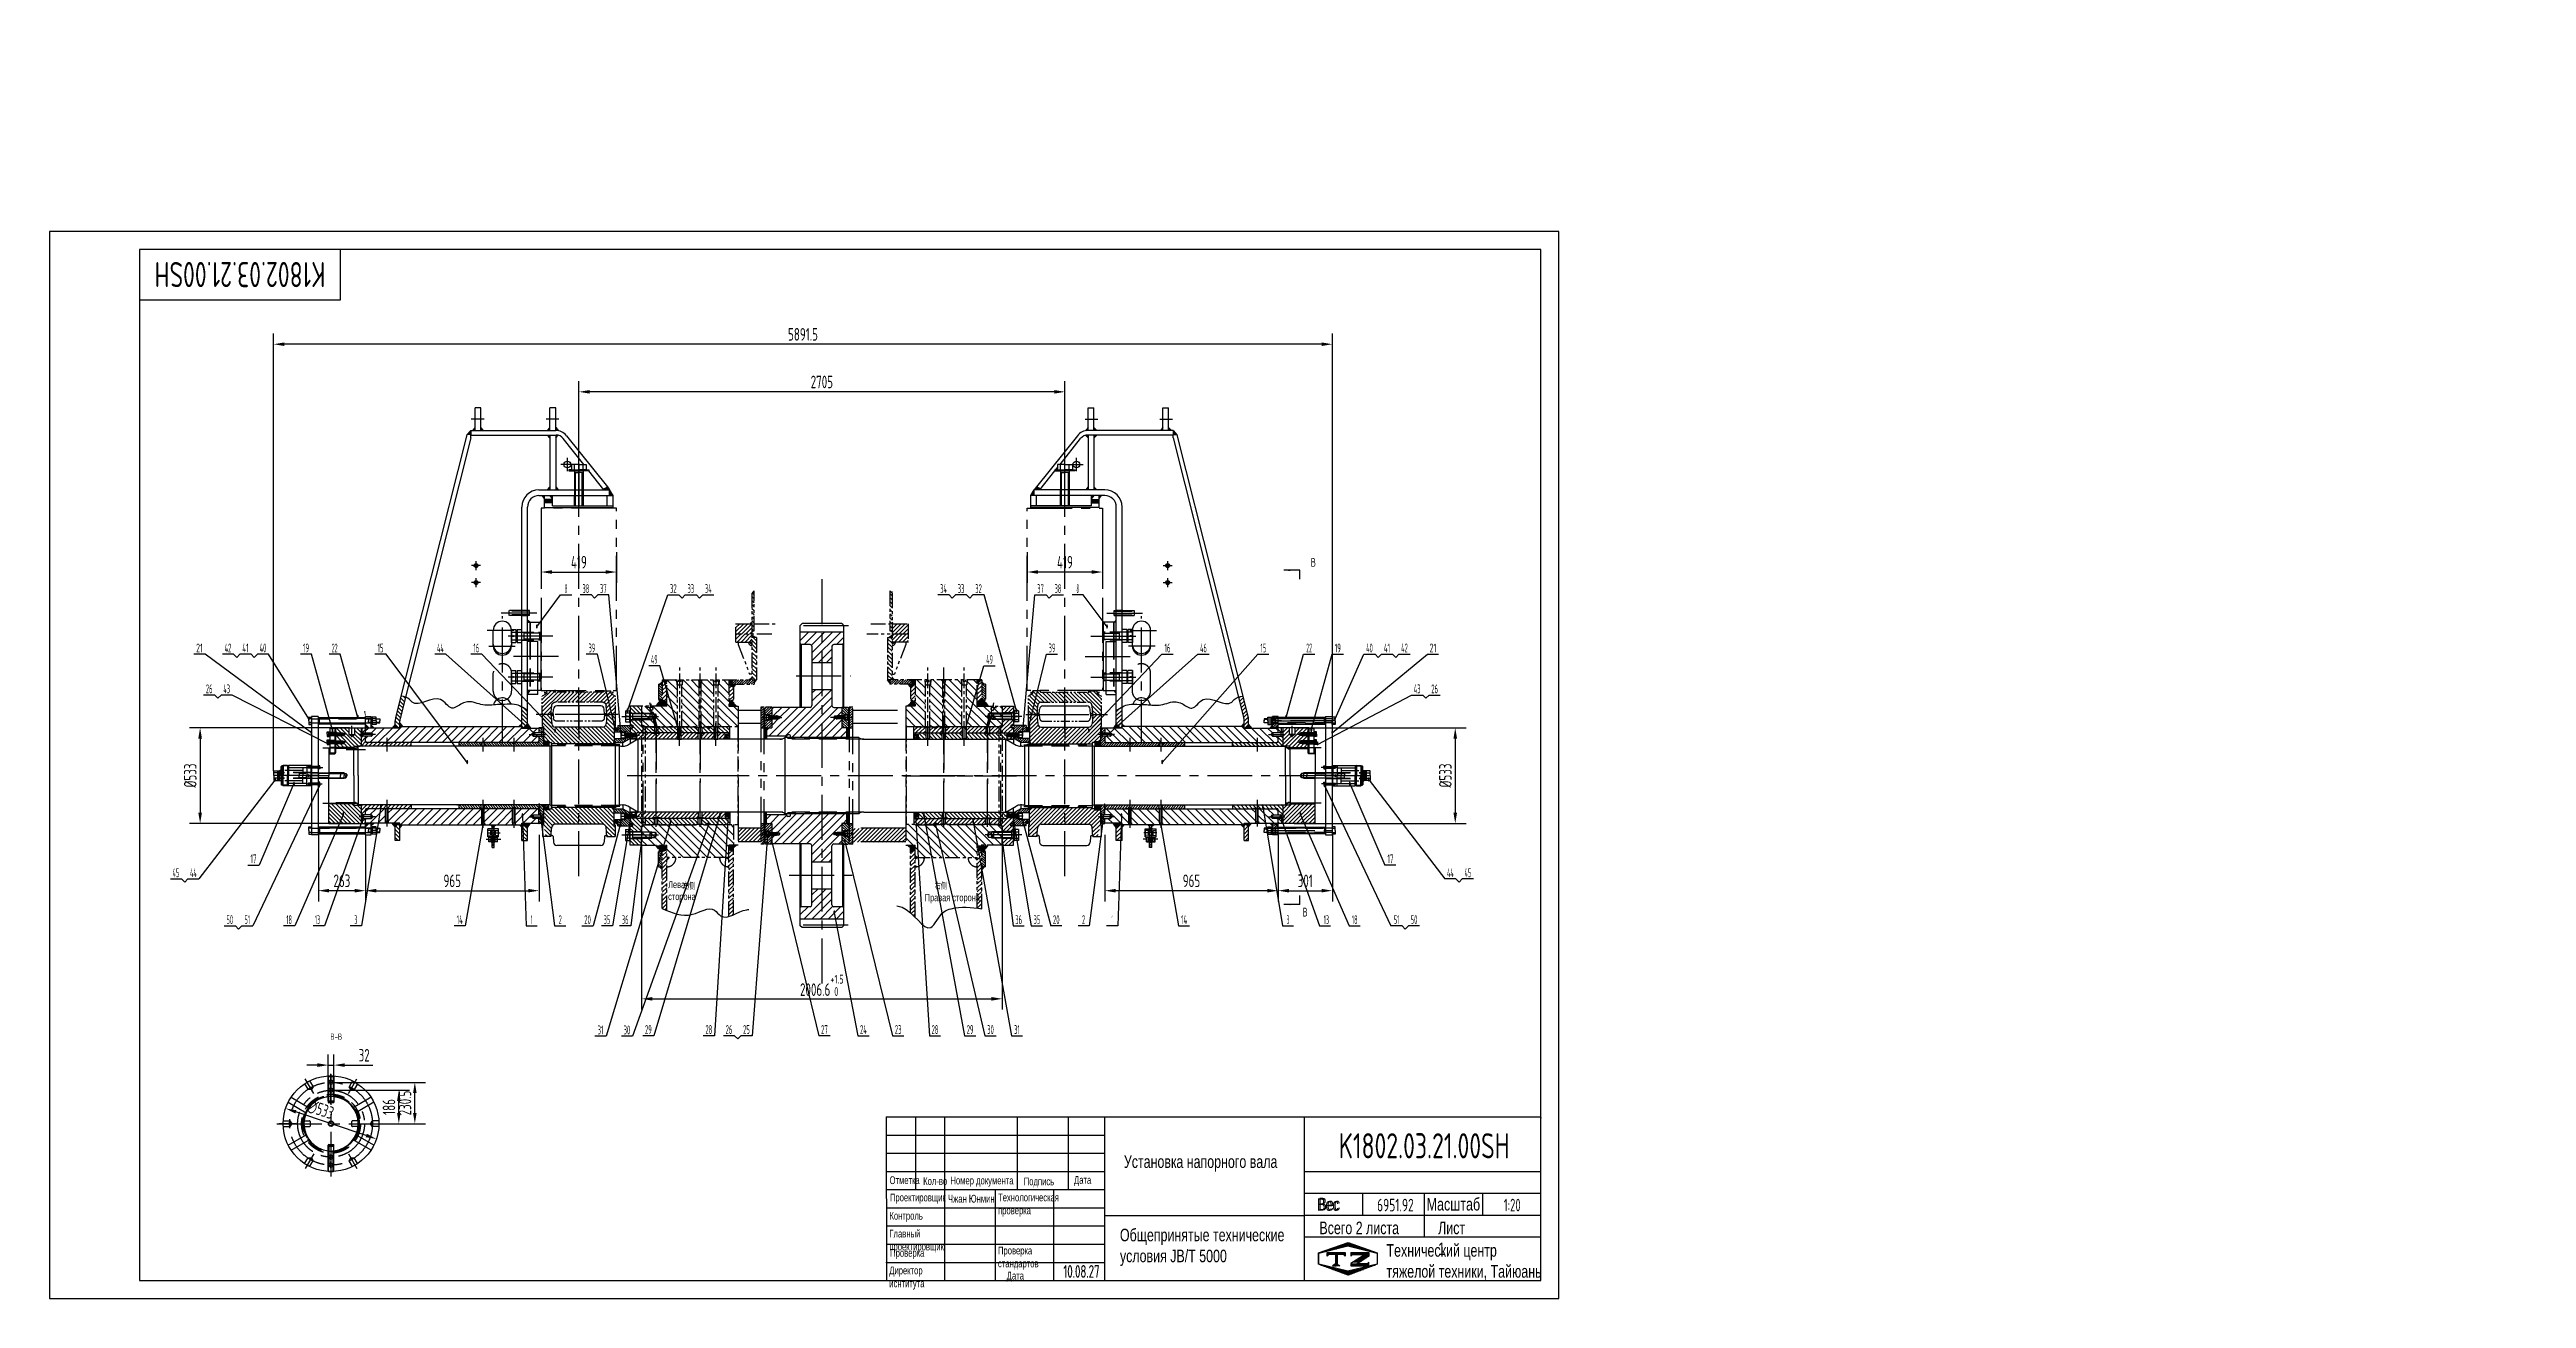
# Model space of a CAD drawing. Header units: millimetres. Extents: x 0 to 13784, y 0 to 6952.
import ezdxf
from ezdxf.enums import TextEntityAlignment as Align

# ---------------------------------------------------------------- set-up
doc = ezdxf.new("R2010")
doc.units = ezdxf.units.MM
doc.header["$LTSCALE"] = 200
for name, pattern in [('F', [0.75, 0.5, -0.25]), ('G', [2, 1.25, -0.25, 0.25, -0.25]), ('K', [2.5, 1.25, -0.25, 0.25, -0.25, 0.25, -0.25])]:
    doc.linetypes.add(name, pattern=pattern)
for name, color, linetype in [('01', 7, 'Continuous'), ('02', 1, 'Continuous'), ('04', 2, 'F'), ('05', 142, 'G'), ('07', 6, 'K'), ('08', 1, 'Continuous'), ('11', 3, 'Continuous'), ('THICK', 7, 'Continuous')]:
    doc.layers.add(name, color=color, linetype=linetype)
doc.styles.get("Standard").update_dxf_attribs({"font": 'isocp', "width": 0.707, "bigfont": 'intecad.shx'})
doc.dimstyles.new('INTE', dxfattribs={"dimscale": 20, "dimtxt": 3.5, "dimasz": 3, "dimexe": 3, "dimexo": 0, "dimgap": 1, "dimtad": 1, "dimdec": 1, "dimdsep": 46, "dimtxsty": 'Standard', "dimcen": 0, "dimclrd": 1, "dimclre": 1, "dimclrt": 3, "dimaunit": 1, "dimadec": 0, "dimazin": 0, "dimtfac": 1, "dimtdec": 1, "dimtmove": 0, "dimatfit": 0, "dimfxl": 1, "dimarcsym": 0})
pattern_1 = [(135, (-1089.066, -3730.692), (-6.735192, -6.735192), [])]
pattern_2 = [(135, (-7514.383, -737.96), (-22.45064, -22.45064), [])]
pattern_3 = [(45, (-7514.383, -737.961), (-11.22532, 11.22532), [])]
pattern_4 = [(45, (-1089.066, -3730.692), (-11.22532, 11.22532), [])]
pattern_5 = [(135, (-1089.066, -3730.692), (-11.22532, -11.22532), [])]
pattern_6 = [(45, (-1089.066, -3730.692), (-6.735192, 6.735192), [])]
pattern_7 = [(135, (-12438.597, 766.756), (-11.22532, -11.22532), [])]
pattern_8 = [(45, (-12438.597, 766.756), (-11.22532, 11.22532), [])]
pattern_9 = [(135, (6546.327, 816.606), (11.22532, 11.22532), [])]
pattern_10 = [(135, (3307.313, 1947.818), (7.07107, 7.07107), [])]
pattern_11 = [(135, (8438.259, 48.115), (6.735192, 6.735192), [])]
pattern_12 = [(45, (2542.239, 2055.718), (-7.07107, 7.07107), [])]
pattern_13 = [(45, (5289.451, 1947.818), (-7.07107, 7.07107), [])]
pattern_14 = [(45, (2050.437, 816.606), (-11.22532, 11.22532), [])]
pattern_15 = [(135, (5886.524, 2055.718), (7.07107, 7.07107), [])]
pattern_16 = [(45, (158.504, 48.115), (-6.735192, 6.735192), [])]

msp = doc.modelspace()

# ---------------------------------------------------------------- texts
at = {"layer": '01', "attachment_point": 1}
for s, insert, char_height, width in [('{\\fArial|b0|i0|c204|p34;\\C3;Левая сторона}', (3442.62, 2324.3), 40, 1.6475), ('B-B', (1562.82, 1474.88), 35, 321.687), ('{\\fArial|b0|i0|c204|p34;Лист 1}', (7727.64, 427.78), 70, 2.6106)]:
    msp.add_mtext(s, dxfattribs=dict(at, insert=insert, char_height=char_height, width=width))
for s, insert, char_height in [('{\\fArial|b0|i0|c204|p34;\\C3;Правая сторона}', (4870.53, 2251.62), 40), ('{\\fArial|b0|i0|c204|p34;\\C3;Установка напорного вала}', (5978.96, 796.59), 70), ('{\\fArial|b0|i0|c204|p34;Отметка}', (4674.82, 680), 43.1391), ('{\\fArial|b0|i0|c204|p34;Проектировщик}', (4676.72, 583.64), 43.1391), ('{\\fArial|b0|i0|c204|p34;Кол-во}', (4861.9, 675.03), 43.1391), ('{\\fArial|b0|i0|c204|p34;\\C3;Чжан Юнмин}', (5000.2, 577.01), 43.1391), ('{\\fArial|b0|i0|c204|p34;Номер документа}', (5013.44, 678.35), 43.1391), ('{\\fArial|b0|i0|c204|p34;Технологическая\\Pпроверка}', (5278.5, 583.96), 43.1391), ('{\\fArial|b0|i0|c204|p34;Подпись}', (5421.49, 673.38), 43.1391), ('{\\fArial|b0|i0|c204|p34;Дата}', (5701.28, 681.65), 43.1391), ('{\\fArial|b0|i0|c204|p34;Вес}', (7062.65, 560.44), 70.4605), ('{\\fArial|b0|i0|c204|p34;Контроль}', (4674.24, 482.02), 43.1391), ('{\\fArial|b0|i0|c204|p34;Всего 2 листа}', (7067.14, 427.78), 70), ('{\\fArial|b0|i0|c204|p34;Главный\\Pпроектировщик}', (4673.86, 382.73), 43.1391), ('{\\fArial|b0|i0|c204|p34;Проверка\\Pстандартов}', (5278.09, 288.26), 43.1391), ('{\\fArial|b0|i0|c204|p34;Общепринятые технические\\Pусловия \\fArial|b0|i0|c0|p34;JB/T 5000}', (5956.98, 388.35), 70), ('{\\fArial|b0|i0|c204|p34;Технический центр\\Pтяжелой техники, Тайюань}', (7440.47, 302.58), 70), ('{\\fArial|b0|i0|c204|p34;Директор\\Pиснтитута}', (4673.19, 177.43), 43.1391), ('{\\fArial|b0|i0|c204|p34;Проверка}', (4678.07, 275.44), 43.1391), ('{\\fArial|b0|i0|c204|p34;Дата}', (5327.1, 148.6), 43.1391)]:
    msp.add_mtext(s, dxfattribs=dict(at, insert=insert, char_height=char_height))
at = {"layer": '02', "width": 0.605172}
for height, p, p2 in [(20, (2705.71, 3728.13), (2717.71, 3728.13)), (20, (5879.06, 3728.13), (5891.06, 3728.13)), (20, (1436.88, 3215.51), (1448.88, 3215.51)), (20, (1568.82, 3150.01), (1580.82, 3150.01)), (20, (1709.52, 3224.51), (1721.52, 3224.51)), (20, (2807.14, 3148.77), (2819.14, 3148.77)), (20, (3143.99, 3157.03), (3155.99, 3157.03)), (20, (3209.83, 3260.91), (3221.83, 3260.91)), (8, (3497.19, 3163.99), (3501.99, 3163.99)), (8, (5094.77, 3163.99), (5099.57, 3163.99)), (20, (5374.93, 3260.91), (5386.93, 3260.91)), (20, (5440.78, 3157.03), (5452.78, 3157.03)), (20, (5777.63, 3148.77), (5789.63, 3148.77)), (20, (6875.24, 3224.51), (6887.24, 3224.51)), (20, (7015.94, 3150.01), (7027.94, 3150.01)), (20, (7147.88, 3215.51), (7159.88, 3215.51)), (20, (1451.88, 3138.91), (1463.88, 3138.91)), (20, (1541.91, 3077.93), (1553.91, 3077.93)), (20, (2759.7, 3076.41), (2771.7, 3076.41)), (20, (3175.88, 3126.01), (3187.88, 3126.01)), (20, (5408.88, 3126.01), (5420.88, 3126.01)), (20, (5825.06, 3076.41), (5837.06, 3076.41)), (20, (7050.51, 3077.1), (7062.51, 3077.1)), (20, (7132.88, 3138.91), (7144.88, 3138.91)), (20, (1250.32, 2876.87), (1262.32, 2876.87)), (20, (2318.68, 2973.52), (2330.68, 2973.52)), (20, (6185.93, 2973.52), (6197.93, 2973.52)), (20, (7334.44, 2876.87), (7346.44, 2876.87)), (20, (1354.75, 2852.83), (1366.75, 2852.83)), (20, (1495.68, 2845.53), (1507.68, 2845.53)), (20, (7089.08, 2845.53), (7101.08, 2845.53)), (20, (7230.01, 2852.83), (7242.01, 2852.83)), (20, (1628.47, 2682.84), (1640.47, 2682.84)), (20, (1740.68, 2672.01), (1752.68, 2672.01)), (20, (1740.68, 2672.01), (1752.68, 2672.01)), (20, (1838.45, 2726.76), (1850.45, 2726.76)), (20, (2405.88, 2627.51), (2417.88, 2627.51)), (20, (2625.57, 2677.01), (2637.57, 2677.01)), (20, (2718.75, 2732.51), (2730.75, 2732.51)), (20, (3172.77, 2638.91), (3184.77, 2638.91)), (20, (3225.88, 2650.26), (3237.88, 2650.26)), (20, (3450.84, 2645.01), (3462.84, 2645.01)), (20, (3660.68, 2627.51), (3672.68, 2627.51)), (20, (3724.9, 2680.01), (3736.9, 2680.01)), (20, (3771.6, 2680.35), (3783.6, 2680.35)), (20, (4813.17, 2680.35), (4825.17, 2680.35)), (20, (4859.86, 2680.01), (4871.86, 2680.01)), (20, (4924.08, 2627.51), (4936.08, 2627.51)), (20, (5133.92, 2645.01), (5145.92, 2645.01)), (20, (5358.88, 2650.26), (5370.88, 2650.26)), (20, (5412, 2638.91), (5424, 2638.91)), (20, (5866.01, 2732.51), (5878.01, 2732.51)), (20, (5959.2, 2677.01), (5971.2, 2677.01)), (20, (6178.88, 2627.51), (6190.88, 2627.51)), (20, (6746.31, 2726.76), (6758.31, 2726.76)), (20, (6844.08, 2672.01), (6856.08, 2672.01)), (20, (6956.29, 2682.84), (6968.29, 2682.84)), (20, (3289.08, 2541.22), (3301.08, 2541.22)), (20, (3989.28, 2564.51), (4001.28, 2564.51)), (20, (4012.88, 2532.41), (4024.88, 2532.41)), (20, (4420.6, 2533.03), (4432.6, 2533.03)), (20, (5295.68, 2541.22), (5307.68, 2541.22)), (20, (4361.03, 2136.28), (4373.03, 2136.28))]:
    msp.add_text('●', height=height, dxfattribs=at).set_placement(p, p2, align=Align.FIT)
at = {"layer": '02', "color": 3, "insert": (11058.02, 6952.48), "char_height": 35, "attachment_point": 7}
msp.add_mtext('  \\P ', dxfattribs=at)
at = {"layer": '05', "char_height": 70.4887, "attachment_point": 1}
for s, insert in [('{\\fArial|b0|i0|c204|p34;\\C250;Вес}', (7054.15, 558.37)), ('{\\fArial|b0|i0|c204|p34;\\C0;Масштаб}', (7663.71, 560.11))]:
    msp.add_mtext(s, dxfattribs=dict(at, insert=insert))
at = {"layer": '11', "width": 0.696129}
msp.add_text('K1802.03.21.00SH', height=140, rotation=180, dxfattribs=at).set_placement((1535.35, 5770), (584.65, 5770), align=Align.FIT)
at = {"layer": '11', "width": 0.707}
for p in [(7019.1, 4058.57), (6973.05, 2111.47)]:
    msp.add_text('B', height=49, dxfattribs=at).set_placement(p, align=Align.BOTTOM_LEFT)
at = {"layer": '11'}
for s, height, width, p, p2 in [('8', 49.5, 0.514182, (2867.74, 3926.69), (2881.74, 3926.69)), ('38', 49.497, 0.601243, (2965.92, 3926.69), (3003.12, 3926.69)), ('37', 49.497, 0.601243, (3063.27, 3926.69), (3100.47, 3926.69)), ('32', 49.497, 0.573679, (3452.79, 3926.69), (3489.99, 3926.69)), ('33', 49.497, 0.581958, (3550.14, 3926.69), (3587.34, 3926.69)), ('34', 49.497, 0.556706, (3647.5, 3926.69), (3684.7, 3926.69)), ('34', 49.497, 0.556706, (4956.66, 3926.69), (4993.86, 3926.69)), ('33', 49.497, 0.581958, (5054.02, 3926.69), (5091.22, 3926.69)), ('32', 49.497, 0.573679, (5151.37, 3926.69), (5188.57, 3926.69)), ('37', 49.497, 0.601243, (5496.29, 3926.69), (5533.49, 3926.69)), ('38', 49.497, 0.601243, (5593.65, 3926.69), (5630.85, 3926.69)), ('8', 49.5, 0.514182, (5715.02, 3926.69), (5729.02, 3926.69)), ('21', 49.497, 0.715765, (815.71, 3596.44), (852.91, 3596.44)), ('42', 49.497, 0.532994, (974.33, 3596.44), (1011.53, 3596.44)), ('41', 49.497, 0.614783, (1072.79, 3596.44), (1107.78, 3596.44)), ('40', 49.497, 0.556382, (1169.04, 3596.44), (1206.24, 3596.44)), ('19', 49.497, 0.612447, (1410.29, 3596.44), (1444.29, 3596.44)), ('22', 49.497, 0.499408, (1570.61, 3596.44), (1603, 3596.44)), ('15', 49.497, 0.609833, (1825.42, 3596.44), (1858.37, 3596.44)), ('44', 49.497, 0.518313, (2156.53, 3596.44), (2193.73, 3596.44)), ('16', 49.497, 0.610556, (2358.28, 3596.44), (2391.51, 3596.44)), ('39', 49.497, 0.568672, (2999.51, 3596.44), (3036.71, 3596.44)), ('39', 49.497, 0.568672, (5560.05, 3596.44), (5597.25, 3596.44)), ('16', 49.497, 0.610556, (6205.25, 3596.44), (6238.48, 3596.44)), ('46', 49.497, 0.536975, (6403.04, 3596.44), (6440.24, 3596.44)), ('15', 49.497, 0.609833, (6738.4, 3596.44), (6771.34, 3596.44)), ('22', 49.497, 0.499408, (6993.77, 3596.44), (7026.15, 3596.44)), ('19', 49.497, 0.612447, (7152.47, 3596.44), (7186.47, 3596.44)), ('40', 49.497, 0.556382, (7327.12, 3596.44), (7364.32, 3596.44)), ('41', 49.497, 0.614783, (7425.58, 3596.44), (7460.58, 3596.44)), ('42', 49.497, 0.532994, (7521.83, 3596.44), (7559.03, 3596.44)), ('21', 49.497, 0.715765, (7680.46, 3596.44), (7717.66, 3596.44)), ('49', 49.497, 0.52867, (3346.94, 3531.97), (3384.14, 3531.97)), ('49', 49.497, 0.52867, (5212.63, 3531.97), (5249.83, 3531.97)), ('26', 49.497, 0.578293, (869.83, 3368.71), (907.03, 3368.71)), ('43', 49.497, 0.540134, (967.19, 3368.71), (1004.39, 3368.71)), ('43', 49.497, 0.540134, (7592.38, 3368.71), (7629.58, 3368.71)), ('26', 49.497, 0.578293, (7689.73, 3368.71), (7726.93, 3368.71)), ('45', 49.497, 0.540134, (684.76, 2345.08), (721.96, 2345.08)), ('44', 49.497, 0.518313, (782.12, 2345.08), (819.32, 2345.08)), ('17', 49.497, 0.63389, (1118.26, 2422.69), (1151.21, 2422.69)), ('17', 49.497, 0.63389, (7445.56, 2422.69), (7478.5, 2422.69)), ('44', 49.497, 0.518313, (7777.45, 2345.08), (7814.65, 2345.08)), ('45', 49.497, 0.540134, (7874.8, 2345.08), (7912, 2345.08)), ('50', 49.497, 0.600864, (984.53, 2083.88), (1021.73, 2083.88)), ('51', 49.497, 0.606, (1084.74, 2083.88), (1116.23, 2083.88)), ('18', 49.497, 0.606, (1317.57, 2083.88), (1349.07, 2083.88)), ('13', 49.497, 0.548975, (1476.36, 2083.88), (1506.02, 2083.88)), ('3', 49.5, 0.527686, (1697.07, 2083.88), (1712.51, 2083.88)), ('14', 49.497, 0.614783, (2265.42, 2083.88), (2300.42, 2083.88)), ('1', 49.5, 0.404, (2679.33, 2083.88), (2686.33, 2083.88)), ('2', 49.5, 0.562593, (2833.6, 2083.88), (2850.58, 2083.88)), ('20', 49.497, 0.600864, (2975.55, 2083.88), (3012.75, 2083.88)), ('35', 49.497, 0.581958, (3083.48, 2083.88), (3120.68, 2083.88)), ('36', 49.497, 0.578293, (3184.9, 2083.88), (3222.1, 2083.88)), ('36', 49.497, 0.578293, (5374.66, 2083.88), (5411.86, 2083.88)), ('35', 49.497, 0.581958, (5476.08, 2083.88), (5513.28, 2083.88)), ('20', 49.497, 0.600864, (5584.01, 2083.88), (5621.21, 2083.88)), ('2', 49.5, 0.562593, (5746.18, 2083.88), (5763.17, 2083.88)), ('1', 49.5, 0.404, (5910.44, 2083.88), (5917.44, 2083.88)), ('14', 49.497, 0.614783, (6296.35, 2083.88), (6331.34, 2083.88)), ('3', 49.5, 0.527686, (6884.25, 2083.88), (6899.7, 2083.88)), ('13', 49.497, 0.548975, (7090.74, 2083.88), (7120.4, 2083.88)), ('18', 49.497, 0.606, (7247.7, 2083.88), (7279.19, 2083.88)), ('51', 49.497, 0.606, (7480.53, 2083.88), (7512.03, 2083.88)), ('50', 49.497, 0.600864, (7575.03, 2083.88), (7612.23, 2083.88)), ('31', 49.497, 0.606, (3050.37, 1470.03), (3081.87, 1470.03)), ('30', 49.497, 0.600864, (3194.7, 1470.03), (3231.9, 1470.03)), ('29', 49.497, 0.568672, (3314.05, 1472.21), (3351.25, 1472.21)), ('28', 49.497, 0.601243, (3650.34, 1472.21), (3687.54, 1472.21)), ('26', 49.497, 0.578293, (3762.56, 1472.21), (3799.76, 1472.21)), ('25', 49.497, 0.581958, (3859.91, 1472.21), (3897.11, 1472.21)), ('27', 49.497, 0.601243, (4293.97, 1472.21), (4331.17, 1472.21)), ('24', 49.497, 0.556706, (4510.85, 1472.21), (4548.05, 1472.21)), ('23', 49.497, 0.581958, (4704.51, 1472.21), (4741.71, 1472.21)), ('28', 49.497, 0.601243, (4909.23, 1472.21), (4946.43, 1472.21)), ('29', 49.497, 0.568672, (5104.5, 1472.21), (5141.7, 1472.21)), ('30', 49.497, 0.600864, (5218.11, 1472.21), (5255.31, 1472.21)), ('31', 49.497, 0.606, (5368.14, 1472.21), (5399.64, 1472.21)), ('K1802.03.21.00SH', 140, 0.696129, (7174.65, 780), (8125.35, 780)), ('6951.92', 70, 0.691885, (7387.88, 485), (7592.12, 485)), ('1:20', 70, 0.655288, (8092.97, 485), (8187.03, 485)), ('10.08.27', 70.489, 0.642055, (5641.57, 115.1), (5842.97, 115.1)), ('10.08.27', 70.46, 0.642055, (5642.63, 115.1), (5843.95, 115.1))]:
    msp.add_text(s, height=height, dxfattribs=dict(at, width=width)).set_placement(p, p2, align=Align.FIT)
at = {"layer": '11', "color": 3, "insert": (13784.47, 5788.94), "char_height": 35, "attachment_point": 9}
msp.add_mtext(' \\P  ', dxfattribs=at)

# ---------------------------------------------------------------- blocks, each defined once
blk = doc.blocks.new('*D223')
at = {"layer": '08', "color": 1, "lineweight": -2}
for p, q in [((2946, 4574), (2946, 5107)), ((5651, 4574), (5651, 5107)), ((5591, 5047), (3006, 5047))]:
    blk.add_line(p, q, dxfattribs=at)
at = {"layer": '08', "color": 1}
for points in [[(3006, 5057), (3006, 5037), (2946, 5047)], [(5591, 5057), (5591, 5037), (5651, 5047)]]:
    blk.add_solid(points, dxfattribs=at)
at = {"layer": 'Defpoints', "color": 0}
for p in [(2946, 5047), (2946, 4574), (5651, 4574)]:
    blk.add_point(p, dxfattribs=at)
at = {"layer": '08', "color": 3, "insert": (4298, 5102), "char_height": 70, "attachment_point": 5}
blk.add_mtext('2705', dxfattribs=at)
blk = doc.blocks.new('*D224')
at = {"layer": '08', "color": 1, "lineweight": -2}
for p, q in [((1247, 2938), (1247, 5372)), ((7079, 5312), (1307, 5312)), ((7139, 3241), (7139, 5372))]:
    blk.add_line(p, q, dxfattribs=at)
at = {"layer": '08', "color": 1}
for points in [[(1307, 5322), (1307, 5302), (1247, 5312)], [(7079, 5322), (7079, 5302), (7139, 5312)]]:
    blk.add_solid(points, dxfattribs=at)
at = {"layer": 'Defpoints', "color": 0}
for p in [(1247, 5312), (7139, 3241), (1247, 2938)]:
    blk.add_point(p, dxfattribs=at)
at = {"layer": '08', "color": 3, "insert": (4193, 5367), "char_height": 70, "attachment_point": 5}
blk.add_mtext('5891.5', dxfattribs=at)
blk = doc.blocks.new('ewrrrr')
at = {"layer": '02', "linetype": 'Continuous', "ltscale": 0.333333}
h = blk.add_hatch(dxfattribs=at)
h.set_pattern_fill('LINE', color=1, scale=5, angle=135, style=0)
h.set_pattern_definition(pattern_7)
h.paths.add_polyline_path([(-5660, 4032), (-5648, 4032), (-5648, 4243), (-5660, 4243)])
h = blk.add_hatch(dxfattribs=at)
h.set_pattern_fill('LINE', color=1, scale=5, angle=135, style=0)
h.set_pattern_definition(pattern_7)
h.paths.add_polyline_path([(-4880, 4243), (-4892, 4243), (-4892, 4032), (-4880, 4032)])
h = blk.add_hatch(dxfattribs=at)
h.set_pattern_fill('LINE', color=1, scale=5, angle=45, style=0)
h.set_pattern_definition(pattern_8)
h.paths.add_polyline_path([(-5660, 4014), (-5660, 4072), (-5749, 4072), (-5749, 4014)])
h = blk.add_hatch(dxfattribs=at)
h.set_pattern_fill('LINE', color=1, scale=5, angle=45, style=0)
h.set_pattern_definition(pattern_4)
h.paths.add_polyline_path([(-5749, 4014), (-5749, 3970), (-5660, 3970), (-5660, 4014)])
h = blk.add_hatch(dxfattribs=at)
h.set_pattern_fill('LINE', color=1, scale=5, angle=45, style=0)
h.set_pattern_definition(pattern_8)
h.paths.add_polyline_path([(-4791, 4014), (-4791, 4072), (-4880, 4072), (-4880, 4014)])
h = blk.add_hatch(dxfattribs=at)
h.set_pattern_fill('LINE', color=1, scale=5, angle=45, style=0)
h.set_pattern_definition(pattern_4)
h.paths.add_polyline_path([(-4880, 4014), (-4880, 3970), (-4791, 3970), (-4791, 4014)])
h = blk.add_hatch(dxfattribs=at)
h.set_pattern_fill('LINE', color=1, scale=5, angle=135, style=0)
h.set_pattern_definition(pattern_5)
h.paths.add_polyline_path([(-5635, 3995), (-5660, 3995), (-5660, 3760), (-5635, 3760)])
h = blk.add_hatch(dxfattribs=at)
h.set_pattern_fill('LINE', color=1, scale=5, angle=135, style=0)
h.set_pattern_definition(pattern_5)
h.paths.add_polyline_path([(-4905, 3760), (-4880, 3760), (-4880, 3995), (-4905, 3995)])
at = {"layer": '02'}
h = blk.add_hatch(dxfattribs=at)
h.set_pattern_fill('LINE', color=256, scale=10, angle=135, style=0)
h.set_pattern_definition(pattern_2)
h.paths.add_polyline_path([(-6075, 3732), (-6077, 3732), (-6079, 3760), (-6134, 3760), (-6134, 3684), (-6134, 3614), (-6204, 3614), (-6213, 3611), (-6211, 3594), (-6213, 3594), (-6188, 3500), (-6075, 3500)])
h.paths.add_polyline_path([(-6222, 3591), (-6224, 3590), (-6231, 3607), (-6241, 3604), (-6243, 3614), (-6274, 3614), (-6274, 3513), (-6266, 3505), (-6255, 3500), (-6198, 3500)])
h.paths.add_polyline_path([(-5953, 3742), (-5955, 3742), (-5958, 3760), (-6046, 3760), (-6048, 3732), (-6050, 3732), (-6050, 3500), (-5953, 3500)])
h.paths.add_polyline_path([(-5872, 3732), (-5874, 3732), (-5876, 3760), (-5939, 3760), (-5942, 3742), (-5943, 3742), (-5943, 3500), (-5872, 3500)])
h.paths.add_polyline_path([(-5737, 3614), (-5788, 3614), (-5788, 3684), (-5788, 3760), (-5843, 3760), (-5845, 3732), (-5847, 3732), (-5847, 3500), (-5739, 3500), (-5737, 3502)])
h.paths.add_polyline_path([(-5843, 3760), (-5844, 3760), (-5847, 3732), (-5845, 3732)], flags=16)
h.paths.add_polyline_path([(-5875, 3760), (-5876, 3760), (-5874, 3732), (-5872, 3732)], flags=17)
h.paths.add_polyline_path([(-5939, 3760), (-5941, 3760), (-5943, 3742), (-5942, 3742)], flags=16)
h.paths.add_polyline_path([(-5956, 3760), (-5958, 3760), (-5955, 3742), (-5954, 3742)], flags=17)
h.paths.add_polyline_path([(-6078, 3760), (-6079, 3760), (-6077, 3732), (-6075, 3732)], flags=17)
h.paths.add_polyline_path([(-6046, 3760), (-6047, 3760), (-6050, 3732), (-6048, 3732)], flags=16)
h.paths.add_polyline_path([(-6230, 3607), (-6231, 3607), (-6224, 3590), (-6223, 3591)], flags=17)
h.paths.add_polyline_path([(-6213, 3611), (-6215, 3611), (-6212, 3594), (-6211, 3594)], flags=17)
at = {"layer": '02', "ltscale": 0.333333}
h = blk.add_hatch(dxfattribs=at)
h.set_pattern_fill('LINE', color=256, scale=3, angle=135, style=0)
h.set_pattern_definition(pattern_1)
h.paths.add_polyline_path([(-6159, 3735), (-6179, 3735), (-6179, 3649), (-6159, 3649)])
h.paths.add_polyline_path([(-6159, 2804), (-6179, 2804), (-6179, 2719), (-6159, 2719)])
at = {"layer": '02'}
h = blk.add_hatch(dxfattribs=at)
h.set_pattern_fill('LINE', color=256, scale=5, angle=45, style=0)
h.set_pattern_definition(pattern_3)
h.paths.add_polyline_path([(-5763, 3720), (-5787, 3735), (-5788, 3735), (-5788, 3684), (-5788, 3640), (-5763, 3649)])
h.paths.add_polyline_path([(-6134, 3740), (-6159, 3760), (-6159, 3649), (-6134, 3640), (-6134, 3684)])
at = {"layer": '02', "ltscale": 0.333333}
h = blk.add_hatch(dxfattribs=at)
h.set_pattern_fill('LINE', color=256, scale=3, angle=45, style=0)
h.set_pattern_definition(pattern_6)
h.paths.add_polyline_path([(-5648, 3735), (-5648, 3760), (-5763, 3760), (-5778, 3735)])
h = blk.add_hatch(dxfattribs=at)
h.set_pattern_fill('LINE', color=256, scale=3, angle=45, style=0)
h.set_pattern_definition(pattern_6)
h.paths.add_polyline_path([(-4763, 3735), (-4777, 3760), (-4892, 3760), (-4892, 3735)])
at = {"layer": '02'}
h = blk.add_hatch(dxfattribs=at)
h.set_pattern_fill('LINE', color=256, scale=10, angle=135, style=0)
h.set_pattern_definition(pattern_2)
h.paths.add_polyline_path([(-4491, 3732), (-4493, 3732), (-4495, 3760), (-4583, 3760), (-4586, 3742), (-4587, 3742), (-4587, 3500), (-4491, 3500)])
h.paths.add_polyline_path([(-4597, 3742), (-4599, 3742), (-4602, 3760), (-4665, 3760), (-4667, 3732), (-4669, 3732), (-4669, 3500), (-4597, 3500)])
h.paths.add_polyline_path([(-4694, 3732), (-4696, 3732), (-4698, 3760), (-4752, 3760), (-4752, 3684), (-4752, 3640), (-4777, 3649), (-4777, 3614), (-4804, 3614), (-4804, 3502), (-4802, 3500), (-4694, 3500)])
h.paths.add_polyline_path([(-4328, 3594), (-4330, 3594), (-4328, 3611), (-4337, 3614), (-4406, 3614), (-4406, 3684), (-4406, 3760), (-4462, 3760), (-4464, 3732), (-4466, 3732), (-4466, 3500), (-4353, 3500)])
h.paths.add_polyline_path([(-4267, 3614), (-4298, 3614), (-4300, 3604), (-4310, 3607), (-4317, 3590), (-4318, 3591), (-4343, 3500), (-4286, 3500), (-4275, 3505), (-4267, 3513)])
h.paths.add_polyline_path([(-4310, 3607), (-4311, 3607), (-4318, 3591), (-4317, 3590)], flags=16)
h.paths.add_polyline_path([(-4326, 3611), (-4328, 3611), (-4330, 3594), (-4328, 3594)], flags=17)
h.paths.add_polyline_path([(-4494, 3760), (-4495, 3760), (-4493, 3732), (-4491, 3732)], flags=17)
h.paths.add_polyline_path([(-4462, 3760), (-4463, 3760), (-4466, 3732), (-4464, 3732)], flags=16)
h.paths.add_polyline_path([(-4600, 3760), (-4602, 3760), (-4599, 3742), (-4598, 3742)], flags=17)
h.paths.add_polyline_path([(-4583, 3760), (-4585, 3760), (-4587, 3742), (-4586, 3742)])
h.paths.add_polyline_path([(-4665, 3760), (-4666, 3760), (-4669, 3732), (-4667, 3732)], flags=16)
h.paths.add_polyline_path([(-4697, 3760), (-4698, 3760), (-4696, 3732), (-4694, 3732)], flags=17)
h = blk.add_hatch(dxfattribs=at)
h.set_pattern_fill('LINE', color=256, scale=5, angle=45, style=0)
h.set_pattern_definition(pattern_3)
h.paths.add_polyline_path([(-4406, 3684), (-4406, 3640), (-4381, 3649), (-4381, 3760), (-4406, 3740)])
h.paths.add_polyline_path([(-4777, 3649), (-4752, 3640), (-4752, 3684), (-4752, 3735), (-4754, 3735), (-4777, 3720)])
at = {"layer": '02', "ltscale": 0.333333}
h = blk.add_hatch(dxfattribs=at)
h.set_pattern_fill('LINE', color=256, scale=3, angle=135, style=0)
h.set_pattern_definition(pattern_1)
h.paths.add_polyline_path([(-4381, 3735), (-4361, 3735), (-4361, 3649), (-4381, 3649)])
h.paths.add_polyline_path([(-4381, 2804), (-4361, 2804), (-4361, 2719), (-4381, 2719)])
at = {"layer": '02', "linetype": 'Continuous'}
h = blk.add_hatch(dxfattribs=at)
h.set_pattern_fill('LINE', color=1, scale=3, angle=45, style=0)
h.set_pattern_definition([(45, (-11602.981, 2065.469), (-6.735192, 6.735192), [])])
h.paths.add_polyline_path([(-5610, 3493), (-5591, 3493), (-5591, 3608), (-5610, 3608)])
h = blk.add_hatch(dxfattribs=at)
h.set_pattern_fill('LINE', color=1, scale=3, angle=45, style=0)
h.set_pattern_definition([(45, (-11110.581, 2065.469), (-6.735192, 6.735192), [])])
h.paths.add_polyline_path([(-5118, 3493), (-5099, 3493), (-5099, 3608), (-5118, 3608)])
at = {"layer": '02'}
h = blk.add_hatch(dxfattribs=at)
h.set_pattern_fill('LINE', color=256, scale=10, angle=135, style=0)
h.set_pattern_definition(pattern_2)
h.paths.add_polyline_path([(-5762, 2954), (-6255, 2954), (-6266, 2948), (-6274, 2941), (-6274, 2839), (-6134, 2839), (-6134, 2770), (-5788, 2770), (-5788, 2839), (-5762, 2839)])
at = {"layer": '02', "linetype": 'Continuous'}
h = blk.add_hatch(dxfattribs=at)
h.set_pattern_fill('LINE', color=1, scale=5, angle=45, style=0)
h.set_pattern_definition([(45, (-11773.245, -596.276), (-11.22532, 11.22532), [])])
h.paths.add_polyline_path([(-5737, 2934), (-5737, 2858), (-5610, 2858), (-5610, 2934)])
h.paths.add_polyline_path([(-4804, 2856), (-4804, 2932), (-5099, 2932), (-5099, 2856)])
h = blk.add_hatch(dxfattribs=at)
h.set_pattern_fill('LINE', color=1, scale=3, angle=45, style=0)
h.set_pattern_definition([(45, (-6997.718, 1540.121), (-6.73519, 6.73519), [])])
h.paths.add_polyline_path([(-5610, 2846), (-5591, 2846), (-5591, 2960), (-5610, 2960)])
h = blk.add_hatch(dxfattribs=at)
h.set_pattern_fill('LINE', color=1, scale=3, angle=45, style=0)
h.set_pattern_definition([(45, (-6505.318, 1540.121), (-6.73519, 6.73519), [])])
h.paths.add_polyline_path([(-5118, 2846), (-5099, 2846), (-5099, 2960), (-5118, 2960)])
at = {"layer": '02'}
h = blk.add_hatch(dxfattribs=at)
h.set_pattern_fill('LINE', color=256, scale=10, angle=135, style=0)
h.set_pattern_definition(pattern_2)
h.paths.add_polyline_path([(-4267, 2941), (-4275, 2948), (-4286, 2954), (-4802, 2954), (-4804, 2952), (-4804, 2839), (-4752, 2839), (-4752, 2770), (-4406, 2770), (-4406, 2839), (-4267, 2839)])
h = blk.add_hatch(dxfattribs=at)
h.set_pattern_fill('LINE', color=256, scale=5, angle=45, style=0)
h.set_pattern_definition(pattern_3)
edge = h.paths.add_edge_path()
edge.add_spline(control_points=[(-6159, 2487), (-6151, 2483), (-6143, 2480), (-6134, 2476)], knot_values=[0, 0, 0, 0, 26.318016, 26.318016, 26.318016, 26.318016], degree=3, periodic=0)
edge.add_line((-6134, 2476), (-6134, 2814))
edge.add_line((-6134, 2814), (-6159, 2804))
edge.add_line((-6159, 2804), (-6159, 2487))
edge = h.paths.add_edge_path()
edge.add_line((-5763, 2804), (-5788, 2814))
edge.add_line((-5788, 2814), (-5788, 2443))
edge.add_spline(control_points=[(-5788, 2443), (-5780, 2445), (-5772, 2448), (-5763, 2452)], knot_values=[394.703254, 394.703254, 394.703254, 394.703254, 419.84849, 419.84849, 419.84849, 419.84849], degree=3, periodic=0)
edge.add_line((-5763, 2452), (-5763, 2804))
at = {"layer": '02', "linetype": 'Continuous'}
h = blk.add_hatch(dxfattribs=at)
h.set_pattern_fill('LINE', color=1, scale=5, angle=45, style=0)
h.set_pattern_definition(pattern_3)
edge = h.paths.add_edge_path()
edge.add_spline(control_points=[(-4777, 2463), (-4769, 2455), (-4761, 2447), (-4752, 2439)], knot_values=[1445.796637, 1445.796637, 1445.796637, 1445.796637, 1474.186881, 1474.186881, 1474.186881, 1474.186881], degree=3, periodic=0)
edge.add_line((-4752, 2439), (-4752, 2814))
edge.add_line((-4752, 2814), (-4777, 2804))
edge.add_line((-4777, 2804), (-4777, 2463))
h = blk.add_hatch(dxfattribs=at)
h.set_pattern_fill('LINE', color=1, scale=5, angle=45, style=0)
h.set_pattern_definition(pattern_3)
edge = h.paths.add_edge_path()
edge.add_spline(control_points=[(-4406, 2489), (-4398, 2488), (-4390, 2487), (-4381, 2486)], knot_values=[1895.005605, 1895.005605, 1895.005605, 1895.005605, 1919.648775, 1919.648775, 1919.648775, 1919.648775], degree=3, periodic=0)
edge.add_line((-4381, 2486), (-4381, 2804))
edge.add_line((-4381, 2804), (-4406, 2814))
edge.add_line((-4406, 2814), (-4406, 2489))
at = {"layer": '07', "linetype": 'K', "ltscale": 0.333333}
h = blk.add_hatch(color=6, dxfattribs=at)
h.paths.add_polyline_path([(-5660, 4081), (-5668, 4072), (-5660, 4072)])
h.paths.add_polyline_path([(-5648, 4032), (-5660, 4032), (-5660, 4023)])
for points in [[(-5660, 4009), (-5660, 3995), (-5641, 3995)], [(-4880, 4009), (-4880, 3995), (-4900, 3995)], [(-5660, 3970), (-5673, 3970), (-5660, 3956)], [(-4880, 3970), (-4867, 3970), (-4880, 3956)], [(-6174, 3735), (-6159, 3735), (-6159, 3749)], [(-6159, 3760), (-6134, 3740), (-6134, 3760)], [(-5763, 3760), (-5788, 3760), (-5788, 3736), (-5787, 3735), (-5778, 3735)], [(-5660, 3773), (-5675, 3760), (-5660, 3760)], [(-5635, 3760), (-5648, 3760), (-5648, 3743)], [(-4905, 3760), (-4892, 3760), (-4892, 3743)], [(-4880, 3773), (-4866, 3760), (-4880, 3760)], [(-4763, 3735), (-4754, 3735), (-4752, 3736), (-4752, 3760), (-4777, 3760)], [(-4381, 3760), (-4406, 3740), (-4406, 3760)], [(-4367, 3735), (-4381, 3735), (-4381, 3749)], [(-5763, 3614), (-5788, 3614), (-5788, 3640), (-5763, 3649)], [(-5745, 3614), (-5763, 3614), (-5763, 3630)], [(-4796, 3614), (-4777, 3614), (-4777, 3630)], [(-4777, 3614), (-4752, 3614), (-4752, 3640), (-4777, 3649)], [(-6119, 2770), (-6134, 2770), (-6134, 2757)], [(-6083, 2770), (-6084, 2770), (-6089, 2770), (-6084, 2765, 0.022559)], [(-5834, 2770), (-5840, 2770, 0.040018), (-5840, 2762)], [(-5802, 2770), (-5788, 2759), (-5788, 2770)], [(-5788, 2814), (-5763, 2804), (-5763, 2839), (-5788, 2839)], [(-5763, 2824), (-5745, 2839), (-5763, 2839)], [(-4777, 2839), (-4796, 2839), (-4777, 2824)], [(-4752, 2839), (-4777, 2839), (-4777, 2804), (-4752, 2814)], [(-4739, 2770), (-4752, 2759), (-4752, 2770)], [(-4706, 2770), (-4700, 2770, -0.040018), (-4701, 2762)], [(-4457, 2770), (-4456, 2770), (-4452, 2770), (-4457, 2765, -0.022559)], [(-4422, 2770), (-4406, 2770), (-4406, 2757)], [(-6159, 2719), (-6174, 2719), (-6159, 2704)], [(-6134, 2724), (-6134, 2719, 0.02567), (-6129, 2719)], [(-5788, 2726), (-5795, 2719, 0.031738), (-5788, 2719)], [(-4752, 2726), (-4746, 2719, -0.031738), (-4752, 2719)], [(-4406, 2724), (-4406, 2719, -0.02567), (-4412, 2719)], [(-4381, 2719), (-4367, 2719), (-4381, 2704)]]:
    blk.add_hatch(color=6, dxfattribs=at).paths.add_polyline_path(points)
h = blk.add_hatch(color=6, dxfattribs=at)
h.paths.add_polyline_path([(-4880, 4081), (-4873, 4072), (-4880, 4072)])
h.paths.add_polyline_path([(-4892, 4032), (-4880, 4032), (-4880, 4023)])
h = blk.add_hatch(color=6, dxfattribs=at)
h.paths.add_polyline_path([(-5763, 3735), (-5787, 3735), (-5763, 3720)])
h.paths.add_polyline_path([(-5763, 3720), (-5748, 3735), (-5763, 3735)])
h = blk.add_hatch(color=6, dxfattribs=at)
h.paths.add_polyline_path([(-4777, 3720), (-4754, 3735), (-4777, 3735)])
h.paths.add_polyline_path([(-4777, 3735), (-4792, 3735), (-4777, 3720)])
h = blk.add_hatch(color=6, dxfattribs=at)
h.paths.add_polyline_path([(-6159, 3614), (-6179, 3614), (-6179, 3649), (-6159, 3649)])
h.paths.add_polyline_path([(-6134, 3614), (-6159, 3614), (-6159, 3649), (-6134, 3640)])
h.paths.add_polyline_path([(-6179, 3614), (-6194, 3614), (-6179, 3634)])
h = blk.add_hatch(color=6, dxfattribs=at)
h.paths.add_polyline_path([(-4381, 3614), (-4361, 3614), (-4361, 3649), (-4381, 3649)])
h.paths.add_polyline_path([(-4406, 3614), (-4381, 3614), (-4381, 3649), (-4406, 3640)])
h.paths.add_polyline_path([(-4361, 3614), (-4346, 3614), (-4361, 3634)])
h = blk.add_hatch(color=6, dxfattribs=at)
h.paths.add_polyline_path([(-6159, 2839), (-6179, 2839), (-6179, 2804), (-6159, 2804)])
h.paths.add_polyline_path([(-6134, 2839), (-6159, 2839), (-6159, 2804), (-6134, 2814)])
h.paths.add_polyline_path([(-6179, 2839), (-6194, 2839), (-6179, 2819)])
h = blk.add_hatch(color=6, dxfattribs=at)
h.paths.add_polyline_path([(-4381, 2839), (-4361, 2839), (-4361, 2804), (-4381, 2804)])
h.paths.add_polyline_path([(-4406, 2839), (-4381, 2839), (-4381, 2804), (-4406, 2814)])
h.paths.add_polyline_path([(-4361, 2839), (-4346, 2839), (-4361, 2819)])
at = {"layer": '02', "ltscale": 0.333333}
for points in [[(-5660, 4243), (-5655, 4243), (-5654, 4248), (-5648, 4255)], [(-4892, 4255), (-4888, 4252), (-4886, 4250), (-4883, 4248), (-4880, 4250), (-4881, 4247), (-4880, 4243)]]:
    blk.add_spline(points, degree=3, dxfattribs=at)
for points, knots in [([(-6159, 2487), (-6105, 2463), (-6011, 2421), (-5884, 2511), (-5813, 2404), (-5735, 2477), (-5681, 2481), (-5678, 2481)], [0, 0, 0, 0, 171.824502, 296.285836, 342.596585, 491.684616, 503.103095, 503.103095, 503.103095, 503.103095]), ([(-4853, 2501), (-4844, 2500), (-4769, 2486), (-4672, 2300), (-4616, 2465), (-4511, 2501), (-4439, 2493), (-4381, 2486)], [1366.049568, 1366.049568, 1366.049568, 1366.049568, 1396.06237, 1591.855524, 1706.947785, 1750.287602, 1919.648775, 1919.648775, 1919.648775, 1919.648775])]:
    blk.add_open_spline(points, degree=3, knots=knots, dxfattribs=at)
at = {"layer": '05', "color": 142, "linetype": 'G', "ltscale": 0.333333}
for p, q in [((-6062, 3446), (-6062, 3844)), ((-5948, 3446), (-5948, 3844)), ((-5859, 3446), (-5859, 3844)), ((-4681, 3446), (-4681, 3844)), ((-4592, 3478), (-4592, 3844)), ((-4478, 3446), (-4478, 3844)), ((-6187, 3476), (-6228, 3631)), ((-4354, 3476), (-4313, 3631))]:
    blk.add_line(p, q, dxfattribs=at)
at = {"layer": '07', "color": 6, "linetype": 'K', "ltscale": 0.333333}
for p, q in [((-5660, 4243), (-5660, 3760)), ((-5648, 4032), (-5648, 4255)), ((-4892, 4255), (-4892, 4032)), ((-4880, 4243), (-4880, 3760)), ((-5749, 3970), (-5749, 4072)), ((-5749, 4072), (-5660, 4072)), ((-5550, 4014), (-5749, 4014)), ((-5668, 4072), (-5660, 4081)), ((-5660, 4032), (-5648, 4032)), ((-5648, 4032), (-5660, 4030)), ((-5641, 3995), (-5660, 4009)), ((-5648, 4072), (-5516, 4072)), ((-4791, 4014), (-5021, 4014)), ((-4999, 4072), (-4892, 4072)), ((-4900, 3995), (-4880, 4009)), ((-4880, 4032), (-4892, 4032)), ((-4892, 4032), (-4880, 4030)), ((-4873, 4072), (-4880, 4081)), ((-4880, 4072), (-4791, 4072)), ((-4791, 4072), (-4791, 3970)), ((-5749, 3970), (-5660, 3970)), ((-5736, 3970), (-5736, 3957)), ((-5736, 3957), (-5673, 3792)), ((-5673, 3970), (-5660, 3956)), ((-5635, 3995), (-5660, 3995)), ((-5635, 3995), (-5635, 3760)), ((-4905, 3995), (-4905, 3760)), ((-4905, 3995), (-4880, 3995)), ((-4791, 3970), (-4880, 3970)), ((-4867, 3970), (-4880, 3956)), ((-4804, 3957), (-4867, 3792)), ((-4804, 3970), (-4804, 3957)), ((-6179, 3735), (-6179, 3614)), ((-6179, 3735), (-6159, 3735)), ((-6174, 3735), (-6159, 3749)), ((-6159, 3760), (-6159, 3614)), ((-6159, 3760), (-5635, 3760)), ((-6159, 3760), (-6134, 3740)), ((-6134, 3614), (-6134, 3760)), ((-6079, 3760), (-6077, 3732)), ((-6078, 3760), (-6075, 3732)), ((-6077, 3732), (-6048, 3732)), ((-6075, 3500), (-6075, 3732)), ((-6047, 3760), (-6050, 3732)), ((-6050, 3500), (-6050, 3732)), ((-6046, 3760), (-6048, 3732)), ((-5958, 3760), (-5955, 3742)), ((-5956, 3760), (-5954, 3742)), ((-5955, 3742), (-5942, 3742)), ((-5953, 3500), (-5953, 3742)), ((-5941, 3760), (-5943, 3742)), ((-5943, 3500), (-5943, 3742)), ((-5939, 3760), (-5942, 3742)), ((-5876, 3760), (-5874, 3732)), ((-5875, 3760), (-5872, 3732)), ((-5874, 3732), (-5845, 3732)), ((-5872, 3500), (-5872, 3732)), ((-5844, 3760), (-5847, 3732)), ((-5847, 3500), (-5847, 3732)), ((-5843, 3760), (-5845, 3732)), ((-5788, 3760), (-5788, 3614)), ((-5788, 3736), (-5763, 3720)), ((-5788, 3735), (-5648, 3735)), ((-5778, 3735), (-5763, 3760)), ((-5763, 3735), (-5763, 3614)), ((-5763, 3720), (-5748, 3735)), ((-5675, 3760), (-5660, 3773)), ((-5660, 3792), (-5673, 3792)), ((-5648, 3743), (-5635, 3760)), ((-5648, 3760), (-5648, 3735)), ((-4381, 3760), (-4905, 3760)), ((-4892, 3743), (-4905, 3760)), ((-4892, 3760), (-4892, 3735)), ((-4752, 3735), (-4892, 3735)), ((-4880, 3792), (-4867, 3792)), ((-4866, 3760), (-4880, 3773)), ((-4777, 3720), (-4792, 3735)), ((-4763, 3735), (-4777, 3760)), ((-4752, 3736), (-4777, 3720)), ((-4777, 3735), (-4777, 3614)), ((-4752, 3760), (-4752, 3614)), ((-4698, 3760), (-4696, 3732)), ((-4697, 3760), (-4694, 3732)), ((-4696, 3732), (-4667, 3732)), ((-4694, 3500), (-4694, 3732)), ((-4666, 3760), (-4669, 3732)), ((-4669, 3500), (-4669, 3732)), ((-4665, 3760), (-4667, 3732)), ((-4602, 3760), (-4599, 3742)), ((-4600, 3760), (-4598, 3742)), ((-4586, 3742), (-4599, 3742)), ((-4597, 3500), (-4597, 3742)), ((-4585, 3760), (-4587, 3742)), ((-4587, 3500), (-4587, 3742)), ((-4583, 3760), (-4586, 3742)), ((-4495, 3760), (-4493, 3732)), ((-4494, 3760), (-4491, 3732)), ((-4493, 3732), (-4464, 3732)), ((-4491, 3500), (-4491, 3732)), ((-4463, 3760), (-4466, 3732)), ((-4466, 3500), (-4466, 3732)), ((-4462, 3760), (-4464, 3732)), ((-4406, 3614), (-4406, 3760)), ((-4381, 3760), (-4406, 3740)), ((-4381, 3760), (-4381, 3614)), ((-4367, 3735), (-4381, 3749)), ((-4361, 3735), (-4381, 3735)), ((-4361, 3735), (-4361, 3614)), ((-6274, 3614), (-6274, 2839)), ((-6134, 3614), (-6274, 3614)), ((-6241, 3604), (-6243, 3614)), ((-6204, 3614), (-6241, 3604)), ((-6231, 3607), (-6224, 3590)), ((-6230, 3607), (-6223, 3591)), ((-6224, 3590), (-6211, 3594)), ((-6223, 3627), (-6223, 3614)), ((-6198, 3500), (-6222, 3591)), ((-6215, 3611), (-6212, 3594)), ((-6213, 3611), (-6211, 3594)), ((-6188, 3500), (-6213, 3594)), ((-6179, 3634), (-6194, 3614)), ((-6159, 3649), (-6179, 3649)), ((-6159, 3649), (-6134, 3640)), ((-5763, 3649), (-5788, 3640)), ((-5788, 3614), (-5737, 3614)), ((-5763, 3630), (-5745, 3614)), ((-4753, 3614), (-4804, 3614)), ((-4777, 3630), (-4796, 3614)), ((-4777, 3649), (-4752, 3640)), ((-4381, 3649), (-4406, 3640)), ((-4406, 3614), (-4267, 3614)), ((-4381, 3649), (-4361, 3649)), ((-4361, 3634), (-4346, 3614)), ((-4353, 3500), (-4328, 3594)), ((-4343, 3500), (-4318, 3591)), ((-4328, 3611), (-4330, 3594)), ((-4330, 3594), (-4317, 3590)), ((-4326, 3611), (-4328, 3594)), ((-4311, 3607), (-4318, 3591)), ((-4317, 3627), (-4317, 3614)), ((-4310, 3607), (-4317, 3590)), ((-4300, 3604), (-4298, 3614)), ((-4267, 3614), (-4267, 2839)), ((-6255, 3500), (-6255, 2954)), ((-6255, 3500), (-5739, 3500)), ((-5739, 3500), (-5739, 2954)), ((-4802, 3500), (-4802, 2954)), ((-4802, 3500), (-4286, 3500)), ((-4286, 3500), (-4286, 2954)), ((-6255, 2954), (-5739, 2954)), ((-5762, 2954), (-5762, 2839)), ((-4286, 2954), (-4802, 2954)), ((-6274, 2839), (-6134, 2839)), ((-6179, 2819), (-6194, 2839)), ((-6179, 2719), (-6179, 2839)), ((-6159, 2804), (-6179, 2804)), ((-6159, 2487), (-6159, 2839)), ((-6159, 2804), (-6134, 2814)), ((-6134, 2476), (-6134, 2839)), ((-5788, 2770), (-6134, 2770)), ((-6134, 2757), (-6119, 2770)), ((-6089, 2770), (-6084, 2765)), ((-5840, 2762), (-5834, 2770)), ((-5802, 2770), (-5788, 2759)), ((-5788, 2443), (-5788, 2839)), ((-5737, 2839), (-5788, 2839)), ((-5763, 2804), (-5788, 2814)), ((-5763, 2452), (-5763, 2839)), ((-5763, 2824), (-5745, 2839)), ((-4804, 2839), (-4752, 2839)), ((-4777, 2824), (-4796, 2839)), ((-4777, 2463), (-4777, 2839)), ((-4777, 2804), (-4752, 2814)), ((-4752, 2439), (-4752, 2839)), ((-4752, 2770), (-4406, 2770)), ((-4739, 2770), (-4752, 2759)), ((-4701, 2762), (-4706, 2770)), ((-4452, 2770), (-4457, 2765)), ((-4406, 2757), (-4422, 2770)), ((-4406, 2489), (-4406, 2839)), ((-4267, 2839), (-4406, 2839)), ((-4381, 2804), (-4406, 2814)), ((-4381, 2486), (-4381, 2839)), ((-4381, 2804), (-4361, 2804)), ((-4361, 2819), (-4346, 2839)), ((-4361, 2719), (-4361, 2839)), ((-6179, 2719), (-6159, 2719)), ((-6174, 2719), (-6159, 2704)), ((-6129, 2719), (-6134, 2724)), ((-5788, 2726), (-5795, 2719)), ((-4752, 2726), (-4746, 2719)), ((-4412, 2719), (-4406, 2724)), ((-4361, 2719), (-4381, 2719)), ((-4367, 2719), (-4381, 2704))]:
    blk.add_line(p, q, dxfattribs=at)
at = {"layer": '07', "color": 6, "linetype": 'K'}
for p, q in [((-6069, 3760), (-6069, 3751)), ((-6056, 3751), (-6069, 3751)), ((-6056, 3760), (-6056, 3751)), ((-5953, 3760), (-5953, 3754)), ((-5944, 3754), (-5953, 3754)), ((-5944, 3760), (-5944, 3754)), ((-5866, 3760), (-5866, 3751)), ((-5866, 3751), (-5853, 3751)), ((-5853, 3760), (-5853, 3751)), ((-4688, 3760), (-4688, 3751)), ((-4688, 3751), (-4675, 3751)), ((-4675, 3760), (-4675, 3751)), ((-4596, 3760), (-4596, 3755)), ((-4589, 3755), (-4596, 3755)), ((-4589, 3760), (-4589, 3755)), ((-4485, 3760), (-4485, 3751)), ((-4472, 3751), (-4485, 3751)), ((-4472, 3760), (-4472, 3751)), ((-6231, 3607), (-6213, 3611)), ((-6226, 3608), (-6225, 3604)), ((-6217, 3606), (-6225, 3604)), ((-6218, 3610), (-6217, 3606)), ((-5737, 3614), (-5737, 2839)), ((-5737, 3592), (-5610, 3592)), ((-5610, 3608), (-5610, 2846)), ((-5591, 3608), (-5610, 3608)), ((-5591, 2846), (-5591, 3608)), ((-5118, 3608), (-5118, 2846)), ((-5099, 3608), (-5118, 3608)), ((-5099, 2846), (-5099, 3608)), ((-5099, 3592), (-4804, 3592)), ((-4804, 3614), (-4804, 2839)), ((-4337, 3614), (-4300, 3604)), ((-4322, 3610), (-4323, 3605)), ((-4317, 3604), (-4323, 3605)), ((-4316, 3608), (-4317, 3604)), ((-6274, 3513), (-6266, 3505)), ((-6266, 2948), (-6266, 3505)), ((-6255, 3500), (-6266, 3505)), ((-5737, 3502), (-5739, 3500)), ((-5737, 3518), (-5610, 3518)), ((-5610, 3493), (-5591, 3493)), ((-5118, 3493), (-5099, 3493)), ((-5099, 3518), (-4804, 3518)), ((-4804, 3502), (-4802, 3500)), ((-4286, 3500), (-4275, 3505)), ((-4267, 3513), (-4275, 3505)), ((-4275, 2948), (-4275, 3505)), ((-6274, 2941), (-6266, 2948)), ((-6255, 2954), (-6266, 2948)), ((-5737, 2952), (-5739, 2954)), ((-5610, 2934), (-5737, 2934)), ((-5610, 2960), (-5591, 2960)), ((-5118, 2960), (-5099, 2960)), ((-4804, 2934), (-5099, 2934)), ((-4804, 2952), (-4802, 2954)), ((-4286, 2954), (-4275, 2948)), ((-4267, 2941), (-4275, 2948)), ((-5610, 2858), (-5737, 2858)), ((-5591, 2846), (-5610, 2846)), ((-5099, 2846), (-5118, 2846)), ((-4804, 2858), (-5099, 2858))]:
    blk.add_line(p, q, dxfattribs=at)
at = {"layer": '07', "color": 6, "linetype": 'K', "ltscale": 0.333333}
for centre, radius, start, end in [((-5660, 3970), 19, 180, 270), ((-4880, 3970), 19, 270, 0), ((-6134, 2770), 51, 270, 0), ((-5789, 2770), 51, 180, 271.1235), ((-4751, 2770), 51, 268.8765, 0), ((-4406, 2770), 51, 180, 270)]:
    blk.add_arc(centre, radius, start, end, dxfattribs=at)
at = {"layer": '11', "color": 3, "linetype": 'Continuous', "char_height": 35, "width": 209.72, "attachment_point": 1}
for s, insert in [('左侧', (-6045, 2628)), ('右侧', (-4643, 2628))]:
    blk.add_mtext(s, dxfattribs=dict(at, insert=insert))
blk = doc.blocks.new('*D225')
at = {"layer": '08', "color": 1, "lineweight": -2}
for p, q in [((3295, 2524), (3295, 1608)), ((5302, 2523), (5302, 1608)), ((3355, 1668), (5242, 1668))]:
    blk.add_line(p, q, dxfattribs=at)
at = {"layer": '08', "color": 1}
for points in [[(3355, 1678), (3355, 1658), (3295, 1668)], [(5242, 1678), (5242, 1658), (5302, 1668)]]:
    blk.add_solid(points, dxfattribs=at)
at = {"layer": 'Defpoints', "color": 0}
for p in [(3295, 2524), (5302, 2523), (5302, 1668)]:
    blk.add_point(p, dxfattribs=at)
at = {"layer": '08', "color": 3, "insert": (4298, 1743), "char_height": 70, "attachment_point": 5}
blk.add_mtext('2006.6{\\H0.7x;\\S+1.5^  0;}', dxfattribs=at)
blk = doc.blocks.new('*D226')
at = {"layer": '08', "color": 1, "lineweight": -2}
for p, q in [((1670, 3177), (778, 3177)), ((838, 3117), (838, 2704)), ((1670, 2644), (778, 2644))]:
    blk.add_line(p, q, dxfattribs=at)
at = {"layer": '08', "color": 1}
for points in [[(828, 3117), (848, 3117), (838, 3177)], [(828, 2704), (848, 2704), (838, 2644)]]:
    blk.add_solid(points, dxfattribs=at)
at = {"layer": 'Defpoints', "color": 0}
for p in [(1670, 3177), (838, 2644), (1670, 2644)]:
    blk.add_point(p, dxfattribs=at)
at = {"layer": '08', "color": 3, "insert": (783, 2911), "char_height": 70, "attachment_point": 5, "rotation": 90}
blk.add_mtext('%%c533', dxfattribs=at)
blk = doc.blocks.new('*U213')
at = {"layer": '01'}
for p, q in [((-8, 3), (-8, 0)), ((0, 3), (-8, 3)), ((-8, 0), (0, 0)), ((0, 0), (-2, 3)), ((0, 3), (2, 0)), ((0, 3), (8, 3)), ((8, 0), (0, 0)), ((8, 3), (8, 0))]:
    blk.add_line(p, q, dxfattribs=at)
at = {"layer": '05'}
blk.add_line((0, 5), (0, -2), dxfattribs=at)
blk = doc.blocks.new('ter')
at = {"layer": '01'}
for points in [[(6418, 1679, 1), (6421, 1679, 1)], [(6421, 1266, 1), (6418, 1266, 1)]]:
    blk.add_hatch(color=256, dxfattribs=at).paths.add_polyline_path(points)
at = {"layer": '01', "linetype": 'Continuous'}
h = blk.add_hatch(color=7, dxfattribs=at)
edge = h.paths.add_edge_path()
edge.add_ellipse((6529, 1741), major_axis=(-6.8, 0), ratio=0.632353, start_angle=0, end_angle=360)
h = blk.add_hatch(color=7, dxfattribs=at)
edge = h.paths.add_edge_path()
edge.add_ellipse((6529, 1204), major_axis=(-6.8, 0), ratio=0.632353, start_angle=0, end_angle=360, ccw=False)
at = {"layer": '02', "linetype": 'Continuous'}
h = blk.add_hatch(dxfattribs=at)
h.set_pattern_fill('LINE', color=1, scale=0.5, angle=45, style=0)
h.set_pattern_definition([(45, (1758.0805, -1389.9479), (-1.122532, 1.122532), [])])
h.paths.add_polyline_path([(6432, 1697), (6432, 1685, 0.414214), (6433, 1684), (6436, 1684), (6436, 1699, 0.414214), (6434, 1701), (6413, 1701), (6413, 1699, 0.414214), (6414, 1698), (6431, 1698, -0.414214)])
h = blk.add_hatch(dxfattribs=at)
h.set_pattern_fill('LINE', color=1, scale=0.5, angle=135, style=0)
h.set_pattern_definition([(135, (1758.0805, -1389.9479), (-1.122532, -1.122532), [])])
h.paths.add_polyline_path([(6436, 1684), (6433, 1684, -0.414214), (6432, 1685), (6432, 1697, 0.414214), (6431, 1698), (6414, 1698, -0.414214), (6413, 1699), (6413, 1694), (6428, 1690, -0.340915), (6428, 1689), (6428, 1687, -0.260798), (6428, 1686), (6422, 1682, -0.271071), (6421, 1682), (6421, 1683, 0.221735), (6420, 1683), (6418, 1682, 0.311114), (6417, 1681), (6417, 1681, 0.20694), (6418, 1680), (6418, 1680, -0.289561), (6418, 1679), (6418, 1679), (6416, 1679), (6416, 1678), (6416, 1675), (6423, 1675), (6423, 1678, -0.290611), (6423, 1678), (6436, 1682)])
h = blk.add_hatch(dxfattribs=at)
h.set_pattern_fill('LINE', color=1, scale=0.5, angle=135, style=0)
h.set_pattern_definition([(225, (1758.0805, 4334.8485), (-1.122532, 1.122532), [])])
h.paths.add_polyline_path([(6436, 1261), (6433, 1261, 0.414214), (6432, 1260), (6432, 1248, -0.414214), (6431, 1247), (6414, 1247, 0.414214), (6413, 1246), (6413, 1251), (6428, 1255, 0.340915), (6428, 1256), (6428, 1258, 0.260798), (6428, 1259), (6422, 1262, 0.271071), (6421, 1262), (6421, 1262, -0.221735), (6420, 1262), (6418, 1263, -0.311114), (6417, 1264), (6417, 1264, -0.20694), (6418, 1265), (6418, 1265, 0.289561), (6418, 1266), (6418, 1266), (6416, 1266), (6416, 1267), (6416, 1269), (6423, 1269), (6423, 1267, 0.290611), (6423, 1267), (6436, 1262)])
h = blk.add_hatch(dxfattribs=at)
h.set_pattern_fill('LINE', color=1, scale=0.5, angle=45, style=0)
h.set_pattern_definition([(315, (1758.0805, 4334.8485), (-1.122532, -1.122532), [])])
h.paths.add_polyline_path([(6431, 1247), (6414, 1247, 0.414214), (6413, 1246), (6413, 1244), (6434, 1244, 0.414214), (6436, 1246), (6436, 1261), (6433, 1261, 0.414214), (6432, 1260), (6432, 1248, -0.414214)])
for p, q in [((6416, 1745), (6410, 1742)), ((6498, 1675), (6476, 1675)), ((6478, 1744), (6477, 1743)), ((6477, 1677), (6477, 1743)), ((6477, 1677), (6478, 1675)), ((6478, 1744), (6495, 1744)), ((6495, 1744), (6497, 1743)), ((6495, 1675), (6497, 1677)), ((6497, 1743), (6497, 1677)), ((6701, 1675), (6679, 1675)), ((6681, 1744), (6680, 1743)), ((6680, 1677), (6680, 1743)), ((6680, 1677), (6681, 1675)), ((6681, 1744), (6698, 1744)), ((6698, 1744), (6700, 1743)), ((6698, 1675), (6700, 1677)), ((6700, 1743), (6700, 1677)), ((6416, 1199), (6410, 1203))]:
    blk.add_line(p, q)
at = {"layer": '01'}
for p, q in [((6901, 1859), (6964, 1859)), ((6901, 1859), (6901, 1820)), ((6964, 1821), (6901, 1821)), ((6964, 1859), (6964, 1753)), ((6411, 1701), (6411, 1675)), ((6413, 1694), (6428, 1690)), ((6414, 1698), (6431, 1698)), ((6416, 1678), (6416, 1679)), ((6416, 1679), (6418, 1679)), ((6416, 1675), (6416, 1678)), ((6417, 1681), (6417, 1681)), ((6420, 1683), (6418, 1682)), ((6418, 1680), (6418, 1680)), ((6418, 1679), (6418, 1679)), ((6421, 1682), (6421, 1683)), ((6428, 1686), (6422, 1682)), ((6423, 1678), (6436, 1682)), ((6423, 1678), (6423, 1675)), ((6428, 1689), (6428, 1687)), ((6432, 1697), (6432, 1685)), ((6433, 1684), (6436, 1684)), ((6477, 1743), (6497, 1743)), ((6497, 1677), (6477, 1677)), ((6556, 1745), (6536, 1745)), ((6556, 1710), (6556, 1707)), ((6566, 1675), (6566, 1707)), ((6586, 1675), (6586, 1707)), ((6596, 1710), (6596, 1707)), ((6680, 1743), (6700, 1743)), ((6700, 1677), (6680, 1677)), ((6800, 1710), (6800, 1707)), ((6840, 1710), (6840, 1707)), ((6901, 1784), (6901, 1755)), ((6964, 1783), (6901, 1783)), ((6926, 1710), (6929, 1707)), ((6926, 1675), (6929, 1678)), ((6929, 1675), (6929, 1707)), ((6929, 1707), (6929, 1675)), ((6929, 1676), (6964, 1676)), ((6950, 1753), (6950, 1739)), ((6964, 1753), (6950, 1753)), ((6962, 1739), (6950, 1739)), ((6964, 1737), (6964, 1698)), ((6964, 1698), (6964, 1651)), ((6411, 1269), (6411, 1244)), ((6413, 1251), (6428, 1255)), ((6414, 1247), (6431, 1247)), ((6416, 1269), (6416, 1267)), ((6416, 1267), (6416, 1266)), ((6416, 1266), (6418, 1266)), ((6417, 1264), (6417, 1264)), ((6418, 1266), (6418, 1266)), ((6418, 1265), (6418, 1265)), ((6420, 1262), (6418, 1263)), ((6421, 1262), (6421, 1262)), ((6428, 1259), (6422, 1262)), ((6423, 1267), (6423, 1269)), ((6423, 1267), (6436, 1262)), ((6428, 1256), (6428, 1258)), ((6432, 1248), (6432, 1260)), ((6433, 1261), (6436, 1261)), ((6566, 1269), (6566, 1237)), ((6586, 1269), (6586, 1237)), ((6926, 1269), (6929, 1266)), ((6929, 1237), (6929, 1269)), ((6929, 1237), (6929, 1269)), ((6929, 1268), (6964, 1268)), ((6964, 1247), (6964, 1294)), ((6964, 1208), (6964, 1247)), ((6556, 1199), (6536, 1199)), ((6556, 1234), (6556, 1237)), ((6596, 1234), (6596, 1237)), ((6800, 1234), (6800, 1237)), ((6840, 1234), (6840, 1237)), ((6901, 1160), (6901, 1189)), ((6964, 1161), (6901, 1161)), ((6901, 1085), (6901, 1124)), ((6964, 1123), (6901, 1123)), ((6926, 1234), (6929, 1237)), ((6950, 1206), (6962, 1206)), ((6950, 1192), (6950, 1206)), ((6964, 1192), (6950, 1192)), ((6964, 1085), (6964, 1192)), ((6901, 1085), (6964, 1085))]:
    blk.add_line(p, q, dxfattribs=at)
at = {"layer": '01', "color": 7, "linetype": 'Continuous'}
for p, q in [((6410, 1675), (6410, 1742)), ((6410, 1713), (6413, 1710)), ((6410, 1708), (6413, 1710)), ((6410, 1702), (6411, 1701)), ((6411, 1701), (6435, 1701)), ((6413, 1710), (6680, 1710)), ((6413, 1710), (6556, 1710)), ((6413, 1675), (6413, 1701)), ((6416, 1745), (6521, 1745)), ((6436, 1675), (6436, 1700)), ((6477, 1710), (6477, 1745)), ((6477, 1675), (6477, 1710)), ((6497, 1710), (6497, 1745)), ((6497, 1675), (6497, 1710)), ((6521, 1745), (6522, 1744)), ((6522, 1738), (6522, 1744)), ((6534, 1737), (6523, 1737)), ((6536, 1745), (6535, 1744)), ((6535, 1738), (6535, 1744)), ((6556, 1745), (6556, 1741)), ((6596, 1741), (6556, 1741)), ((6556, 1707), (6596, 1707)), ((6566, 1741), (6566, 1710)), ((6586, 1741), (6586, 1710)), ((6596, 1745), (6596, 1741)), ((6800, 1745), (6596, 1745)), ((6596, 1710), (6680, 1710)), ((6680, 1710), (6680, 1745)), ((6680, 1675), (6680, 1710)), ((6700, 1710), (6700, 1745)), ((6700, 1675), (6700, 1710)), ((6700, 1710), (6742, 1710)), ((6700, 1710), (6742, 1710)), ((6742, 1710), (6800, 1710)), ((6742, 1710), (6926, 1710)), ((6800, 1745), (6800, 1742)), ((6840, 1742), (6800, 1742)), ((6800, 1707), (6840, 1707)), ((6810, 1742), (6810, 1710)), ((6830, 1742), (6830, 1710)), ((6840, 1745), (6840, 1742)), ((6891, 1745), (6840, 1745)), ((6840, 1710), (6926, 1710)), ((6410, 1269), (6410, 1203)), ((6410, 1243), (6411, 1244)), ((6411, 1244), (6435, 1244)), ((6413, 1269), (6413, 1244)), ((6436, 1269), (6436, 1245)), ((6410, 1237), (6413, 1234)), ((6410, 1231), (6413, 1234)), ((6413, 1234), (6926, 1234)), ((6413, 1234), (6556, 1234)), ((6416, 1199), (6521, 1199)), ((6521, 1199), (6522, 1200)), ((6522, 1207), (6522, 1200)), ((6534, 1208), (6523, 1208)), ((6535, 1207), (6535, 1200)), ((6536, 1199), (6535, 1200)), ((6556, 1237), (6596, 1237)), ((6596, 1203), (6556, 1203)), ((6556, 1199), (6556, 1203)), ((6566, 1203), (6566, 1234)), ((6586, 1203), (6586, 1234)), ((6596, 1234), (6800, 1234)), ((6596, 1199), (6596, 1203)), ((6800, 1199), (6596, 1199)), ((6800, 1237), (6840, 1237)), ((6840, 1202), (6800, 1202)), ((6800, 1199), (6800, 1202)), ((6810, 1202), (6810, 1234)), ((6830, 1202), (6830, 1234)), ((6840, 1234), (6926, 1234)), ((6840, 1199), (6840, 1202)), ((6891, 1199), (6840, 1199))]:
    blk.add_line(p, q, dxfattribs=at)
at = {"layer": '01'}
for centre in [(6420, 1679), (6420, 1266)]:
    blk.add_circle(centre, 1.33, dxfattribs=at)
for centre, radius, start, end in [((6414, 1699), 1, 180, 270), ((6418, 1681), 1, 110.8735, 180), ((6418, 1681), 1, 180, 226.767), ((6417, 1680), 1, 342.1711, 46.767), ((6420, 1682), 0.5, 60.8647, 110.8735), ((6422, 1683), 0.5, 240.8647, 301.5318), ((6423, 1678), 0.5, 115.1822, 180), ((6427, 1689), 1, 0, 75.3001), ((6427, 1687), 1, 301.5318, 0), ((6431, 1697), 1, 0, 90), ((6433, 1685), 1, 180, 270), ((6891, 1755), 10, 270, 0), ((6926, 1707), 3, 0, 90), ((6962, 1737), 2, 0, 90), ((6414, 1246), 1, 90, 180), ((6418, 1264), 1, 133.233, 180), ((6418, 1264), 1, 180, 249.1265), ((6417, 1265), 1, 313.233, 17.8289), ((6420, 1263), 0.5, 249.1265, 299.1353), ((6422, 1262), 0.5, 58.4682, 119.1353), ((6423, 1267), 0.5, 180, 244.8178), ((6427, 1258), 1, 0, 58.4682), ((6427, 1256), 1, 284.6999, 0), ((6431, 1248), 1, 270, 0), ((6433, 1260), 1, 90, 180), ((6891, 1189), 10, 0, 90), ((6926, 1237), 3, 270, 0), ((6962, 1208), 2, 270, 0)]:
    blk.add_arc(centre, radius, start, end, dxfattribs=at)
at = {"layer": '01', "color": 7, "linetype": 'Continuous'}
for centre, radius, start, end in [((6434, 1699), 2, 0, 90), ((6435, 1700), 1, 0, 90), ((6523, 1738), 1, 180, 270), ((6534, 1738), 1, 270, 0), ((6434, 1246), 2, 270, 360), ((6435, 1245), 1, 270, 0), ((6435, 1245), 1, 270, 0), ((6435, 1245), 1, 270, 0), ((6435, 1245), 1, 270, 0), ((6435, 1245), 1, 270, 0), ((6523, 1207), 1, 90, 180), ((6534, 1207), 1, 0, 90)]:
    blk.add_arc(centre, radius, start, end, dxfattribs=at)
blk.add_ellipse((6529, 1741), major_axis=(-6.8, 0), ratio=0.632353, dxfattribs=at)
at = {"layer": '01', "color": 7, "linetype": 'Continuous', "extrusion": (0, 0, -1)}
blk.add_ellipse((6529, 1204), major_axis=(-6.8, 0), ratio=0.632353, dxfattribs=at)
at = {"layer": '02', "color": 1, "linetype": 'Continuous'}
for p, q in [((6901, 1856), (6904, 1859)), ((6901, 1834), (6926, 1859)), ((6911, 1821), (6949, 1859)), ((6933, 1821), (6964, 1852)), ((6956, 1821), (6964, 1829)), ((6410, 1724), (6431, 1745)), ((6423, 1701), (6413, 1710)), ((6418, 1710), (6453, 1745)), ((6471, 1675), (6436, 1710)), ((6448, 1675), (6436, 1688)), ((6441, 1710), (6476, 1745)), ((6477, 1692), (6458, 1710)), ((6463, 1710), (6477, 1724)), ((6497, 1721), (6521, 1745)), ((6497, 1743), (6500, 1745)), ((6497, 1744), (6498, 1745)), ((6516, 1675), (6497, 1695)), ((6538, 1675), (6503, 1710)), ((6508, 1710), (6534, 1737)), ((6561, 1675), (6526, 1710)), ((6531, 1710), (6556, 1736)), ((6535, 1738), (6543, 1745)), ((6566, 1693), (6548, 1710)), ((6553, 1710), (6556, 1713)), ((6556, 1736), (6562, 1741)), ((6556, 1713), (6566, 1723)), ((6586, 1721), (6596, 1731)), ((6606, 1675), (6586, 1695)), ((6596, 1731), (6610, 1745)), ((6628, 1675), (6596, 1708)), ((6598, 1710), (6633, 1745)), ((6650, 1675), (6615, 1710)), ((6620, 1710), (6655, 1745)), ((6673, 1675), (6638, 1710)), ((6643, 1710), (6678, 1745)), ((6680, 1691), (6660, 1710)), ((6665, 1710), (6680, 1725)), ((6700, 1743), (6703, 1745)), ((6700, 1722), (6723, 1745)), ((6700, 1745), (6700, 1745)), ((6717, 1676), (6700, 1694)), ((6740, 1675), (6705, 1710)), ((6710, 1710), (6745, 1745)), ((6763, 1675), (6728, 1710)), ((6733, 1710), (6768, 1745)), ((6785, 1675), (6750, 1710)), ((6755, 1710), (6790, 1745)), ((6808, 1675), (6773, 1710)), ((6777, 1710), (6800, 1733)), ((6820, 1686), (6795, 1710)), ((6800, 1733), (6809, 1742)), ((6800, 1710), (6810, 1720)), ((6830, 1675), (6820, 1686)), ((6853, 1675), (6821, 1707)), ((6830, 1740), (6832, 1742)), ((6830, 1718), (6840, 1728)), ((6840, 1728), (6857, 1745)), ((6875, 1675), (6840, 1710)), ((6845, 1710), (6880, 1745)), ((6897, 1675), (6862, 1710)), ((6867, 1710), (6940, 1783)), ((6920, 1675), (6885, 1710)), ((6890, 1710), (6963, 1783)), ((6901, 1766), (6918, 1783)), ((6929, 1689), (6907, 1710)), ((6912, 1710), (6950, 1748)), ((6929, 1682), (6935, 1688)), ((6930, 1706), (6932, 1708)), ((6932, 1708), (6963, 1739)), ((6935, 1688), (6937, 1690)), ((6946, 1676), (6957, 1688)), ((6953, 1706), (6955, 1708)), ((6955, 1753), (6964, 1762)), ((6955, 1708), (6964, 1717)), ((6957, 1688), (6959, 1690)), ((6418, 1234), (6410, 1243)), ((6440, 1234), (6431, 1244)), ((6463, 1234), (6436, 1262)), ((6485, 1234), (6450, 1269)), ((6508, 1234), (6473, 1269)), ((6530, 1234), (6495, 1269)), ((6553, 1234), (6518, 1269)), ((6566, 1244), (6540, 1269)), ((6566, 1266), (6563, 1269)), ((6620, 1234), (6586, 1269)), ((6595, 1237), (6586, 1246)), ((6642, 1234), (6607, 1269)), ((6665, 1234), (6630, 1269)), ((6687, 1234), (6652, 1269)), ((6710, 1234), (6675, 1269)), ((6732, 1234), (6697, 1269)), ((6755, 1234), (6720, 1269)), ((6777, 1234), (6742, 1269)), ((6800, 1234), (6765, 1269)), ((6819, 1237), (6787, 1269)), ((6820, 1259), (6810, 1269)), ((6845, 1234), (6820, 1259)), ((6867, 1234), (6832, 1269)), ((6889, 1234), (6854, 1269)), ((6912, 1234), (6877, 1269)), ((6929, 1240), (6899, 1269)), ((6929, 1263), (6922, 1269)), ((6929, 1256), (6930, 1257)), ((6930, 1257), (6942, 1268)), ((6951, 1255), (6953, 1257)), ((6953, 1257), (6964, 1268)), ((6410, 1231), (6414, 1234)), ((6410, 1208), (6436, 1234)), ((6424, 1199), (6459, 1234)), ((6446, 1199), (6481, 1234)), ((6469, 1199), (6504, 1234)), ((6491, 1199), (6524, 1233)), ((6513, 1199), (6540, 1226)), ((6524, 1233), (6526, 1234)), ((6536, 1200), (6551, 1214)), ((6540, 1226), (6548, 1234)), ((6551, 1214), (6556, 1219)), ((6556, 1219), (6566, 1229)), ((6562, 1203), (6566, 1207)), ((6586, 1227), (6593, 1234)), ((6586, 1205), (6596, 1215)), ((6598, 1234), (6596, 1236)), ((6596, 1215), (6616, 1234)), ((6603, 1199), (6638, 1234)), ((6626, 1199), (6661, 1234)), ((6648, 1199), (6683, 1234)), ((6671, 1199), (6706, 1234)), ((6693, 1199), (6728, 1234)), ((6716, 1199), (6751, 1234)), ((6738, 1199), (6773, 1234)), ((6760, 1199), (6795, 1234)), ((6783, 1199), (6800, 1216)), ((6800, 1216), (6810, 1226)), ((6808, 1202), (6810, 1204)), ((6830, 1224), (6840, 1234)), ((6831, 1202), (6840, 1212)), ((6840, 1234), (6840, 1234)), ((6840, 1212), (6863, 1234)), ((6850, 1199), (6885, 1234)), ((6873, 1199), (6908, 1234)), ((6894, 1199), (6933, 1237)), ((6901, 1183), (6955, 1237)), ((6901, 1115), (6909, 1123)), ((6901, 1093), (6931, 1123)), ((6902, 1161), (6964, 1223)), ((6916, 1085), (6954, 1123)), ((6924, 1161), (6955, 1192)), ((6933, 1237), (6935, 1239)), ((6938, 1085), (6964, 1111)), ((6947, 1161), (6964, 1178)), ((6955, 1237), (6957, 1239)), ((6961, 1085), (6964, 1089))]:
    blk.add_line(p, q, dxfattribs=at)
at = {"layer": '05', "color": 142, "linetype": 'G'}
for p, q in [((6888, 1802), (6983, 1802)), ((6576, 1757), (6576, 1435)), ((6820, 1757), (6820, 1426)), ((6820, 1188), (6820, 1519)), ((6576, 1188), (6576, 1510)), ((6888, 1142), (6983, 1142))]:
    blk.add_line(p, q, dxfattribs=at)
at = {"layer": '05'}
for p, q in [((6487, 1639), (6487, 1764)), ((6576, 1191), (6576, 1736)), ((6690, 1639), (6690, 1764)), ((6820, 1199), (6820, 1722)), ((7017, 1698), (6913, 1698)), ((6351, 1472), (6978, 1472)), ((6387, 1472), (6981, 1472)), ((7017, 1247), (6913, 1247))]:
    blk.add_line(p, q, dxfattribs=at)
blk = doc.blocks.new('*D228')
at = {"layer": '08', "color": 1, "lineweight": -2}
for p, q in [((1496, 2581), (1496, 2210)), ((1759, 2581), (1759, 2210)), ((1699, 2270), (1556, 2270))]:
    blk.add_line(p, q, dxfattribs=at)
at = {"layer": '08', "color": 1}
for points in [[(1556, 2280), (1556, 2260), (1496, 2270)], [(1699, 2280), (1699, 2260), (1759, 2270)]]:
    blk.add_solid(points, dxfattribs=at)
at = {"layer": 'Defpoints', "color": 0}
for p in [(1496, 2581), (1759, 2581), (1496, 2270)]:
    blk.add_point(p, dxfattribs=at)
at = {"layer": '08', "color": 3, "insert": (1627, 2325), "char_height": 70, "attachment_point": 5}
blk.add_mtext('263', dxfattribs=at)
blk = doc.blocks.new('*U212')
at = {"layer": '01'}
for p, q in [((-27, 9), (-27, 0)), ((0, 9), (-27, 9)), ((-27, 0), (0, 0)), ((0, 0), (-5, 9)), ((0, 9), (5, 0)), ((0, 9), (27, 9)), ((27, 0), (0, 0)), ((27, 9), (27, 0))]:
    blk.add_line(p, q, dxfattribs=at)
at = {"layer": '05'}
blk.add_line((0, 11), (0, -2), dxfattribs=at)
blk = doc.blocks.new('*D229')
at = {"layer": '08', "color": 1, "lineweight": -2}
for p, q in [((1759, 2542), (1759, 2210)), ((2724, 2581), (2724, 2210)), ((1819, 2270), (2664, 2270))]:
    blk.add_line(p, q, dxfattribs=at)
at = {"layer": '08', "color": 1}
for points in [[(1819, 2280), (1819, 2260), (1759, 2270)], [(2664, 2280), (2664, 2260), (2724, 2270)]]:
    blk.add_solid(points, dxfattribs=at)
at = {"layer": 'Defpoints', "color": 0}
for p in [(1759, 2542), (2724, 2581), (2724, 2270)]:
    blk.add_point(p, dxfattribs=at)
at = {"layer": '08', "color": 3, "insert": (2241, 2325), "char_height": 70, "attachment_point": 5}
blk.add_mtext('965', dxfattribs=at)
blk = doc.blocks.new('*U211')
at = {"layer": '01'}
for p, q in [((-18, 6), (-18, 0)), ((0, 6), (-18, 6)), ((-18, 0), (0, 0)), ((0, 0), (-3, 6)), ((0, 6), (3, 0)), ((0, 6), (18, 6)), ((18, 0), (0, 0)), ((18, 6), (18, 0))]:
    blk.add_line(p, q, dxfattribs=at)
at = {"layer": '05'}
blk.add_line((0, 8), (0, -2), dxfattribs=at)
blk = doc.blocks.new('*U210')
at = {"layer": '01'}
for p, q in [((-21, 0), (-21, 20)), ((-21, 20), (0, 20)), ((-21, 12), (0, 12)), ((0, 20), (0, 0)), ((0, -20), (0, 0)), ((-21, 0), (-21, -20)), ((-21, -12), (0, -12)), ((-21, -20), (0, -20))]:
    blk.add_line(p, q, dxfattribs=at)
at = {"layer": '05'}
blk.add_line((-23, 0), (1, 0), dxfattribs=at)
blk = doc.blocks.new('*U206')
at = {"layer": '01'}
for p, q in [((-15, 5), (-15, 0)), ((0, 5), (-15, 5)), ((-15, 0), (0, 0)), ((0, 0), (-3, 5)), ((0, 5), (3, 0)), ((0, 5), (15, 5)), ((15, 0), (0, 0)), ((15, 5), (15, 0))]:
    blk.add_line(p, q, dxfattribs=at)
at = {"layer": '05'}
blk.add_line((0, 7), (0, -2), dxfattribs=at)
blk = doc.blocks.new('*U207')
at = {"layer": '01'}
for p, q in [((-12, 4), (-12, 0)), ((0, 4), (-12, 4)), ((-12, 0), (0, 0)), ((0, 0), (-2, 4)), ((0, 4), (2, 0)), ((0, 4), (12, 4)), ((12, 0), (0, 0)), ((12, 4), (12, 0))]:
    blk.add_line(p, q, dxfattribs=at)
at = {"layer": '05'}
blk.add_line((0, 6), (0, -2), dxfattribs=at)
blk = doc.blocks.new('*U209')
at = {"layer": '01'}
for p, q in [((-12, 4), (-12, 0)), ((0, 4), (-12, 4)), ((-12, 0), (0, 0)), ((0, 0), (-2, 4)), ((0, 4), (2, 0)), ((0, 4), (12, 4)), ((12, 0), (0, 0)), ((12, 4), (12, 0))]:
    blk.add_line(p, q, dxfattribs=at)
at = {"layer": '05'}
blk.add_line((0, 6), (0, -2), dxfattribs=at)
blk = doc.blocks.new('ertr')
at = {"layer": '02', "linetype": 'Continuous'}
h = blk.add_hatch(dxfattribs=at)
h.set_pattern_fill('ANSI31', color=1, scale=5, angle=90, style=0)
h.set_pattern_definition([(135, (0, 7.99), (-11.22532, -11.22532), [])])
h.paths.add_polyline_path([(5341, 3262, -0.388879), (5360, 3279), (5492, 3279), (5492, 3335), (5361, 3335, -0.414214), (5353, 3343), (5314, 3343), (5314, 3333, -0.267949), (5309, 3324), (5289, 3312), (5289, 3210), (5337, 3210)])
h.paths.add_polyline_path([(5624, 3279, -0.388879), (5643, 3262), (5648, 3210), (5696, 3210), (5696, 3312), (5676, 3324, -0.267949), (5671, 3333), (5671, 3343), (5632, 3343, -0.414214), (5624, 3335), (5492, 3335), (5492, 3279)])
at = {"layer": '07', "color": 6, "linetype": 'K', "ltscale": 0.2}
for p, q in [((5309, 3324), (5289, 3312)), ((5289, 3210), (5289, 3312)), ((5300, 3333), (5309, 3333)), ((5304, 3328), (5304, 3337)), ((5353, 3343), (5314, 3343)), ((5314, 3333), (5314, 3343)), ((5353, 3343), (5353, 3343)), ((5361, 3335), (5624, 3335)), ((5632, 3343), (5632, 3343)), ((5632, 3343), (5671, 3343)), ((5671, 3333), (5671, 3343)), ((5685, 3333), (5676, 3333)), ((5676, 3324), (5696, 3312)), ((5681, 3328), (5681, 3337)), ((5696, 3210), (5696, 3312)), ((5337, 3210), (5289, 3210)), ((5337, 3210), (5341, 3262)), ((5344, 3216), (5342, 3216)), ((5349, 3210), (5349, 3211)), ((5349, 3210), (5351, 3190)), ((5349, 3210), (5351, 3190)), ((5360, 3279), (5624, 3279)), ((5370, 3173), (5615, 3173)), ((5635, 3210), (5634, 3190)), ((5635, 3210), (5635, 3211)), ((5640, 3216), (5643, 3216)), ((5648, 3210), (5643, 3262)), ((5648, 3210), (5696, 3210))]:
    blk.add_line(p, q, dxfattribs=at)
at = {"layer": '07', "color": 6, "linetype": 'K'}
for p, q in [((5629, 3343), (5620, 3343)), ((5624, 3339), (5624, 3348)), ((5337, 3210), (5337, 3214)), ((5349, 3210), (5349, 3202))]:
    blk.add_line(p, q, dxfattribs=at)
at = {"layer": '07', "color": 6, "linetype": 'K', "ltscale": 0.2}
for centre, radius, start, end in [((5304, 3333), 10, 300, 0), ((5361, 3343), 8, 180, 270), ((5624, 3343), 8, 270, 0), ((5681, 3333), 10, 180, 240), ((5342, 3211), 5, 90, 175), ((5360, 3260), 19, 90, 175), ((5344, 3211), 5, 0, 90), ((5370, 3192), 19, 185, 270), ((5370, 3192), 19, 185, 270), ((5615, 3192), 19, 270, 355), ((5624, 3260), 19, 5, 90), ((5640, 3211), 5, 90, 180), ((5643, 3211), 5, 5, 90)]:
    blk.add_arc(centre, radius, start, end, dxfattribs=at)
blk = doc.blocks.new('*D218')
at = {"layer": '08', "color": 1, "lineweight": -2}
for p, q in [((2736, 4154), (2736, 3984)), ((3155, 4154), (3155, 3984)), ((2796, 4044), (3095, 4044))]:
    blk.add_line(p, q, dxfattribs=at)
at = {"layer": '08', "color": 1}
for points in [[(2796, 4054), (2796, 4034), (2736, 4044)], [(3095, 4054), (3095, 4034), (3155, 4044)]]:
    blk.add_solid(points, dxfattribs=at)
at = {"layer": 'Defpoints', "color": 0}
for p in [(2736, 4154), (3155, 4154), (3155, 4044)]:
    blk.add_point(p, dxfattribs=at)
at = {"layer": '08', "color": 3, "insert": (2946, 4099), "char_height": 70, "attachment_point": 5}
blk.add_mtext('419', dxfattribs=at)
blk = doc.blocks.new('*D216')
at = {"layer": '08', "color": 1, "lineweight": -2}
for p, q in [((6927, 3177), (7883, 3177)), ((7823, 3117), (7823, 2704)), ((6927, 2644), (7883, 2644))]:
    blk.add_line(p, q, dxfattribs=at)
at = {"layer": '08', "color": 1}
for points in [[(7813, 3117), (7833, 3117), (7823, 3177)], [(7813, 2704), (7833, 2704), (7823, 2644)]]:
    blk.add_solid(points, dxfattribs=at)
at = {"layer": 'Defpoints', "color": 0}
for p in [(6927, 3177), (6927, 2644), (7823, 2644)]:
    blk.add_point(p, dxfattribs=at)
at = {"layer": '08', "color": 3, "insert": (7768, 2911), "char_height": 70, "attachment_point": 5, "rotation": 90}
blk.add_mtext('%%c533', dxfattribs=at)
blk = doc.blocks.new('*D217')
at = {"layer": '08', "color": 1, "lineweight": -2}
for p, q in [((5873, 2581), (5873, 2210)), ((6838, 2581), (6838, 2210)), ((6778, 2270), (5933, 2270))]:
    blk.add_line(p, q, dxfattribs=at)
at = {"layer": '08', "color": 1}
for points in [[(5933, 2280), (5933, 2260), (5873, 2270)], [(6778, 2280), (6778, 2260), (6838, 2270)]]:
    blk.add_solid(points, dxfattribs=at)
at = {"layer": 'Defpoints', "color": 0}
for p in [(5873, 2581), (6838, 2581), (5873, 2270)]:
    blk.add_point(p, dxfattribs=at)
at = {"layer": '08', "color": 3, "insert": (6355, 2325), "char_height": 70, "attachment_point": 5}
blk.add_mtext('965', dxfattribs=at)
blk = doc.blocks.new('*D215')
at = {"layer": '08', "color": 1, "lineweight": -2}
for p, q in [((6838, 2554), (6838, 2210)), ((7139, 2581), (7139, 2210)), ((6898, 2270), (7079, 2270))]:
    blk.add_line(p, q, dxfattribs=at)
at = {"layer": '08', "color": 1}
for points in [[(6898, 2280), (6898, 2260), (6838, 2270)], [(7079, 2280), (7079, 2260), (7139, 2270)]]:
    blk.add_solid(points, dxfattribs=at)
at = {"layer": 'Defpoints', "color": 0}
for p in [(6838, 2554), (7139, 2581), (7139, 2270)]:
    blk.add_point(p, dxfattribs=at)
at = {"layer": '08', "color": 3, "insert": (6988, 2325), "char_height": 70, "attachment_point": 5}
blk.add_mtext('301', dxfattribs=at)
blk = doc.blocks.new('*D227')
at = {"layer": '08', "color": 1, "lineweight": -2}
for p, q in [((5441, 4154), (5441, 3984)), ((5860, 4154), (5860, 3984)), ((5800, 4044), (5501, 4044))]:
    blk.add_line(p, q, dxfattribs=at)
at = {"layer": '08', "color": 1}
for points in [[(5501, 4054), (5501, 4034), (5441, 4044)], [(5800, 4054), (5800, 4034), (5860, 4044)]]:
    blk.add_solid(points, dxfattribs=at)
at = {"layer": 'Defpoints', "color": 0}
for p in [(5441, 4154), (5860, 4154), (5441, 4044)]:
    blk.add_point(p, dxfattribs=at)
at = {"layer": '08', "color": 3, "insert": (5651, 4099), "char_height": 70, "attachment_point": 5}
blk.add_mtext('419', dxfattribs=at)
blk = doc.blocks.new('*D219')
at = {"layer": '08', "color": 1, "lineweight": -2}
for p, q in [((1491, 1299), (1431, 1299)), ((1551, 1239), (1551, 1359)), ((1551, 1299), (1583, 1299)), ((1583, 1239), (1583, 1359)), ((1643, 1299), (1800, 1299))]:
    blk.add_line(p, q, dxfattribs=at)
at = {"layer": '08', "color": 1}
for points in [[(1491, 1309), (1491, 1289), (1551, 1299)], [(1643, 1309), (1643, 1289), (1583, 1299)]]:
    blk.add_solid(points, dxfattribs=at)
at = {"layer": 'Defpoints', "color": 0}
for p in [(1583, 1299), (1551, 1239), (1583, 1239)]:
    blk.add_point(p, dxfattribs=at)
at = {"layer": '08', "color": 3, "insert": (1751, 1354), "char_height": 70, "attachment_point": 5}
blk.add_mtext('32', dxfattribs=at)
blk = doc.blocks.new('*D220')
at = {"layer": '08', "color": 1, "lineweight": -2}
blk.add_line((1762, 907), (1371, 1039), dxfattribs=at)
at = {"layer": '08', "color": 1}
for points in [[(1374, 1048), (1368, 1029), (1314, 1058)], [(1766, 917), (1759, 898), (1819, 888)]]:
    blk.add_solid(points, dxfattribs=at)
at = {"layer": 'Defpoints', "color": 0}
for p in [(1314, 1058), (1819, 888)]:
    blk.add_point(p, dxfattribs=at)
at = {"layer": '08', "color": 3, "insert": (1507, 1051), "char_height": 70, "attachment_point": 5, "rotation": 341.4589}
blk.add_mtext('∅533', dxfattribs=at)
blk = doc.blocks.new('*U208')
at = {"layer": '01'}
for p, q in [((0, 13), (-12, 6)), ((-12, 6), (-12, 0)), ((-12, -6), (-12, 0)), ((12, 6), (0, 13)), ((12, 0), (12, 6)), ((12, 0), (12, -6)), ((0, -13), (-12, -6)), ((12, -6), (0, -13))]:
    blk.add_line(p, q, dxfattribs=at)
at = {"layer": '05'}
for p, q in [((-14, 0), (14, 0)), ((0, 15), (0, -15))]:
    blk.add_line(p, q, dxfattribs=at)
blk = doc.blocks.new('fhgkjg')
at = {"layer": '01'}
for p, q in [((1887, 1341), (1883, 1338)), ((1883, 1201), (1883, 1338)), ((1887, 1341), (1912, 1341)), ((1912, 1341), (1915, 1338)), ((1915, 1338), (1915, 1201)), ((1883, 1201), (1887, 1198)), ((1912, 1198), (1887, 1198)), ((1915, 1201), (1912, 1198))]:
    blk.add_line(p, q, dxfattribs=at)
at = {"layer": '04'}
for p, q in [((1883, 1338), (1915, 1338)), ((1887, 1198), (1887, 1341)), ((1912, 1341), (1912, 1198)), ((1915, 1201), (1883, 1201))]:
    blk.add_line(p, q, dxfattribs=at)
at = {"layer": '05', "color": 142, "linetype": 'G'}
for p, q in [((1917, 1305), (1879, 1305)), ((1917, 1261), (1879, 1261)), ((1899, 1186), (1899, 1352)), ((1899, 1323), (1899, 1285))]:
    blk.add_line(p, q, dxfattribs=at)
at = {"layer": '01'}
for p in [(1899, 1305), (1899, 1261)]:
    blk.add_blockref('*U208', p, dxfattribs=at)
blk = doc.blocks.new('*D221')
at = {"layer": '08', "color": 1, "lineweight": -2}
for p, q in [((1585, 1203), (2093, 1203)), ((2033, 1033), (2033, 1143)), ((1864, 973), (2093, 973))]:
    blk.add_line(p, q, dxfattribs=at)
at = {"layer": '08', "color": 1}
for points in [[(2023, 1143), (2043, 1143), (2033, 1203)], [(2023, 1033), (2043, 1033), (2033, 973)]]:
    blk.add_solid(points, dxfattribs=at)
at = {"layer": 'Defpoints', "color": 0}
for p in [(1585, 1203), (2033, 1203), (1864, 973)]:
    blk.add_point(p, dxfattribs=at)
at = {"layer": '08', "color": 3, "insert": (1978, 1088), "char_height": 70, "attachment_point": 5, "rotation": 90}
blk.add_mtext('230.5', dxfattribs=at)
blk = doc.blocks.new('*D222')
at = {"layer": '08', "color": 1, "lineweight": -2}
for p, q in [((1585, 1159), (2004, 1159)), ((1875, 973), (2004, 973)), ((1944, 1033), (1944, 1099))]:
    blk.add_line(p, q, dxfattribs=at)
at = {"layer": '08', "color": 1}
for points in [[(1934, 1099), (1954, 1099), (1944, 1159)], [(1934, 1033), (1954, 1033), (1944, 973)]]:
    blk.add_solid(points, dxfattribs=at)
at = {"layer": 'Defpoints', "color": 0}
for p in [(1585, 1159), (1944, 1159), (1875, 973)]:
    blk.add_point(p, dxfattribs=at)
at = {"layer": '08', "color": 3, "insert": (1889, 1066), "char_height": 70, "attachment_point": 5, "rotation": 90}
blk.add_mtext('186', dxfattribs=at)
blk = doc.blocks.new('*U242', base_point=(251.96, 168.31))
at = {"layer": '01'}
for p, q in [((251.96, 168.31), (251.96, 182.31)), ((195.96, 168.31), (251.96, 168.31))]:
    blk.add_line(p, q, dxfattribs=at)
blk = doc.blocks.new('*U243')
at = {"layer": '04'}
blk.add_blockref('*U242', (0, 0), dxfattribs=at)
blk = doc.blocks.new('*U244')
at = {"layer": '01'}
for points in [[(415, 292), (25, 292)], [(25, 292), (25, 5)], [(415, 5), (415, 292)], [(25, 5), (415, 5)]]:
    blk.add_lwpolyline(points, dxfattribs=at)
at = {"layer": '02'}
for points in [[(420, 297), (0, 297)], [(0, 297), (0, 0)], [(420, 0), (420, 297)], [(0, 0), (420, 0)]]:
    blk.add_lwpolyline(points, dxfattribs=at)
blk = doc.blocks.new('*X248')
at = {"color": 0}
for p, q in [((127.06, 7.8), (132.06, 7.8)), ((127.06, 7.5), (132.06, 7.5)), ((127.06, 7.2), (127.32, 7.2)), ((130.16, 6.9), (131.98, 6.9)), ((130.62, 7.2), (132.06, 7.2)), ((127.84, 5.4), (129.64, 5.4)), ((128.3, 5.7), (130.1, 5.7)), ((128.77, 6), (130.57, 6)), ((129.23, 6.3), (131.04, 6.3)), ((129.7, 6.6), (131.51, 6.6))]:
    blk.add_line(p, q, dxfattribs=at)
blk = doc.blocks.new('*X249')
at = {"color": 0}
for p, q in [((127.06, 4.8), (132.06, 4.8)), ((127.06, 4.5), (132.06, 4.5)), ((131.84, 5.1), (132.06, 5.1))]:
    blk.add_line(p, q, dxfattribs=at)
blk = doc.blocks.new('*X247')
at = {"color": 0}
for p, q in [((122.34, 4.5), (123.72, 4.5)), ((122.82, 4.8), (123.24, 4.8))]:
    blk.add_line(p, q, dxfattribs=at)
blk = doc.blocks.new('*X246')
at = {"color": 0}
for p, q in [((120.53, 7.8), (125.53, 7.8)), ((120.53, 7.5), (125.53, 7.5)), ((120.53, 7.2), (120.79, 7.2)), ((125.27, 7.2), (125.53, 7.2))]:
    blk.add_line(p, q, dxfattribs=at)
blk = doc.blocks.new('*X245')
at = {"color": 0}
for p, q in [((118.22, 7.8), (118.32, 7.8)), ((118.22, 7.5), (118.27, 7.5)), ((118.22, 7.2), (118.27, 7.2)), ((118.22, 6.9), (118.27, 6.9)), ((118.94, 8.1), (119.52, 8.1)), ((119.8, 8.4), (120.72, 8.4)), ((120.66, 8.7), (121.92, 8.7)), ((121.52, 9), (123.12, 9)), ((122.38, 9.3), (124.32, 9.3)), ((123.24, 9.6), (125.52, 9.6)), ((124.1, 9.9), (128.52, 9.9)), ((124.97, 10.2), (127.67, 10.2)), ((125.83, 10.5), (126.82, 10.5)), ((127.02, 9.6), (129.37, 9.6)), ((128.22, 9.3), (130.22, 9.3)), ((129.42, 9), (131.07, 9)), ((130.62, 8.7), (131.92, 8.7)), ((131.82, 8.4), (132.77, 8.4)), ((133.02, 8.1), (133.62, 8.1)), ((134.22, 7.8), (134.32, 7.8)), ((134.27, 7.5), (134.32, 7.5)), ((134.27, 7.2), (134.32, 7.2)), ((134.27, 6.9), (134.32, 6.9)), ((118.22, 6.6), (118.27, 6.6)), ((118.22, 6.3), (118.27, 6.3)), ((118.22, 6), (118.27, 6)), ((118.22, 5.7), (118.27, 5.7)), ((118.22, 5.4), (118.27, 5.4)), ((118.22, 5.1), (118.27, 5.1)), ((118.22, 4.8), (118.27, 4.8)), ((118.79, 4.5), (119.42, 4.5)), ((119.61, 4.2), (120.62, 4.2)), ((120.43, 3.9), (121.82, 3.9)), ((121.26, 3.6), (123.02, 3.6)), ((122.08, 3.3), (124.22, 3.3)), ((122.91, 3), (125.42, 3)), ((123.73, 2.7), (128.89, 2.7)), ((124.55, 2.4), (128.07, 2.4)), ((125.38, 2.1), (127.26, 2.1)), ((126.2, 1.8), (126.45, 1.8)), ((127.12, 3), (129.7, 3)), ((128.32, 3.3), (130.51, 3.3)), ((129.52, 3.6), (131.32, 3.6)), ((130.72, 3.9), (132.14, 3.9)), ((131.92, 4.2), (132.95, 4.2)), ((133.12, 4.5), (133.76, 4.5)), ((134.27, 6.6), (134.32, 6.6)), ((134.27, 6.3), (134.32, 6.3)), ((134.27, 6), (134.32, 6)), ((134.27, 5.7), (134.32, 5.7)), ((134.27, 5.4), (134.32, 5.4)), ((134.27, 5.1), (134.32, 5.1)), ((134.27, 4.8), (134.32, 4.8))]:
    blk.add_line(p, q, dxfattribs=at)

# ---------------------------------------------------------------- dimensions: what is measured, and where the dimension line sits
at = {"layer": '08'}
for base, p1, p2, picture, middle in [((1247.38, 5312.16), (7138.88, 3240.51), (1247.38, 2937.91), '*D224', (4193.13, 5367.16)), ((2945.88, 5047.15), (5650.88, 4574.28), (2945.88, 4574.28), '*D223', (4298.38, 5102.15)), ((5441.38, 4044.33), (5860.38, 4154.49), (5441.38, 4154.49), '*D227', (5650.88, 4099.33)), ((5872.88, 2269.71), (6837.88, 2580.51), (5872.88, 2581.3), '*D217', (6355.38, 2324.71)), ((7138.88, 2269.71), (6837.88, 2554.2), (7138.88, 2580.51), '*D215', (6988.38, 2324.71)), ((1582.65, 1298.83), (1550.65, 1238.91), (1582.65, 1238.91), '*D219', (1751.36, 1353.84))]:
    dim = msp.add_linear_dim(base=base, p1=p1, p2=p2, dimstyle='INTE', dxfattribs=at)
    dim.commit()
    dim.dimension.update_dxf_attribs({"geometry": picture, "text_midpoint": middle})
for base, p1, p2, angle, picture, middle in [((3155.38, 4044.33), (2736.38, 4154.49), (3155.38, 4154.49), 180, '*D218', (2945.88, 4099.33)), ((1495.88, 2269.71), (1758.88, 2580.51), (1495.88, 2580.51), 180, '*D228', (1627.38, 2324.72)), ((2723.88, 2269.71), (1758.88, 2541.71), (2723.88, 2581.3), 180, '*D229', (2241.38, 2324.71)), ((2033.45, 1203.4), (1864.31, 972.9), (1584.58, 1203.4), 90, '*D221', (1978.44, 1088.15)), ((1943.54, 1158.9), (1875.39, 972.9), (1584.58, 1158.9), 90, '*D222', (1888.54, 1065.9))]:
    dim = msp.add_linear_dim(base=base, p1=p1, p2=p2, angle=angle, dimstyle='INTE', dxfattribs=at)
    dim.commit()
    dim.dimension.update_dxf_attribs({"geometry": picture, "text_midpoint": middle})
for base, p1, p2, picture, middle in [((837.76, 2644.01), (1669.88, 3177.01), (1669.88, 2644.01), '*D226', (782.76, 2910.51)), ((7823.2, 2644.01), (6926.88, 3177.01), (6926.88, 2644.01), '*D216', (7768.2, 2910.51))]:
    dim = msp.add_linear_dim(base=base, p1=p1, p2=p2, angle=90, text='%%c533', dimstyle='INTE', dxfattribs=at)
    dim.commit()
    dim.dimension.update_dxf_attribs({"geometry": picture, "text_midpoint": middle})
dim = msp.add_linear_dim(base=(5301.68, 1668.13), p1=(3295.08, 2523.51), p2=(5301.68, 2523.26), text='2006.6{\\H0.7x;\\S+1.5^  0;}', dimstyle='INTE', dxfattribs=at)
dim.commit()
dim.dimension.update_dxf_attribs({"geometry": '*D225', "text_midpoint": (4298.38, 1742.65)})
dim = msp.add_diameter_dim_2p(p1=(1819.32, 888.15), p2=(1313.98, 1057.64), dimstyle='INTE', dxfattribs=at)
dim.commit()
dim.dimension.update_dxf_attribs({"geometry": '*D220', "text_midpoint": (1489.46, 998.79), "dimtype": 163})

# ---------------------------------------------------------------- hatches: boundary and pattern name
at = {"layer": '01'}
for points in [[(2344.02, 4831.51), (2344.02, 4808.78), (2343.74, 4808.78), (2322.51, 4808.45)], [(6252.74, 4831.51), (6252.74, 4808.78), (6253.03, 4808.78), (6274.25, 4808.45)], [(2742.27, 4469.51), (2754.88, 4469.51), (2754.88, 4453.51)], [(2798.88, 4450.71), (2783.24, 4469.51), (2798.88, 4469.51)], [(3104.25, 4517.82), (3116.88, 4501.51), (3084.88, 4501.51), (3082.55, 4504.46)], [(3116.88, 4501.51), (3135.88, 4469.51), (3116.88, 4469.51)], [(5479.88, 4501.51), (5460.88, 4469.51), (5479.88, 4469.51)], [(5492.51, 4517.82), (5479.88, 4501.51), (5511.88, 4501.51), (5514.21, 4504.46)], [(5797.88, 4450.71), (5813.52, 4469.51), (5797.88, 4469.51)], [(5854.5, 4469.51), (5841.88, 4469.51), (5841.88, 4453.51)], [(2627.88, 3833.15), (2623.88, 3828.91), (2627.88, 3828.91)], [(2627.88, 3797.87), (2623.88, 3802.11), (2627.88, 3802.11)], [(2659.88, 3828.91), (2659.88, 3833.15), (2663.88, 3828.91)], [(2659.88, 3797.87), (2663.88, 3802.11), (2659.88, 3802.11)], [(2659.88, 3764.51), (2659.88, 3776.38), (2672.38, 3764.51)], [(5936.88, 3764.51), (5936.88, 3776.38), (5924.38, 3764.51)], [(5936.88, 3828.91), (5936.88, 3833.15), (5932.88, 3828.91)], [(5936.88, 3797.87), (5932.88, 3802.11), (5936.88, 3802.11)], [(5968.88, 3833.15), (5972.88, 3828.91), (5968.88, 3828.91)], [(5968.88, 3797.87), (5972.88, 3802.11), (5968.88, 3802.11)], [(1776.88, 3177.01), (1789.88, 3177.01), (1789.88, 3175.51), (1758.88, 3175.51), (1758.88, 3195.01)], [(1789.88, 3175.51), (1806.25, 3175.51), (1789.88, 3190.92)], [(1789.88, 3175.51), (1806.25, 3175.51), (1789.88, 3190.92)], [(1923.88, 3196.01), (1923.88, 3175.51), (1907.3, 3175.51)], [(1923.88, 3196.01), (1923.88, 3175.51), (1907.3, 3175.51)], [(2659.88, 3199.01), (2675.87, 3175.51), (2659.88, 3175.51)], [(2659.88, 3199.01), (2675.87, 3175.51), (2659.88, 3175.51)], [(3153.24, 3176.51), (3161.88, 3176.51), (3161.88, 3161.26), (3142.88, 3161.26), (3142.88, 3179.03), (3145.44, 3179.03), (3147.01, 3166.51, 0.43907376), (3148.21, 3165.66), (3148.51, 3165.72, 0.26345512), (3149.99, 3167.03)], [(5443.52, 3176.51), (5434.88, 3176.51), (5434.88, 3161.26), (5453.88, 3161.26), (5453.88, 3179.03), (5451.33, 3179.03), (5449.75, 3166.51, -0.43907376), (5448.55, 3165.66), (5448.25, 3165.72, -0.26345512), (5446.78, 3167.03)], [(5936.88, 3199.01), (5920.89, 3175.51), (5936.88, 3175.51)], [(5936.88, 3199.01), (5920.89, 3175.51), (5936.88, 3175.51)], [(6672.88, 3196.01), (6672.88, 3175.51), (6689.46, 3175.51)], [(6672.88, 3196.01), (6672.88, 3175.51), (6689.46, 3175.51)], [(6806.88, 3175.51), (6790.52, 3175.51), (6806.88, 3190.92)], [(6806.88, 3175.51), (6790.52, 3175.51), (6806.88, 3190.92)], [(6819.88, 3177.01), (6806.88, 3177.01), (6806.88, 3175.51), (6837.88, 3175.51), (6837.88, 3195.01)], [(1758.88, 2626.01), (1758.88, 2645.51), (1789.88, 2645.51), (1789.88, 2644.01), (1776.88, 2644.01)], [(1789.88, 2645.51), (1806.25, 2645.51), (1789.88, 2630.11)], [(1789.88, 2645.51), (1806.25, 2645.51), (1789.88, 2630.11)], [(1923.88, 2625.01), (1923.88, 2645.51), (1907.3, 2645.51)], [(1923.88, 2625.01), (1923.88, 2645.51), (1907.3, 2645.51)], [(2659.88, 2622.01), (2675.87, 2645.51), (2659.88, 2645.51)], [(2659.88, 2622.01), (2675.87, 2645.51), (2659.88, 2645.51)], [(3153.24, 2644.52), (3161.88, 2644.52), (3161.88, 2659.76), (3142.88, 2659.76), (3142.88, 2641.99), (3145.44, 2641.99), (3147.01, 2654.51, -0.43907376), (3148.21, 2655.36), (3148.51, 2655.3, -0.26345512), (3149.99, 2653.99)], [(5443.52, 2644.52), (5434.88, 2644.52), (5434.88, 2659.76), (5453.88, 2659.76), (5453.88, 2641.99), (5451.33, 2641.99), (5449.75, 2654.51, 0.43907376), (5448.55, 2655.36), (5448.25, 2655.3, 0.26345512), (5446.78, 2653.99)], [(5936.88, 2622.01), (5920.89, 2645.51), (5936.88, 2645.51)], [(5936.88, 2622.01), (5920.89, 2645.51), (5936.88, 2645.51)], [(6672.88, 2625.01), (6672.88, 2645.51), (6689.46, 2645.51)], [(6672.88, 2625.01), (6672.88, 2645.51), (6689.46, 2645.51)], [(6806.88, 2645.51), (6790.52, 2645.51), (6806.88, 2630.11)], [(6806.88, 2645.51), (6790.52, 2645.51), (6806.88, 2630.11)], [(6837.88, 2626.01), (6837.88, 2645.51), (6806.88, 2645.51), (6806.88, 2644.01), (6819.88, 2644.01)], [(2462.31, 2538.55), (2459.33, 2541.57), (2462.31, 2541.57)], [(2462.88, 2538.55), (2459.9, 2541.57), (2462.88, 2541.57)], [(2474.31, 2538.55), (2477.29, 2541.57), (2474.31, 2541.57)], [(2474.88, 2538.55), (2477.86, 2541.57), (2474.88, 2541.57)], [(6121.88, 2538.55), (6118.9, 2541.57), (6121.88, 2541.57)], [(6122.45, 2538.55), (6119.47, 2541.57), (6122.45, 2541.57)], [(6133.88, 2538.55), (6136.86, 2541.57), (6133.88, 2541.57)], [(6134.45, 2538.55), (6137.43, 2541.57), (6134.45, 2541.57)]]:
    msp.add_hatch(color=256, dxfattribs=at).paths.add_polyline_path(points)
h = msp.add_hatch(color=256, dxfattribs=at)
h.paths.add_polyline_path([(2401.02, 4848.62), (2414.27, 4831.51), (2401.02, 4831.51)])
h.paths.add_polyline_path([(2369.02, 4848.87), (2369.02, 4831.51), (2353.2, 4831.51)])
h = msp.add_hatch(color=256, dxfattribs=at)
h.paths.add_polyline_path([(2817.02, 4847.52), (2831.86, 4830.05, 0.04916038), (2817.02, 4831.51)])
h.paths.add_polyline_path([(2785.02, 4848.87), (2785.02, 4831.51), (2769.2, 4831.51)])
h = msp.add_hatch(color=256, dxfattribs=at)
h.paths.add_polyline_path([(5779.74, 4847.52), (5764.91, 4830.05, -0.04916038), (5779.74, 4831.51)])
h.paths.add_polyline_path([(5811.74, 4848.87), (5811.74, 4831.51), (5827.56, 4831.51)])
h = msp.add_hatch(color=256, dxfattribs=at)
h.paths.add_polyline_path([(6195.74, 4848.62), (6182.49, 4831.51), (6195.74, 4831.51)])
h.paths.add_polyline_path([(6227.74, 4848.87), (6227.74, 4831.51), (6243.56, 4831.51)])
h = msp.add_hatch(color=256, dxfattribs=at)
h.paths.add_polyline_path([(2817.02, 4790.98), (2817.02, 4806.51), (2818.88, 4806.51, -0.05776647), (2830.55, 4805.16)])
h.paths.add_polyline_path([(2769.2, 4806.51), (2785.02, 4806.51), (2785.02, 4789.16)])
h = msp.add_hatch(color=256, dxfattribs=at)
h.paths.add_polyline_path([(5779.74, 4790.98), (5779.74, 4806.51), (5777.88, 4806.51, 0.05776647), (5766.21, 4805.16)])
h.paths.add_polyline_path([(5827.56, 4806.51), (5811.74, 4806.51), (5811.74, 4789.16)])
at = {"layer": '01', "linetype": 'Continuous'}
h = msp.add_hatch(color=7, dxfattribs=at)
h.paths.add_polyline_path([(2830.17, 4501.51), (2817.02, 4501.51), (2817.02, 4518.75)])
h.paths.add_polyline_path([(2769.12, 4501.51), (2785.02, 4518.32), (2785.02, 4501.51)])
h = msp.add_hatch(color=7, dxfattribs=at)
h.paths.add_polyline_path([(5766.59, 4501.51), (5779.74, 4501.51), (5779.74, 4518.75)])
h.paths.add_polyline_path([(5827.64, 4501.51), (5811.74, 4518.32), (5811.74, 4501.51)])
at = {"layer": '01'}
h = msp.add_hatch(color=256, dxfattribs=at)
h.paths.add_polyline_path([(1501.88, 3234.51), (1495.88, 3234.51), (1495.88, 3228.51)])
h.paths.add_polyline_path([(1495.88, 3202.51), (1495.88, 3196.51), (1501.88, 3196.51)])
h = msp.add_hatch(color=256, dxfattribs=at)
h.paths.add_polyline_path([(1965.04, 3183.51), (1948.88, 3183.51), (1948.88, 3202.02)])
h.paths.add_polyline_path([(1923.88, 3196.01), (1942.88, 3177.01), (1942.88, 3175.51), (1923.88, 3175.51)])
h = msp.add_hatch(color=256, dxfattribs=at)
h.paths.add_polyline_path([(2659.88, 3175.51), (2637.88, 3175.51), (2637.88, 3177.01), (2659.88, 3199.01)])
h.paths.add_polyline_path([(2613.34, 3183.51), (2627.88, 3197.68), (2627.88, 3183.51)])
h = msp.add_hatch(color=256, dxfattribs=at)
h.paths.add_polyline_path([(5936.88, 3175.51), (5958.88, 3175.51), (5958.88, 3177.01), (5936.88, 3199.01)])
h.paths.add_polyline_path([(5983.42, 3183.51), (5968.88, 3197.68), (5968.88, 3183.51)])
h = msp.add_hatch(color=256, dxfattribs=at)
h.paths.add_polyline_path([(6631.73, 3183.51), (6647.88, 3183.51), (6647.88, 3202.02)])
h.paths.add_polyline_path([(6672.88, 3196.01), (6653.88, 3177.01), (6653.88, 3175.51), (6672.88, 3175.51)])
h = msp.add_hatch(color=256, dxfattribs=at)
h.paths.add_polyline_path([(7094.88, 3234.51), (7100.88, 3234.51), (7100.88, 3228.51)])
h.paths.add_polyline_path([(7100.88, 3202.51), (7100.88, 3196.51), (7094.88, 3196.51)])
h = msp.add_hatch(color=256, dxfattribs=at)
h.paths.add_polyline_path([(1501.88, 2586.51), (1495.88, 2586.51), (1495.88, 2592.51)])
h.paths.add_polyline_path([(1495.88, 2618.51), (1495.88, 2624.51), (1501.88, 2624.51)])
h = msp.add_hatch(color=256, dxfattribs=at)
h.paths.add_polyline_path([(1965.04, 2637.51), (1948.88, 2637.51), (1948.88, 2619.01)])
h.paths.add_polyline_path([(1923.88, 2625.01), (1942.88, 2644.01), (1942.88, 2645.51), (1923.88, 2645.51)])
h = msp.add_hatch(color=256, dxfattribs=at)
h.paths.add_polyline_path([(2474.88, 2628.64), (2474.88, 2637.51), (2486.5, 2637.51)])
h.paths.add_polyline_path([(2462.88, 2629.36), (2450.94, 2637.51), (2462.88, 2637.51)])
h = msp.add_hatch(color=256, dxfattribs=at)
h.paths.add_polyline_path([(2659.88, 2645.51), (2637.88, 2645.51), (2637.88, 2644.01), (2659.88, 2622.01)])
h.paths.add_polyline_path([(2613.34, 2637.51), (2627.88, 2623.34), (2627.88, 2637.51)])
h = msp.add_hatch(color=256, dxfattribs=at)
h.paths.add_polyline_path([(5936.88, 2645.51), (5958.88, 2645.51), (5958.88, 2644.01), (5936.88, 2622.01)])
h.paths.add_polyline_path([(5983.42, 2637.51), (5968.88, 2623.34), (5968.88, 2637.51)])
h = msp.add_hatch(color=256, dxfattribs=at)
h.paths.add_polyline_path([(6121.88, 2628.64), (6121.88, 2637.51), (6110.26, 2637.51)])
h.paths.add_polyline_path([(6133.88, 2629.36), (6145.82, 2637.51), (6133.88, 2637.51)])
h = msp.add_hatch(color=256, dxfattribs=at)
h.paths.add_polyline_path([(6631.73, 2637.51), (6647.88, 2637.51), (6647.88, 2619.01)])
h.paths.add_polyline_path([(6672.88, 2625.01), (6653.88, 2644.01), (6653.88, 2645.51), (6672.88, 2645.51)])
h = msp.add_hatch(color=256, dxfattribs=at)
h.paths.add_polyline_path([(7094.88, 2586.51), (7100.88, 2586.51), (7100.88, 2592.51)])
h.paths.add_polyline_path([(7100.88, 2618.51), (7100.88, 2624.51), (7094.88, 2624.51)])
h = msp.add_hatch(color=256, dxfattribs=at)
h.paths.add_polyline_path([(2478.05, 2613.68), (2474.31, 2613.68), (2474.31, 2618.35)])
h.paths.add_polyline_path([(2462.31, 2613.68), (2458.04, 2613.68), (2462.31, 2618.46)])
h = msp.add_hatch(color=256, dxfattribs=at)
h.paths.add_polyline_path([(2474.31, 2565), (2478.05, 2569.68), (2474.31, 2569.68)])
h.paths.add_polyline_path([(2462.31, 2564.9), (2462.31, 2569.68), (2458.04, 2569.68)])
h = msp.add_hatch(color=256, dxfattribs=at)
h.paths.add_polyline_path([(2478.62, 2613.68), (2474.88, 2613.68), (2474.88, 2618.35)])
h.paths.add_polyline_path([(2462.88, 2613.68), (2458.61, 2613.68), (2462.88, 2618.46)])
h = msp.add_hatch(color=256, dxfattribs=at)
h.paths.add_polyline_path([(2474.88, 2565), (2478.62, 2569.68), (2474.88, 2569.68)])
h.paths.add_polyline_path([(2462.88, 2564.9), (2462.88, 2569.68), (2458.61, 2569.68)])
h = msp.add_hatch(color=256, dxfattribs=at)
h.paths.add_polyline_path([(6118.14, 2613.68), (6121.88, 2613.68), (6121.88, 2618.35)])
h.paths.add_polyline_path([(6133.88, 2613.68), (6138.15, 2613.68), (6133.88, 2618.46)])
h = msp.add_hatch(color=256, dxfattribs=at)
h.paths.add_polyline_path([(6121.88, 2565), (6118.14, 2569.68), (6121.88, 2569.68)])
h.paths.add_polyline_path([(6133.88, 2564.9), (6133.88, 2569.68), (6138.15, 2569.68)])
h = msp.add_hatch(color=256, dxfattribs=at)
h.paths.add_polyline_path([(6118.71, 2613.68), (6122.45, 2613.68), (6122.45, 2618.35)])
h.paths.add_polyline_path([(6134.45, 2613.68), (6138.72, 2613.68), (6134.45, 2618.46)])
h = msp.add_hatch(color=256, dxfattribs=at)
h.paths.add_polyline_path([(6122.45, 2565), (6118.71, 2569.68), (6122.45, 2569.68)])
h.paths.add_polyline_path([(6134.45, 2564.9), (6134.45, 2569.68), (6138.72, 2569.68)])
at = {"layer": '02'}
h = msp.add_hatch(dxfattribs=at)
h.set_pattern_fill('LINE', color=256, scale=10, angle=45, style=0)
h.set_pattern_definition([(45, (158.504, 48.115), (-22.45064, 22.45064), [])])
h.paths.add_polyline_path([(4298.38, 2698.15), (4122.9, 2698.15), (4122.9, 2688.51, -0.41421356), (4117.9, 2683.51), (4107.9, 2683.51, -0.41421356), (4102.9, 2688.51), (4102.9, 2691.51), (3990.88, 2691.51), (3990.88, 2646.6), (3992.88, 2644.6), (4018.88, 2644.6), (4018.88, 2594.51), (4045.88, 2594.51), (4050.88, 2594.51), (4050.88, 2592.91), (4060.88, 2592.91), (4064.22, 2586.51), (4060.88, 2580.11), (4050.88, 2580.11), (4050.88, 2578.51), (4045.88, 2578.51), (4018.88, 2578.51), (4018.88, 2535.51), (4023.88, 2530.51), (4232.73, 2530.51, -0.41421356), (4242.73, 2520.51), (4242.73, 2430.51), (4298.38, 2430.51)])
h.paths.add_polyline_path([(4409.88, 2644.6), (4435.86, 2644.6), (4437.86, 2646.6), (4437.86, 2698.15), (4298.38, 2698.15), (4298.38, 2430.51), (4354.03, 2430.51), (4354.03, 2520.51, -0.41421356), (4364.03, 2530.51), (4409.88, 2530.51), (4409.88, 2578.51), (4382.88, 2578.51), (4377.88, 2578.51), (4377.88, 2580.11), (4367.88, 2580.11), (4364.54, 2586.51), (4367.88, 2592.91), (4377.88, 2592.91), (4377.88, 2594.51), (4382.88, 2594.51), (4409.88, 2594.51)])
h.paths.add_polyline_path([(4354.03, 2190.51), (4354.03, 2280.51), (4298.38, 2280.51), (4298.38, 2112.04), (4419.03, 2112.04), (4419.03, 2175.51), (4414.03, 2180.51), (4364.03, 2180.51, -0.41421356)])
h.paths.add_polyline_path([(4298.38, 2280.51), (4242.73, 2280.51), (4242.73, 2190.51, -0.41421356), (4232.73, 2180.51), (4182.73, 2180.51), (4177.73, 2175.51), (4177.73, 2112.04), (4298.38, 2112.04)])
h.paths.add_polyline_path([(4298.38, 3390.51), (4242.73, 3390.51), (4242.73, 3300.51, -0.41421356), (4232.73, 3290.51), (4023.88, 3290.51), (4018.88, 3285.51), (4018.88, 3242.51), (4045.88, 3242.51), (4050.88, 3242.51), (4050.88, 3240.91), (4060.88, 3240.91), (4064.22, 3234.51), (4060.88, 3228.11), (4050.88, 3228.11), (4050.88, 3226.51), (4045.88, 3226.51), (4018.88, 3226.51), (4018.88, 3176.43), (3992.88, 3176.43), (3990.88, 3174.43), (3990.88, 3129.51), (4102.9, 3129.51), (4102.9, 3132.51, -0.41421356), (4107.9, 3137.51), (4117.9, 3137.51, -0.41421356), (4122.9, 3132.51), (4122.9, 3122.88), (4298.38, 3122.88)])
h.paths.add_polyline_path([(4409.88, 3226.51), (4382.88, 3226.51), (4377.88, 3226.51), (4377.88, 3228.11), (4367.88, 3228.11), (4364.54, 3234.51), (4367.88, 3240.91), (4377.88, 3240.91), (4377.88, 3242.51), (4382.88, 3242.51), (4409.88, 3242.51), (4409.88, 3290.51), (4364.03, 3290.51, -0.41421356), (4354.03, 3300.51), (4354.03, 3390.51), (4298.38, 3390.51), (4298.38, 3122.88), (4437.86, 3122.88), (4437.86, 3174.43), (4435.86, 3176.43), (4409.88, 3176.43)])
h.paths.add_polyline_path([(4298.38, 3697.51), (4177.73, 3697.51), (4177.73, 3645.51), (4182.73, 3640.51), (4232.73, 3640.51, -0.41421356), (4242.73, 3630.51), (4242.73, 3540.51), (4298.38, 3540.51)])
h.paths.add_polyline_path([(4419.03, 3697.51), (4298.38, 3697.51), (4298.38, 3540.51), (4354.03, 3540.51), (4354.03, 3630.51, -0.41421356), (4364.03, 3640.51), (4414.03, 3640.51), (4419.03, 3645.51)])
h.paths.add_polyline_path([(4298.38, 3708.98), (4177.73, 3708.98), (4177.73, 3697.51), (4298.38, 3697.51)])
h.paths.add_polyline_path([(4419.03, 3708.98), (4298.38, 3708.98), (4298.38, 3697.51), (4419.03, 3697.51)])
h = msp.add_hatch(dxfattribs=at)
h.set_pattern_fill('LINE', color=256, scale=5, angle=45, style=0)
h.set_pattern_definition(pattern_9)
edge = h.paths.add_edge_path()
edge.add_spline(control_points=[(1956.29, 3353.68), (1964.53, 3351.88), (1972.78, 3350.09), (1980.51, 3347.46)], knot_values=[722.01985417, 722.01985417, 722.01985417, 722.01985417, 746.22203262, 746.22203262, 746.22203262, 746.22203262], degree=3, periodic=0)
edge.add_line((1980.51, 3347.46), (1950.42, 3227.96))
edge.add_arc((1999.88, 3215.51), 51, 525.87, 540)
edge.add_line((1948.88, 3215.51), (1948.88, 3177.01))
edge.add_line((1948.88, 3177.01), (1942.88, 3177.01))
edge.add_line((1942.88, 3177.01), (1923.88, 3196.01))
edge.add_line((1923.88, 3196.01), (1923.88, 3215.51))
edge.add_arc((1999.88, 3215.51), 76, 165.87, 180, ccw=False)
edge.add_line((1926.18, 3234.07), (1956.29, 3353.68))
h.paths.add_polyline_path([(1923.88, 2625.01), (1942.88, 2644.01), (1948.88, 2644.01), (1948.88, 2548.51), (1923.88, 2548.51)])
h = msp.add_hatch(dxfattribs=at)
h.set_pattern_fill('LINE', color=256, scale=5, angle=45, style=0)
h.set_pattern_definition(pattern_14)
edge = h.paths.add_edge_path()
edge.add_spline(control_points=[(6640.47, 3353.68), (6632.23, 3351.88), (6623.99, 3350.09), (6616.26, 3347.46)], knot_values=[722.01985417, 722.01985417, 722.01985417, 722.01985417, 746.22203262, 746.22203262, 746.22203262, 746.22203262], degree=3, periodic=0)
edge.add_line((6616.26, 3347.46), (6646.34, 3227.96))
edge.add_arc((6596.88, 3215.51), 51, 0, 14.13, ccw=False)
edge.add_line((6647.88, 3215.51), (6647.88, 3177.01))
edge.add_line((6647.88, 3177.01), (6653.88, 3177.01))
edge.add_line((6653.88, 3177.01), (6672.88, 3196.01))
edge.add_line((6672.88, 3196.01), (6672.88, 3215.51))
edge.add_arc((6596.88, 3215.51), 76, 360, 374.13)
edge.add_line((6670.58, 3234.07), (6640.47, 3353.68))
h.paths.add_polyline_path([(6672.88, 2625.01), (6653.88, 2644.01), (6647.88, 2644.01), (6647.88, 2548.51), (6672.88, 2548.51)])
at = {"layer": '02', "linetype": 'Continuous'}
h = msp.add_hatch(dxfattribs=at)
h.set_pattern_fill('LINE', color=1, scale=5, angle=45, style=0)
h.set_pattern_definition([(135, (8598.893, -9.963), (11.22532, 11.22532), [])])
h.paths.add_polyline_path([(1697.88, 3139.01), (1697.88, 3177.01), (1733.88, 3177.01), (1733.88, 3079.51, -0.41421356), (1728.88, 3074.51), (1703.88, 3074.51, 0.41421356), (1698.88, 3069.51), (1698.88, 3067.76), (1591.88, 3067.76), (1591.88, 3088.51), (1625.78, 3088.51), (1632.88, 3088.51), (1632.88, 3090.11), (1636.88, 3090.11), (1642.17, 3096.51), (1636.88, 3102.91), (1632.88, 3102.91), (1632.88, 3104.51), (1625.78, 3104.51), (1616.64, 3104.51), (1591.88, 3115.01), (1591.88, 3133.01), (1625.78, 3133.01), (1632.88, 3133.01), (1632.88, 3134.61), (1636.88, 3134.61), (1642.17, 3141.01), (1636.88, 3147.41), (1632.88, 3147.41), (1632.88, 3149.01), (1625.78, 3149.01), (1591.88, 3149.01), (1591.88, 3173.51), (1591.88, 3177.01), (1660.78, 3177.01), (1665.88, 3166.69), (1665.88, 3139.01), (1681.88, 3129.33)])
h.paths.add_polyline_path([(1655.64, 2753.26), (1698.88, 2753.26), (1698.88, 2751.51, 0.41421356), (1703.88, 2746.51), (1728.88, 2746.51, -0.41421356), (1733.88, 2741.51), (1733.88, 2646.21), (1733.1, 2644.01), (1608.8, 2644.01)])
h.paths.add_polyline_path([(1608.8, 2644.01), (1554.13, 2644.01), (1554.13, 2656.35), (1608.59, 2753.26), (1655.64, 2753.26)])
h.paths.add_polyline_path([(1608.59, 2753.26), (1554.13, 2656.35), (1554.13, 2753.26), (1557.01, 2756.14), (1559.88, 2753.26)])
h.paths.add_polyline_path([(1664.64, 3076.56), (1645.68, 3076.56), (1645.68, 3101.18), (1664.64, 3101.18)], flags=24)
h.paths.add_polyline_path([(1695.94, 3112.47), (1676.98, 3112.47), (1676.98, 3137.08), (1695.94, 3137.08)], flags=24)
h = msp.add_hatch(dxfattribs=at)
h.set_pattern_fill('LINE', color=1, scale=5, angle=45, style=0)
h.set_pattern_definition([(45, (1175.45, 1820.806), (-11.22532, 11.22532), [])])
h.paths.add_polyline_path([(1857.88, 2726.51), (1857.88, 2728.01), (1876.88, 2728.01), (1876.88, 2747.01), (1741.88, 2747.01), (1733.88, 2739.01), (1733.88, 2691.51), (1758.88, 2691.51), (1758.88, 2720.51, -0.41421356), (1764.88, 2726.51)])
h.paths.add_polyline_path([(1740.38, 2644.01), (1758.88, 2644.01), (1758.88, 2672.51), (1733.94, 2672.51, 0.07707166), (1734.09, 2672.24), (1740.38, 2664.02)])
h.paths.add_polyline_path([(2011.38, 2726.51), (2012.88, 2728.01), (2012.88, 2745.51), (2011.38, 2747.01), (1876.88, 2747.01), (1876.88, 2728.01), (1895.88, 2728.01), (1895.88, 2726.51)])
h.paths.add_polyline_path([(2011.38, 3074.01), (2012.88, 3075.51), (2012.88, 3093.01), (2011.38, 3094.51), (1898.88, 3094.51), (1895.88, 3094.51), (1895.88, 3093.01), (1876.88, 3093.01), (1876.88, 3074.01)])
h.paths.add_polyline_path([(1876.88, 3074.01), (1876.88, 3093.01), (1857.88, 3093.01), (1857.88, 3094.51), (1764.88, 3094.51, -0.41421356), (1758.88, 3100.51), (1758.88, 3129.51), (1733.88, 3129.51), (1733.88, 3082.01), (1741.88, 3074.01)])
h.paths.add_polyline_path([(1740.38, 3157), (1734.09, 3148.78, 0.07707166), (1733.94, 3148.51), (1758.88, 3148.51), (1758.88, 3177.01), (1740.38, 3177.01)])
h = msp.add_hatch(dxfattribs=at)
h.set_pattern_fill('LINE', color=1, scale=10, angle=135, style=0)
h.set_pattern_definition([(45, (4293.442, 1789.51), (22.45064, -22.45064), [])])
h.paths.add_polyline_path([(1765.88, 3094.51), (1758.88, 3101.51), (1758.88, 3129.51), (1790.88, 3129.51), (1800.54, 3139.01), (1790.88, 3148.51), (1758.88, 3148.51), (1758.88, 3175.51), (1789.88, 3175.51), (1948.88, 3175.51), (1948.88, 3183.51), (2627.88, 3183.51), (2627.88, 3175.51), (2723.88, 3175.51), (2723.88, 3148.51), (2691.88, 3148.51), (2682.22, 3139.01), (2691.88, 3129.51), (2723.88, 3129.51), (2723.88, 3101.51), (2716.88, 3094.51)])
h.paths.add_polyline_path([(1948.88, 2637.51), (1948.88, 2645.51), (1886.76, 2645.51), (1885.06, 2655.51), (1883.88, 2655.51), (1883.88, 2726.51), (2404.88, 2726.51), (2404.88, 2647.51), (2403.71, 2647.51), (2402, 2637.51)])
h.paths.add_polyline_path([(2462.88, 2637.51), (2421.76, 2637.51), (2420.06, 2647.51), (2418.88, 2647.51), (2418.88, 2726.51), (2576.88, 2726.51), (2576.88, 2647.51), (2575.71, 2647.51), (2574, 2637.51)])
h.paths.add_polyline_path([(2590.88, 2726.51), (2716.88, 2726.51), (2723.88, 2719.51), (2723.88, 2691.51), (2691.88, 2691.51), (2682.22, 2682.01), (2691.88, 2672.51), (2723.88, 2672.51), (2723.88, 2645.51), (2627.88, 2645.51), (2627.88, 2637.51), (2593.76, 2637.51), (2592.06, 2647.51), (2590.88, 2647.51)])
h.paths.add_polyline_path([(1800.54, 2682.01), (1790.88, 2691.51), (1758.88, 2691.51), (1758.88, 2719.51), (1765.88, 2726.51), (1869.88, 2726.51), (1869.88, 2655.51), (1868.71, 2655.51), (1867, 2645.51), (1789.88, 2645.51), (1758.88, 2645.51), (1758.88, 2672.51), (1790.88, 2672.51)])
h.paths.add_polyline_path([(1868.71, 2655.51), (1869.88, 2655.51), (1867.96, 2645.51), (1867, 2645.51)], flags=16)
h.paths.add_polyline_path([(1886.76, 2645.51), (1885.8, 2645.51), (1883.88, 2655.51), (1885.06, 2655.51)], flags=16)
h.paths.add_polyline_path([(2402.96, 2637.51), (2402, 2637.51), (2403.71, 2647.51), (2404.88, 2647.51)])
h.paths.add_polyline_path([(2421.76, 2637.51), (2420.8, 2637.51), (2418.88, 2647.51), (2420.06, 2647.51)])
h.paths.add_polyline_path([(2593.76, 2637.51), (2592.8, 2637.51), (2590.88, 2647.51), (2592.06, 2647.51)])
h.paths.add_polyline_path([(2575.71, 2647.51), (2576.88, 2647.51), (2574.96, 2637.51), (2574, 2637.51)], flags=16)
h = msp.add_hatch(dxfattribs=at)
h.set_pattern_fill('_USER', color=1, scale=10, angle=45, style=0, pattern_type=0)
h.set_pattern_definition(pattern_10)
h.paths.add_polyline_path([(2717.88, 3094.51, 0.41421356), (2723.88, 3100.51), (2723.88, 3129.51), (2748.88, 3129.51), (2748.88, 3082.01), (2740.88, 3074.01), (2583.88, 3074.01), (2583.88, 3093.01), (2602.88, 3093.01), (2602.88, 3094.51)])
h.paths.add_polyline_path([(2742.38, 3157), (2748.68, 3148.78, -0.07707166), (2748.82, 3148.51), (2723.88, 3148.51), (2723.88, 3177.01), (2742.38, 3177.01)])
at = {"layer": '02'}
h = msp.add_hatch(dxfattribs=at)
h.set_pattern_fill('LINE', color=256, scale=5, angle=45, style=0)
h.set_pattern_definition(pattern_9)
edge = h.paths.add_edge_path()
edge.add_spline(control_points=[(2659.88, 3272.88), (2649.29, 3279.72), (2638.71, 3286.56), (2627.88, 3292.38)], knot_values=[0, 0, 0, 0, 36.43389429, 36.43389429, 36.43389429, 36.43389429], degree=3, periodic=0)
edge.add_line((2627.88, 3292.38), (2627.88, 3177.01))
edge.add_line((2627.88, 3177.01), (2637.88, 3177.01))
edge.add_line((2637.88, 3177.01), (2659.88, 3199.01))
edge.add_line((2659.88, 3199.01), (2659.88, 3272.88))
h.paths.add_polyline_path([(2627.88, 2548.51), (2659.88, 2548.51), (2659.88, 2622.01), (2637.88, 2644.01), (2627.88, 2644.01)])
at = {"layer": '02', "linetype": 'Continuous'}
h = msp.add_hatch(dxfattribs=at)
h.set_pattern_fill('LINE', color=1, scale=5, angle=45, style=0)
h.set_pattern_definition([(135, (8438.26, 48.115), (11.22532, 11.22532), [])])
h.paths.add_polyline_path([(2945.88, 3088.31), (2945.88, 3180.91), (3078, 3180.91, 0.38887873), (3096.93, 3198.26), (3101.48, 3250.21), (3149.08, 3250.21), (3149.08, 3183.51), (3142.88, 3183.51), (3142.88, 3093.31), (3139.88, 3093.31, 0.41421356), (3137.88, 3091.31), (3137.88, 3088.31)])
h.paths.add_polyline_path([(2793.88, 3088.31), (2793.88, 3091.31, 0.41421356), (2791.88, 3093.31), (2778.88, 3093.31), (2778.88, 3099.01), (2748.88, 3099.01), (2748.88, 3183.51), (2742.68, 3183.51), (2742.68, 3250.21), (2790.29, 3250.21), (2794.83, 3198.26, 0.38887873), (2813.76, 3180.91), (2945.88, 3180.91), (2945.88, 3111.82), (2945.88, 3088.31)])
h.paths.add_polyline_path([(2945.88, 2732.71), (2945.88, 2640.11), (2813.76, 2640.11, 0.38887873), (2794.83, 2622.77), (2790.28, 2570.75), (2763.63, 2570.75), (2748.52, 2637.51), (2748.88, 2637.51), (2748.88, 2722.01), (2778.88, 2722.01), (2778.88, 2727.71), (2791.88, 2727.71, 0.41421356), (2793.88, 2729.71), (2793.88, 2732.71)])
h.paths.add_polyline_path([(3137.88, 2732.71), (3137.88, 2729.71, 0.41421356), (3139.88, 2727.71), (3142.88, 2727.71), (3142.88, 2637.51), (3147.88, 2637.51), (3147.88, 2570.75), (3101.48, 2570.75), (3096.93, 2622.77, 0.38887873), (3078, 2640.11), (2945.88, 2640.11), (2945.88, 2732.71)])
at = {"layer": '02'}
h = msp.add_hatch(dxfattribs=at)
h.set_pattern_fill('LINE', color=256, scale=3, angle=45, style=0)
h.set_pattern_definition(pattern_11)
h.paths.add_polyline_path([(3161.88, 3190.01), (3244.88, 3190.01), (3244.88, 3177.01), (3233.38, 3177.01, 0.41421356), (3231.88, 3175.51), (3231.88, 3147.01), (3206.88, 3147.01), (3206.88, 3151.11), (3206.88, 3153.51, 0.41421356), (3205.38, 3155.01), (3142.88, 3155.01), (3142.88, 3161.26), (3161.88, 3161.26)])
h.paths.add_polyline_path([(3142.88, 3117.01), (3205.38, 3117.01, 0.41421356), (3206.88, 3118.51), (3206.88, 3125.01), (3231.88, 3125.01), (3231.88, 3118.51), (3190.88, 3094.51), (3142.88, 3094.51)])
at = {"layer": '02', "linetype": 'Continuous'}
h = msp.add_hatch(dxfattribs=at)
h.set_pattern_fill('_USER', color=1, scale=10, angle=45, style=0, pattern_type=0)
h.set_pattern_definition(pattern_12)
h.paths.add_polyline_path([(4018.88, 3225.51), (4005.88, 3225.51), (4005.88, 3218.51), (3980.88, 3218.51), (3980.88, 3183.01), (3986.88, 3177.01), (4018.88, 3177.01)])
h.paths.add_polyline_path([(4005.88, 3250.51), (4005.88, 3243.51), (4018.88, 3243.51), (4018.88, 3291.51), (3986.88, 3291.51), (3980.88, 3285.51), (3980.88, 3250.51)])
h = msp.add_hatch(dxfattribs=at)
h.set_pattern_fill('_USER', color=1, scale=10, angle=45, style=0, pattern_type=0)
h.set_pattern_definition(pattern_15)
h.paths.add_polyline_path([(4409.88, 3225.51), (4422.88, 3225.51), (4422.88, 3218.51), (4447.88, 3218.51), (4447.88, 3183.01), (4441.88, 3177.01), (4409.88, 3177.01)])
h.paths.add_polyline_path([(4422.88, 3250.51), (4422.88, 3243.51), (4409.88, 3243.51), (4409.88, 3291.51), (4441.88, 3291.51), (4447.88, 3285.51), (4447.88, 3250.51)])
at = {"layer": '02'}
h = msp.add_hatch(dxfattribs=at)
h.set_pattern_fill('LINE', color=256, scale=3, angle=45, style=0)
h.set_pattern_definition(pattern_16)
h.paths.add_polyline_path([(5434.88, 3190.01), (5351.88, 3190.01), (5351.88, 3177.01), (5363.38, 3177.01, -0.41421356), (5364.88, 3175.51), (5364.88, 3147.01), (5389.88, 3147.01), (5389.88, 3151.11), (5389.88, 3153.51, -0.41421356), (5391.38, 3155.01), (5453.88, 3155.01), (5453.88, 3161.26), (5434.88, 3161.26)])
h.paths.add_polyline_path([(5453.88, 3117.01), (5391.38, 3117.01, -0.41421356), (5389.88, 3118.51), (5389.88, 3125.01), (5364.88, 3125.01), (5364.88, 3118.51), (5405.88, 3094.51), (5453.88, 3094.51)])
at = {"layer": '02', "linetype": 'Continuous'}
h = msp.add_hatch(dxfattribs=at)
h.set_pattern_fill('LINE', color=1, scale=5, angle=45, style=0)
h.set_pattern_definition([(45, (158.504, 48.115), (-11.22532, 11.22532), [])])
h.paths.add_polyline_path([(5650.88, 3088.31), (5650.88, 3180.91), (5518.76, 3180.91, -0.38887873), (5499.83, 3198.26), (5495.29, 3250.21), (5447.68, 3250.21), (5447.68, 3183.51), (5453.88, 3183.51), (5453.88, 3093.31), (5456.88, 3093.31, -0.41421356), (5458.88, 3091.31), (5458.88, 3088.31)])
h.paths.add_polyline_path([(5802.88, 3088.31), (5802.88, 3091.31, -0.41421356), (5804.88, 3093.31), (5817.88, 3093.31), (5817.88, 3099.01), (5847.88, 3099.01), (5847.88, 3183.51), (5854.08, 3183.51), (5854.08, 3250.21), (5806.48, 3250.21), (5801.93, 3198.26, -0.38887873), (5783, 3180.91), (5650.88, 3180.91), (5650.88, 3111.82), (5650.88, 3088.31)])
h.paths.add_polyline_path([(5650.88, 2732.71), (5650.88, 2640.11), (5783, 2640.11, -0.38887873), (5801.93, 2622.77), (5806.48, 2570.75), (5833.13, 2570.75), (5848.24, 2637.51), (5847.88, 2637.51), (5847.88, 2722.01), (5817.88, 2722.01), (5817.88, 2727.71), (5804.88, 2727.71, -0.41421356), (5802.88, 2729.71), (5802.88, 2732.71)])
h.paths.add_polyline_path([(5458.88, 2732.71), (5458.88, 2729.71, -0.41421356), (5456.88, 2727.71), (5453.88, 2727.71), (5453.88, 2637.51), (5448.88, 2637.51), (5448.88, 2570.75), (5495.28, 2570.75), (5499.83, 2622.77, -0.38887873), (5518.76, 2640.11), (5650.88, 2640.11), (5650.88, 2732.71)])
h = msp.add_hatch(dxfattribs=at)
h.set_pattern_fill('_USER', color=1, scale=10, angle=45, style=0, pattern_type=0)
h.set_pattern_definition(pattern_13)
h.paths.add_polyline_path([(5878.88, 3094.51, -0.41421356), (5872.88, 3100.51), (5872.88, 3129.51), (5847.88, 3129.51), (5847.88, 3082.01), (5855.88, 3074.01), (6012.88, 3074.01), (6012.88, 3093.01), (5993.88, 3093.01), (5993.88, 3094.51)])
h.paths.add_polyline_path([(5854.38, 3157), (5848.09, 3148.78, 0.07707166), (5847.94, 3148.51), (5872.88, 3148.51), (5872.88, 3177.01), (5854.38, 3177.01)])
h = msp.add_hatch(dxfattribs=at)
h.set_pattern_fill('LINE', color=1, scale=10, angle=135, style=0)
h.set_pattern_definition([(135, (4303.322, 1789.51), (-22.45064, -22.45064), [])])
h.paths.add_polyline_path([(6830.88, 3094.51), (6837.88, 3101.51), (6837.88, 3129.51), (6805.88, 3129.51), (6796.22, 3139.01), (6805.88, 3148.51), (6837.88, 3148.51), (6837.88, 3175.51), (6806.88, 3175.51), (6647.88, 3175.51), (6647.88, 3183.51), (5968.88, 3183.51), (5968.88, 3175.51), (5872.88, 3175.51), (5872.88, 3148.51), (5904.88, 3148.51), (5914.54, 3139.01), (5904.88, 3129.51), (5872.88, 3129.51), (5872.88, 3101.51), (5879.88, 3094.51)])
h.paths.add_polyline_path([(6647.88, 2637.51), (6647.88, 2645.51), (6710, 2645.51), (6711.71, 2655.51), (6712.88, 2655.51), (6712.88, 2726.51), (6191.88, 2726.51), (6191.88, 2647.51), (6193.06, 2647.51), (6194.76, 2637.51)])
h.paths.add_polyline_path([(6133.88, 2637.51), (6175, 2637.51), (6176.71, 2647.51), (6177.88, 2647.51), (6177.88, 2726.51), (6019.88, 2726.51), (6019.88, 2647.51), (6021.06, 2647.51), (6022.76, 2637.51)])
h.paths.add_polyline_path([(6005.88, 2726.51), (5879.88, 2726.51), (5872.88, 2719.51), (5872.88, 2691.51), (5904.88, 2691.51), (5914.54, 2682.01), (5904.88, 2672.51), (5872.88, 2672.51), (5872.88, 2645.51), (5968.88, 2645.51), (5968.88, 2637.51), (6003, 2637.51), (6004.71, 2647.51), (6005.88, 2647.51)])
h.paths.add_polyline_path([(6796.22, 2682.01), (6805.88, 2691.51), (6837.88, 2691.51), (6837.88, 2719.51), (6830.88, 2726.51), (6726.88, 2726.51), (6726.88, 2655.51), (6728.06, 2655.51), (6729.76, 2645.51), (6806.88, 2645.51), (6837.88, 2645.51), (6837.88, 2672.51), (6805.88, 2672.51)])
h.paths.add_polyline_path([(6728.06, 2655.51), (6726.88, 2655.51), (6728.8, 2645.51), (6729.76, 2645.51)], flags=16)
h.paths.add_polyline_path([(6710, 2645.51), (6710.96, 2645.51), (6712.88, 2655.51), (6711.71, 2655.51)], flags=16)
h.paths.add_polyline_path([(6193.8, 2637.51), (6194.76, 2637.51), (6193.06, 2647.51), (6191.88, 2647.51)])
h.paths.add_polyline_path([(6175, 2637.51), (6175.96, 2637.51), (6177.88, 2647.51), (6176.71, 2647.51)])
h.paths.add_polyline_path([(6003, 2637.51), (6003.96, 2637.51), (6005.88, 2647.51), (6004.71, 2647.51)])
h.paths.add_polyline_path([(6021.06, 2647.51), (6019.88, 2647.51), (6021.8, 2637.51), (6022.76, 2637.51)], flags=16)
at = {"layer": '02'}
h = msp.add_hatch(dxfattribs=at)
h.set_pattern_fill('LINE', color=256, scale=5, angle=45, style=0)
h.set_pattern_definition(pattern_14)
edge = h.paths.add_edge_path()
edge.add_line((5936.88, 3199.01), (5958.88, 3177.01))
edge.add_line((5958.88, 3177.01), (5968.88, 3177.01))
edge.add_line((5968.88, 3177.01), (5968.88, 3292.38))
edge.add_spline(control_points=[(5968.88, 3292.38), (5958.06, 3286.56), (5947.47, 3279.72), (5936.88, 3272.88)], knot_values=[0, 0, 0, 0, 36.43389429, 36.43389429, 36.43389429, 36.43389429], degree=3, periodic=0)
edge.add_line((5936.88, 3272.88), (5936.88, 3199.01))
h.paths.add_polyline_path([(5968.88, 2644.01), (5958.88, 2644.01), (5936.88, 2622.01), (5936.88, 2548.51), (5968.88, 2548.51)])
at = {"layer": '02', "linetype": 'Continuous'}
h = msp.add_hatch(dxfattribs=at)
h.set_pattern_fill('LINE', color=1, scale=5, angle=45, style=0)
h.set_pattern_definition([(135, (7421.313, 1820.806), (11.22532, 11.22532), [])])
h.paths.add_polyline_path([(6738.88, 2726.51), (6738.88, 2728.01), (6719.88, 2728.01), (6719.88, 2747.01), (6854.88, 2747.01), (6862.88, 2739.01), (6862.88, 2691.51), (6837.88, 2691.51), (6837.88, 2720.51, 0.41421356), (6831.88, 2726.51)])
h.paths.add_polyline_path([(6856.38, 2644.01), (6837.88, 2644.01), (6837.88, 2672.51), (6862.82, 2672.51, -0.07707166), (6862.68, 2672.24), (6856.38, 2664.02)])
h.paths.add_polyline_path([(6585.38, 2726.51), (6583.88, 2728.01), (6583.88, 2745.51), (6585.38, 2747.01), (6719.88, 2747.01), (6719.88, 2728.01), (6700.88, 2728.01), (6700.88, 2726.51)])
h.paths.add_polyline_path([(6585.38, 3074.01), (6583.88, 3075.51), (6583.88, 3093.01), (6585.38, 3094.51), (6697.88, 3094.51), (6700.88, 3094.51), (6700.88, 3093.01), (6719.88, 3093.01), (6719.88, 3074.01)])
h.paths.add_polyline_path([(6719.88, 3074.01), (6719.88, 3093.01), (6738.88, 3093.01), (6738.88, 3094.51), (6831.88, 3094.51, 0.41421356), (6837.88, 3100.51), (6837.88, 3129.51), (6862.88, 3129.51), (6862.88, 3082.01), (6854.88, 3074.01)])
h.paths.add_polyline_path([(6856.38, 3157), (6862.68, 3148.78, -0.07707166), (6862.82, 3148.51), (6837.88, 3148.51), (6837.88, 3177.01), (6856.38, 3177.01)])
h = msp.add_hatch(dxfattribs=at)
h.set_pattern_fill('LINE', color=1, scale=3, angle=45, style=0)
h.set_pattern_definition([(45, (-431.146, -316.161), (-6.735192, 6.735192), [])])
h.paths.add_polyline_path([(6806.88, 2618.51), (6837.88, 2618.51), (6837.88, 2626.01), (6819.88, 2644.01), (6806.88, 2644.01)])
h.paths.add_polyline_path([(6837.88, 2580.51), (6837.88, 2592.51), (6806.88, 2592.51), (6806.88, 2580.51)])
h.paths.add_polyline_path([(6806.88, 3202.51), (6806.88, 3177.01), (6819.88, 3177.01), (6837.88, 3195.01), (6837.88, 3202.51)])
h.paths.add_polyline_path([(6806.88, 3240.51), (6806.88, 3228.51), (6837.88, 3228.51), (6837.88, 3240.51)])
h = msp.add_hatch(dxfattribs=at)
h.set_pattern_fill('LINE', color=1, scale=5, angle=45, style=0)
h.set_pattern_definition([(45, (-2.13, -9.963), (-11.22532, 11.22532), [])])
h.paths.add_polyline_path([(6898.88, 3139.01), (6898.88, 3177.01), (6862.88, 3177.01), (6862.88, 3079.51, 0.41421356), (6867.88, 3074.51), (6892.88, 3074.51, -0.41421356), (6897.88, 3069.51), (6897.88, 3067.76), (7004.88, 3067.76), (7004.88, 3088.51), (6970.98, 3088.51), (6963.88, 3088.51), (6963.88, 3090.11), (6959.88, 3090.11), (6954.59, 3096.51), (6959.88, 3102.91), (6963.88, 3102.91), (6963.88, 3104.51), (6970.98, 3104.51), (6980.12, 3104.51), (7004.88, 3115.01), (7004.88, 3133.01), (6970.98, 3133.01), (6963.88, 3133.01), (6963.88, 3134.61), (6959.88, 3134.61), (6954.59, 3141.01), (6959.88, 3147.41), (6963.88, 3147.41), (6963.88, 3149.01), (6970.98, 3149.01), (7004.88, 3149.01), (7004.88, 3173.51), (7004.88, 3177.01), (6935.98, 3177.01), (6930.88, 3166.69), (6930.88, 3139.01), (6914.88, 3129.33)])
h.paths.add_polyline_path([(6941.12, 2753.26), (6897.88, 2753.26), (6897.88, 2751.51, -0.41421356), (6892.88, 2746.51), (6867.88, 2746.51, 0.41421356), (6862.88, 2741.51), (6862.88, 2646.21), (6863.67, 2644.01), (6987.97, 2644.01)])
h.paths.add_polyline_path([(6987.97, 2644.01), (7042.63, 2644.01), (7042.63, 2656.35), (6988.17, 2753.26), (6941.12, 2753.26)])
h.paths.add_polyline_path([(6988.17, 2753.26), (7042.63, 2656.35), (7042.63, 2753.26), (7039.76, 2756.14), (7036.88, 2753.26)])
h.paths.add_polyline_path([(6932.12, 3076.56), (6951.08, 3076.56), (6951.08, 3101.18), (6932.12, 3101.18)], flags=24)
h.paths.add_polyline_path([(6900.82, 3112.47), (6919.79, 3112.47), (6919.79, 3137.08), (6900.82, 3137.08)], flags=24)
h = msp.add_hatch(dxfattribs=at)
h.set_pattern_fill('_USER', color=1, scale=10, angle=45, style=0, pattern_type=0)
h.set_pattern_definition(pattern_10)
h.paths.add_polyline_path([(2430.88, 2726.51), (2430.88, 2728.01), (2421.38, 2728.01), (2421.38, 2747.01), (2583.88, 2747.01), (2583.88, 2728.01), (2564.88, 2728.01), (2564.88, 2726.51)])
h.paths.add_polyline_path([(2280.38, 2726.51), (2278.88, 2728.01), (2278.88, 2745.51), (2280.38, 2747.01), (2402.38, 2747.01), (2402.38, 2728.01), (2392.88, 2728.01), (2392.88, 2726.51)])
h.paths.add_polyline_path([(2602.88, 2726.51), (2602.88, 2728.01), (2583.88, 2728.01), (2583.88, 2747.01), (2740.88, 2747.01), (2748.88, 2739.01), (2748.88, 2691.51), (2723.88, 2691.51), (2723.88, 2720.51, 0.41421356), (2717.88, 2726.51)])
h.paths.add_polyline_path([(2742.38, 2644.01), (2723.88, 2644.01), (2723.88, 2672.51), (2748.82, 2672.51, -0.07707166), (2748.68, 2672.24), (2742.38, 2664.02)])
h.paths.add_polyline_path([(2564.88, 3094.51), (2564.88, 3093.01), (2583.88, 3093.01), (2583.88, 3074.01), (2421.38, 3074.01), (2421.38, 3093.01), (2430.88, 3093.01), (2430.88, 3094.51)])
h.paths.add_polyline_path([(2392.88, 3094.51), (2392.88, 3093.01), (2402.38, 3093.01), (2402.38, 3074.01), (2280.38, 3074.01), (2278.88, 3075.51), (2278.88, 3093.01), (2280.38, 3094.51)])
at = {"layer": '02'}
h = msp.add_hatch(dxfattribs=at)
h.set_pattern_fill('LINE', color=256, scale=2, angle=135, style=0)
h.set_pattern_definition([(45, (8438.2593, 48.115), (4.490128, -4.490128), [])])
h.paths.add_polyline_path([(2748.88, 3074.01), (2770.88, 3074.01, -0.41421356), (2778.88, 3082.01), (2778.88, 3100.01), (2777.88, 3101.01), (2748.88, 3101.01)])
h.paths.add_polyline_path([(2748.88, 2747.01), (2748.88, 2720.01), (2777.88, 2720.01), (2778.88, 2721.01), (2778.88, 2739.01, -0.41421356), (2770.88, 2747.01)])
h = msp.add_hatch(dxfattribs=at)
h.set_pattern_fill('LINE', color=256, scale=2, angle=135, style=0)
h.set_pattern_definition([(135, (158.504, 48.115), (-4.490128, -4.490128), [])])
h.paths.add_polyline_path([(5847.88, 3101.01), (5818.88, 3101.01), (5817.88, 3100.01), (5817.88, 3082.01, -0.41421356), (5825.88, 3074.01), (5847.88, 3074.01)])
h.paths.add_polyline_path([(5825.88, 2747.01, -0.41421356), (5817.88, 2739.01), (5817.88, 2721.01), (5818.88, 2720.01), (5847.88, 2720.01), (5847.88, 2747.01)])
at = {"layer": '02', "linetype": 'Continuous'}
h = msp.add_hatch(dxfattribs=at)
h.set_pattern_fill('_USER', color=1, scale=10, angle=45, style=0, pattern_type=0)
h.set_pattern_definition(pattern_13)
h.paths.add_polyline_path([(6165.88, 2726.51), (6165.88, 2728.01), (6175.38, 2728.01), (6175.38, 2747.01), (6012.88, 2747.01), (6012.88, 2728.01), (6031.88, 2728.01), (6031.88, 2726.51)])
h.paths.add_polyline_path([(6316.38, 2726.51), (6317.88, 2728.01), (6317.88, 2745.51), (6316.38, 2747.01), (6194.38, 2747.01), (6194.38, 2728.01), (6203.88, 2728.01), (6203.88, 2726.51)])
h.paths.add_polyline_path([(5993.88, 2726.51), (5993.88, 2728.01), (6012.88, 2728.01), (6012.88, 2747.01), (5855.88, 2747.01), (5847.88, 2739.01), (5847.88, 2691.51), (5872.88, 2691.51), (5872.88, 2720.51, -0.41421356), (5878.88, 2726.51)])
h.paths.add_polyline_path([(5854.38, 2644.01), (5872.88, 2644.01), (5872.88, 2672.51), (5847.94, 2672.51, 0.07707166), (5848.09, 2672.24), (5854.38, 2664.02)])
h.paths.add_polyline_path([(6031.88, 3094.51), (6031.88, 3093.01), (6012.88, 3093.01), (6012.88, 3074.01), (6175.38, 3074.01), (6175.38, 3093.01), (6165.88, 3093.01), (6165.88, 3094.51)])
h.paths.add_polyline_path([(6203.88, 3094.51), (6203.88, 3093.01), (6194.38, 3093.01), (6194.38, 3074.01), (6316.38, 3074.01), (6317.88, 3075.51), (6317.88, 3093.01), (6316.38, 3094.51)])
h = msp.add_hatch(dxfattribs=at)
h.set_pattern_fill('LINE', color=1, scale=3, angle=135, style=0)
h.set_pattern_definition([(45, (4293.442, 1789.509), (6.73519, -6.73519), [])])
h.paths.add_polyline_path([(2462.88, 2637.51), (2474.88, 2637.51), (2474.88, 2591.68), (2462.88, 2591.68)])
h.paths.add_polyline_path([(2462.88, 2591.68), (2474.88, 2591.68), (2474.88, 2556.07), (2462.88, 2556.07)])
h.paths.add_polyline_path([(2474.88, 2510.51), (2462.88, 2510.51), (2462.88, 2556.07), (2474.88, 2556.07)])
at = {"layer": '02'}
h = msp.add_hatch(dxfattribs=at)
h.set_pattern_fill('LINE', color=256, scale=3, angle=45, style=0)
h.set_pattern_definition(pattern_11)
h.paths.add_polyline_path([(3161.88, 2659.76), (3142.88, 2659.76), (3142.88, 2666.01), (3205.38, 2666.01, 0.41421356), (3206.88, 2667.51), (3206.88, 2674.01), (3231.88, 2674.01), (3231.88, 2645.51, 0.41421356), (3233.38, 2644.01), (3244.88, 2644.01), (3244.88, 2631.01), (3232.08, 2631.01), (3161.88, 2631.01)])
h.paths.add_polyline_path([(3142.88, 2726.51), (3190.88, 2726.51), (3231.88, 2702.51), (3231.88, 2696.01), (3206.88, 2696.01), (3206.88, 2702.51, 0.41421356), (3205.38, 2704.01), (3142.88, 2704.01)])
h.paths.add_polyline_path([(3187.63, 2637.55), (3168.66, 2637.55), (3168.66, 2662.16), (3187.63, 2662.16)], flags=24)
at = {"layer": '02', "linetype": 'Continuous'}
h = msp.add_hatch(dxfattribs=at)
h.set_pattern_fill('_USER', color=1, scale=10, angle=45, style=0, pattern_type=0)
h.set_pattern_definition(pattern_12)
h.paths.add_polyline_path([(3980.88, 2570.51), (3980.88, 2535.51), (3986.88, 2529.51), (4018.88, 2529.51), (4018.88, 2577.51), (4005.88, 2577.51), (4005.88, 2570.51)])
h.paths.add_polyline_path([(4018.88, 2644.01), (3986.88, 2644.01), (3980.88, 2638.01), (3980.88, 2602.51), (4005.88, 2602.51), (4005.88, 2595.51), (4018.88, 2595.51)])
h = msp.add_hatch(dxfattribs=at)
h.set_pattern_fill('_USER', color=1, scale=10, angle=45, style=0, pattern_type=0)
h.set_pattern_definition(pattern_15)
h.paths.add_polyline_path([(4441.88, 2529.51), (4447.88, 2535.51), (4447.88, 2570.51), (4422.88, 2570.51), (4422.88, 2577.51), (4409.88, 2577.51), (4409.88, 2529.51)])
h.paths.add_polyline_path([(4447.88, 2602.51), (4447.88, 2638.01), (4441.88, 2644.01), (4409.88, 2644.01), (4409.88, 2595.51), (4422.88, 2595.51), (4422.88, 2602.51)])
at = {"layer": '02'}
h = msp.add_hatch(dxfattribs=at)
h.set_pattern_fill('LINE', color=256, scale=3, angle=45, style=0)
h.set_pattern_definition(pattern_16)
h.paths.add_polyline_path([(5434.88, 2659.76), (5453.88, 2659.76), (5453.88, 2666.01), (5391.38, 2666.01, -0.41421356), (5389.88, 2667.51), (5389.88, 2674.01), (5364.88, 2674.01), (5364.88, 2645.51, -0.41421356), (5363.38, 2644.01), (5351.88, 2644.01), (5351.88, 2631.01), (5364.68, 2631.01), (5434.88, 2631.01)])
h.paths.add_polyline_path([(5453.88, 2726.51), (5405.88, 2726.51), (5364.88, 2702.51), (5364.88, 2696.01), (5389.88, 2696.01), (5389.88, 2702.51, -0.41421356), (5391.38, 2704.01), (5453.88, 2704.01)])
h.paths.add_polyline_path([(5409.14, 2637.55), (5428.1, 2637.55), (5428.1, 2662.16), (5409.14, 2662.16)], flags=24)
at = {"layer": '02', "linetype": 'Continuous'}
h = msp.add_hatch(dxfattribs=at)
h.set_pattern_fill('LINE', color=1, scale=3, angle=135, style=0)
h.set_pattern_definition([(135, (4303.322, 1789.509), (-6.73519, -6.73519), [])])
h.paths.add_polyline_path([(6133.88, 2637.51), (6121.88, 2637.51), (6121.88, 2591.68), (6133.88, 2591.68)])
h.paths.add_polyline_path([(6133.88, 2591.68), (6121.88, 2591.68), (6121.88, 2556.07), (6133.88, 2556.07)])
h.paths.add_polyline_path([(6121.88, 2510.51), (6133.88, 2510.51), (6133.88, 2556.07), (6121.88, 2556.07)])
at = {"layer": '04', "linetype": 'F'}
h = msp.add_hatch(dxfattribs=at)
h.set_pattern_fill('ANGLE', color=2, scale=0.5, style=0)
h.set_pattern_definition([(180, (5505.619, 213.251), (0, 3.4925), [2.54, -0.9525]), (90, (5505.619, 213.251), (3.4925, 2e-16), [2.54, -0.9525])])
h.paths.add_polyline_path([(2659.88, 3368), (2659.88, 3383.51), (2672.38, 3383.51)])
h = msp.add_hatch(dxfattribs=at)
h.set_pattern_fill('ANGLE', color=2, scale=0.5, style=0)
h.set_pattern_definition([(0, (3091.1442, 213.251), (0, 3.4925), [2.54, -0.9525]), (90, (3091.1442, 213.251), (-3.4925, 2e-16), [2.54, -0.9525])])
h.paths.add_polyline_path([(5936.88, 3368), (5936.88, 3383.51), (5924.38, 3383.51)])

# ---------------------------------------------------------------- linework, layer by layer
for p, q in [((2790.28, 3250.27), (2742.68, 3250.27)), ((2790.28, 3250.27), (2794.83, 3198.26)), ((2797.98, 3244.41), (2795.38, 3244.41)), ((2802.98, 3250.27), (2804.73, 3281.4)), ((2802.98, 3250.27), (2802.98, 3249.41)), ((3078, 3180.91), (2813.76, 3180.91)), ((3068.1, 3298.74), (2823.66, 3298.74)), ((3088.78, 3250.27), (3087.03, 3281.4)), ((3088.78, 3250.27), (3088.78, 3249.41)), ((3093.78, 3244.41), (3096.39, 3244.41)), ((3101.48, 3250.27), (3096.93, 3198.26)), ((3101.48, 3250.27), (3149.08, 3250.27)), ((5495.28, 3250.27), (5447.68, 3250.27)), ((5495.28, 3250.27), (5499.83, 3198.26)), ((5502.98, 3244.41), (5500.38, 3244.41)), ((5507.98, 3250.27), (5509.73, 3281.4)), ((5507.98, 3250.27), (5507.98, 3249.41)), ((5518.76, 3180.91), (5783, 3180.91)), ((5528.66, 3298.74), (5773.1, 3298.74)), ((5793.78, 3250.27), (5792.03, 3281.4)), ((5793.78, 3250.27), (5793.78, 3249.41)), ((5798.78, 3244.41), (5801.39, 3244.41)), ((5806.48, 3250.27), (5801.93, 3198.26)), ((5806.48, 3250.27), (5854.08, 3250.27)), ((2790.28, 2570.75), (2794.83, 2622.77)), ((3078, 2640.11), (2813.76, 2640.11)), ((3101.48, 2570.75), (3096.93, 2622.77)), ((5495.28, 2570.75), (5499.83, 2622.77)), ((5518.76, 2640.11), (5783, 2640.11)), ((5806.48, 2570.75), (5801.93, 2622.77)), ((2790.28, 2570.75), (2742.68, 2570.75)), ((2797.98, 2576.61), (2795.38, 2576.61)), ((2802.98, 2570.75), (2802.98, 2571.61)), ((2802.98, 2570.75), (2804.73, 2539.63)), ((3068.1, 2522.28), (2823.66, 2522.28)), ((3088.78, 2570.75), (3087.03, 2539.63)), ((3088.78, 2570.75), (3088.78, 2571.61)), ((3093.78, 2576.61), (3096.39, 2576.61)), ((3101.48, 2570.75), (3147.88, 2570.75)), ((5495.28, 2570.75), (5448.88, 2570.75)), ((5502.98, 2576.61), (5500.38, 2576.61)), ((5507.98, 2570.75), (5507.98, 2571.61)), ((5507.98, 2570.75), (5509.73, 2539.63)), ((5528.66, 2522.28), (5773.1, 2522.28)), ((5793.78, 2570.75), (5792.03, 2539.63)), ((5793.78, 2570.75), (5793.78, 2571.61)), ((5798.78, 2576.61), (5801.39, 2576.61)), ((5806.48, 2570.75), (5854.08, 2570.75))]:
    msp.add_line(p, q)
for centre, radius, start, end in [((2795.38, 3249.41), 5, 185, 270), ((2813.76, 3199.91), 19, 185, 270), ((2797.98, 3249.41), 5, 270, 0), ((2823.66, 3279.74), 19, 90, 175), ((3068.1, 3279.74), 19, 5, 90), ((3068.1, 3279.74), 19, 5, 90), ((3078, 3199.91), 19, 270, 355), ((3093.78, 3249.41), 5, 180, 270), ((3096.39, 3249.41), 5, 270, 355), ((5500.38, 3249.41), 5, 185, 270), ((5518.76, 3199.91), 19, 185, 270), ((5502.98, 3249.41), 5, 270, 0), ((5528.66, 3279.74), 19, 90, 175), ((5528.66, 3279.74), 19, 90, 175), ((5773.1, 3279.74), 19, 5, 90), ((5783, 3199.91), 19, 270, 355), ((5798.78, 3249.41), 5, 180, 270), ((5801.39, 3249.41), 5, 270, 355), ((2813.76, 2621.11), 19, 90, 175), ((3078, 2621.11), 19, 5, 90), ((5518.76, 2621.11), 19, 90, 175), ((5783, 2621.11), 19, 5, 90), ((2795.38, 2571.61), 5, 90, 175), ((2797.98, 2571.61), 5, 0, 90), ((2823.66, 2541.28), 19, 185, 270), ((3068.1, 2541.28), 19, 270, 355), ((3093.78, 2571.61), 5, 90, 180), ((3096.39, 2571.61), 5, 5, 90), ((5500.38, 2571.61), 5, 90, 175), ((5502.98, 2571.61), 5, 0, 90), ((5528.66, 2541.28), 19, 185, 270), ((5773.1, 2541.28), 19, 270, 355), ((5798.78, 2571.61), 5, 90, 180), ((5801.39, 2571.61), 5, 5, 90)]:
    msp.add_arc(centre, radius, start, end)
at = {"layer": '01'}
for p, q in [((2344.02, 4831.51), (2322.51, 4808.45)), ((2344.02, 4831.51), (2344.02, 4806.51)), ((2344.02, 4831.51), (2817.02, 4831.51)), ((2369.02, 4848.87), (2353.2, 4831.51)), ((2401.02, 4958.51), (2369.02, 4958.51)), ((2369.02, 4831.51), (2369.02, 4958.51)), ((2401.02, 4831.51), (2401.02, 4958.51)), ((2401.02, 4848.62), (2414.27, 4831.51)), ((2785.02, 4848.87), (2769.2, 4831.51)), ((2785.02, 4831.51), (2785.02, 4958.51)), ((2817.02, 4958.51), (2785.02, 4958.51)), ((2817.02, 4831.51), (2817.02, 4958.51)), ((2817.02, 4847.52), (2831.86, 4830.05)), ((5779.74, 4847.52), (5764.91, 4830.05)), ((5779.74, 4831.51), (5779.74, 4958.51)), ((5779.74, 4958.51), (5811.74, 4958.51)), ((6252.74, 4831.51), (5779.74, 4831.51)), ((5811.74, 4831.51), (5811.74, 4958.51)), ((5811.74, 4848.87), (5827.56, 4831.51)), ((6195.74, 4848.62), (6182.49, 4831.51)), ((6195.74, 4831.51), (6195.74, 4958.51)), ((6195.74, 4958.51), (6227.74, 4958.51)), ((6227.74, 4831.51), (6227.74, 4958.51)), ((6227.74, 4848.87), (6243.56, 4831.51)), ((6252.74, 4831.51), (6252.74, 4806.51)), ((6252.74, 4831.51), (6274.25, 4808.45)), ((2322.51, 4808.45), (1926.18, 3234.07)), ((2343.95, 4791.19), (1950.42, 3227.96)), ((2343.74, 4808.78), (2322.51, 4808.45)), ((2343.95, 4791.19), (2343.74, 4808.78)), ((2343.74, 4808.78), (2344.02, 4808.78)), ((2344.02, 4806.51), (2817.02, 4806.51)), ((2349.88, 4806.51), (2818.88, 4806.51)), ((2785.02, 4789.16), (2769.2, 4806.51)), ((2785.02, 4806.51), (2785.02, 4501.51)), ((2817.02, 4806.51), (2817.02, 4501.51)), ((2817.02, 4790.98), (2830.55, 4805.16)), ((2973.32, 4642.51), (2858.88, 4787.16)), ((5623.44, 4642.51), (5737.89, 4787.16)), ((5779.74, 4790.98), (5766.21, 4805.16)), ((6246.88, 4806.51), (5777.88, 4806.51)), ((6252.74, 4806.51), (5779.74, 4806.51)), ((5779.74, 4806.51), (5779.74, 4501.51)), ((5811.74, 4806.51), (5811.74, 4501.51)), ((5811.74, 4789.16), (5827.56, 4806.51)), ((6253.03, 4808.78), (6252.74, 4808.78)), ((6252.81, 4791.19), (6253.03, 4808.78)), ((6252.81, 4791.19), (6646.34, 3227.96)), ((6253.03, 4808.78), (6274.25, 4808.45)), ((6274.25, 4808.45), (6670.58, 3234.07)), ((2904.58, 4612.51), (2890.42, 4612.51)), ((2890.42, 4612.51), (2890.42, 4606.62)), ((2890.42, 4606.62), (2945.88, 4606.62)), ((2945.88, 4642.51), (2904.58, 4642.51)), ((2904.58, 4642.51), (2904.58, 4612.51)), ((2904.58, 4612.51), (2945.88, 4612.51)), ((2921.88, 4612.51), (2921.88, 4642.51)), ((2921.88, 4606.62), (2921.88, 4501.51)), ((2921.88, 4597.51), (2945.88, 4597.51)), ((2945.88, 4642.51), (2987.18, 4642.51)), ((2987.18, 4612.51), (2945.88, 4612.51)), ((3001.34, 4606.62), (2945.88, 4606.62)), ((2969.88, 4597.51), (2945.88, 4597.51)), ((2969.88, 4612.51), (2969.88, 4642.51)), ((2969.88, 4606.62), (2969.88, 4501.51)), ((2987.18, 4642.51), (2987.18, 4612.51)), ((2987.18, 4612.51), (3001.34, 4612.51)), ((3001.34, 4612.51), (3001.34, 4606.62)), ((3084.88, 4501.51), (3001.72, 4606.62)), ((5511.88, 4501.51), (5595.05, 4606.62)), ((5609.58, 4612.51), (5595.42, 4612.51)), ((5595.42, 4612.51), (5595.42, 4606.62)), ((5595.42, 4606.62), (5650.88, 4606.62)), ((5599.71, 4612.51), (5609.58, 4624.99)), ((5609.58, 4642.51), (5609.58, 4612.51)), ((5650.88, 4642.51), (5609.58, 4642.51)), ((5609.58, 4612.51), (5650.88, 4612.51)), ((5626.88, 4612.51), (5626.88, 4642.51)), ((5626.88, 4606.62), (5626.88, 4501.51)), ((5626.88, 4597.51), (5650.88, 4597.51)), ((5650.88, 4642.51), (5692.18, 4642.51)), ((5692.18, 4612.51), (5650.88, 4612.51)), ((5706.34, 4606.62), (5650.88, 4606.62)), ((5674.88, 4597.51), (5650.88, 4597.51)), ((5674.88, 4612.51), (5674.88, 4642.51)), ((5674.88, 4606.62), (5674.88, 4501.51)), ((5692.18, 4642.51), (5692.18, 4612.51)), ((5692.18, 4612.51), (5706.34, 4612.51)), ((5706.34, 4612.51), (5706.34, 4606.62)), ((2754.88, 4453.51), (2742.27, 4469.51)), ((2798.88, 4447.51), (2754.88, 4447.51)), ((2798.88, 4446.01), (2755.38, 4446.01)), ((2798.88, 4444.51), (2755.38, 4444.51)), ((2798.88, 4443.01), (2755.38, 4443.01)), ((2798.88, 4441.51), (2755.38, 4441.51)), ((2798.88, 4440.01), (2755.38, 4440.01)), ((2798.88, 4438.51), (2755.38, 4438.51)), ((2798.88, 4437.01), (2755.38, 4437.01)), ((2798.88, 4435.51), (2755.38, 4435.51)), ((2798.88, 4434.01), (2755.38, 4434.01)), ((2798.88, 4432.51), (2755.38, 4432.51)), ((2798.88, 4431.01), (2755.38, 4431.01)), ((2798.88, 4429.51), (2755.38, 4429.51)), ((2798.88, 4450.71), (2783.24, 4469.51)), ((3104.25, 4517.82), (3116.88, 4501.51)), ((3135.88, 4469.51), (3116.88, 4501.51)), ((5460.88, 4469.51), (5479.88, 4501.51)), ((5492.51, 4517.82), (5479.88, 4501.51)), ((5797.88, 4450.71), (5813.52, 4469.51)), ((5797.88, 4447.51), (5841.88, 4447.51)), ((5797.88, 4446.01), (5841.38, 4446.01)), ((5797.88, 4444.51), (5841.38, 4444.51)), ((5797.88, 4443.01), (5841.38, 4443.01)), ((5797.88, 4441.51), (5841.38, 4441.51)), ((5797.88, 4440.01), (5841.38, 4440.01)), ((5797.88, 4438.51), (5841.38, 4438.51)), ((5797.88, 4437.01), (5841.38, 4437.01)), ((5797.88, 4435.51), (5841.38, 4435.51)), ((5797.88, 4434.01), (5841.38, 4434.01)), ((5797.88, 4432.51), (5841.38, 4432.51)), ((5797.88, 4431.01), (5841.38, 4431.01)), ((5797.88, 4429.51), (5841.38, 4429.51)), ((5841.88, 4453.51), (5854.5, 4469.51)), ((6958.77, 4003.7), (6958.77, 4053.7)), ((2623.88, 3828.91), (2627.88, 3833.15)), ((2623.88, 3802.11), (2627.88, 3797.87)), ((2663.88, 3828.91), (2659.88, 3833.15)), ((2663.88, 3802.11), (2659.88, 3797.87)), ((2672.38, 3764.51), (2659.88, 3776.38)), ((5924.38, 3764.51), (5936.88, 3776.38)), ((5932.88, 3828.91), (5936.88, 3833.15)), ((5932.88, 3802.11), (5936.88, 3797.87)), ((5972.88, 3828.91), (5968.88, 3833.15)), ((5972.88, 3802.11), (5968.88, 3797.87)), ((2468.88, 3632), (2468.88, 3719.1)), ((2570.88, 3719.1), (2570.88, 3632)), ((2716.88, 3656.5), (2659.88, 3656.5)), ((4419.03, 3708.98), (4177.73, 3708.98)), ((5879.88, 3656.5), (5936.88, 3656.5)), ((6025.88, 3719.1), (6025.88, 3632)), ((6127.88, 3632), (6127.88, 3719.1)), ((2716.88, 3362.5), (2659.88, 3362.5)), ((5879.88, 3362.5), (5936.88, 3362.5)), ((1442.88, 3235.5), (1457.88, 3235.5)), ((1442.88, 3215.51), (1442.88, 3235.5)), ((1457.88, 3227.51), (1442.88, 3227.51)), ((1442.88, 3215.51), (1442.88, 3195.52)), ((1457.88, 3203.51), (1442.88, 3203.51)), ((1442.88, 3195.52), (1457.88, 3195.52)), ((1457.88, 3240.51), (1457.88, 2580.51)), ((1495.88, 3240.51), (1457.88, 3240.51)), ((1457.88, 3235.5), (1457.88, 3215.51)), ((1457.88, 3195.52), (1457.88, 3215.51)), ((1495.88, 3240.51), (1495.88, 2580.51)), ((1495.88, 3234.51), (1758.88, 3234.51)), ((1758.88, 3196.51), (1495.88, 3196.51)), ((1559.88, 3177.01), (1559.88, 3067.76)), ((1588.38, 3177.01), (1588.38, 3067.76)), ((1591.88, 3036.01), (1591.88, 3173.51)), ((1733.88, 3177.01), (1733.88, 3079.51)), ((1733.88, 3177.01), (1733.88, 3079.51)), ((1758.88, 3240.51), (1789.88, 3240.51)), ((1758.88, 3227.51), (1789.88, 3227.51)), ((1758.88, 3203.51), (1789.88, 3203.51)), ((1774.88, 3227.51), (1774.88, 3215.51)), ((1774.88, 3203.51), (1774.88, 3215.51)), ((1789.88, 3175.51), (1789.88, 3240.51)), ((1789.88, 3190.92), (1806.25, 3175.51)), ((1817.38, 3227.51), (1837.88, 3227.51)), ((1817.38, 3203.51), (1837.88, 3203.51)), ((1837.88, 3227.51), (1837.88, 3215.51)), ((1837.88, 3203.51), (1837.88, 3215.51)), ((1923.88, 3196.01), (1907.3, 3175.51)), ((1923.88, 3175.51), (1923.88, 3215.51)), ((1948.88, 3175.51), (1948.88, 3215.51)), ((2659.88, 3199.01), (2675.87, 3175.51)), ((3142.88, 3179.03), (3145.44, 3179.03)), ((3142.88, 3179.03), (3142.88, 3165.8)), ((3145.44, 3179.03), (3147.01, 3166.51)), ((3149.99, 3167.03), (3153.24, 3176.51)), ((3153.24, 3176.51), (3161.88, 3176.51)), ((3161.88, 3190.01), (3246.08, 3190.01)), ((3204.58, 3270.91), (3227.08, 3270.91)), ((3204.58, 3270.91), (3204.58, 3210.12)), ((3227.08, 3258.51), (3204.58, 3258.51)), ((3227.08, 3222.51), (3204.58, 3222.51)), ((3204.58, 3210.12), (3227.08, 3210.12)), ((3227.08, 3273.51), (3232.08, 3273.51)), ((3227.08, 3273.51), (3227.08, 3207.51)), ((3227.08, 3207.51), (3232.08, 3207.51)), ((3231.88, 3175.51), (3231.88, 3146.01)), ((3232.08, 3258.51), (3342.08, 3258.51)), ((3232.08, 3222.51), (3342.08, 3222.51)), ((3233.38, 3177.01), (3246.08, 3177.01)), ((3244.08, 3258.51), (3244.08, 3222.51)), ((3244.88, 3190.01), (3244.88, 3177.01)), ((3246.08, 3190.01), (3246.08, 3177.01)), ((3342.08, 3222.51), (3342.08, 3258.51)), ((3786.68, 3182.01), (3785.18, 3183.51)), ((3986.88, 3177.01), (3986.88, 3113.51)), ((3988.78, 3246.51), (3988.78, 3222.51)), ((3988.78, 3246.51), (4001.78, 3246.51)), ((3988.78, 3222.51), (4001.78, 3222.51)), ((4005.88, 3242.51), (4045.88, 3242.51)), ((4005.88, 3226.51), (4045.88, 3226.51)), ((4018.88, 3291.51), (4018.88, 3242.51)), ((4045.88, 3242.51), (4045.88, 3226.51)), ((4050.88, 3242.51), (4050.88, 3226.51)), ((4377.88, 3242.51), (4377.88, 3226.51)), ((4422.88, 3242.51), (4382.88, 3242.51)), ((4382.88, 3242.51), (4382.88, 3226.51)), ((4422.88, 3226.51), (4382.88, 3226.51)), ((4409.88, 3291.51), (4409.88, 3242.51)), ((4422.88, 3250.51), (4422.88, 3218.51)), ((4439.98, 3246.51), (4426.98, 3246.51)), ((4439.98, 3222.51), (4426.98, 3222.51)), ((4439.98, 3222.51), (4439.98, 3246.51)), ((4441.88, 3177.01), (4441.88, 3122.88)), ((4956.38, 3183.51), (4937.88, 3183.51)), ((5364.68, 3258.51), (5254.68, 3258.51)), ((5254.68, 3222.51), (5254.68, 3258.51)), ((5364.68, 3222.51), (5254.68, 3222.51)), ((5301.68, 3297.51), (5301.68, 3258.51)), ((5364.68, 3259.51), (5301.68, 3259.51)), ((5301.68, 3222.51), (5301.68, 3193.51)), ((5364.68, 3221.51), (5301.68, 3221.51)), ((5434.88, 3190.01), (5350.68, 3190.01)), ((5350.68, 3190.01), (5350.68, 3177.01)), ((5363.38, 3177.01), (5350.68, 3177.01)), ((5351.88, 3190.01), (5351.88, 3177.01)), ((5352.68, 3258.51), (5352.68, 3222.51)), ((5369.68, 3273.51), (5364.68, 3273.51)), ((5369.68, 3207.51), (5364.68, 3207.51)), ((5364.88, 3175.51), (5364.88, 3146.01)), ((5369.68, 3273.51), (5369.68, 3207.51)), ((5392.18, 3270.91), (5369.68, 3270.91)), ((5369.68, 3258.51), (5392.18, 3258.51)), ((5369.68, 3222.51), (5392.18, 3222.51)), ((5392.18, 3210.12), (5369.68, 3210.12)), ((5392.18, 3270.91), (5392.18, 3210.12)), ((5443.52, 3176.51), (5434.88, 3176.51)), ((5446.78, 3167.03), (5443.52, 3176.51)), ((5451.33, 3179.03), (5449.75, 3166.51)), ((5453.88, 3179.03), (5451.33, 3179.03)), ((5453.88, 3179.03), (5453.88, 3165.8)), ((5936.88, 3199.01), (5920.89, 3175.51)), ((6647.88, 3175.51), (6647.88, 3215.51)), ((6672.88, 3175.51), (6672.88, 3215.51)), ((6672.88, 3196.01), (6689.46, 3175.51)), ((6758.88, 3227.51), (6758.88, 3215.51)), ((6779.38, 3227.51), (6758.88, 3227.51)), ((6758.88, 3203.51), (6758.88, 3215.51)), ((6779.38, 3203.51), (6758.88, 3203.51)), ((6806.88, 3190.92), (6790.52, 3175.51)), ((6837.88, 3240.51), (6806.88, 3240.51)), ((6806.88, 3175.51), (6806.88, 3240.51)), ((6837.88, 3227.51), (6806.88, 3227.51)), ((6837.88, 3203.51), (6806.88, 3203.51)), ((6821.88, 3227.51), (6821.88, 3215.51)), ((6821.88, 3203.51), (6821.88, 3215.51)), ((7100.88, 3234.51), (6837.88, 3234.51)), ((6837.88, 3196.51), (7100.88, 3196.51)), ((6862.88, 3177.01), (6862.88, 3079.51)), ((7004.88, 3036.01), (7004.88, 3173.51)), ((7008.38, 3177.01), (7008.38, 3067.76)), ((7036.88, 3177.01), (7036.88, 3067.76)), ((7100.88, 3240.51), (7100.88, 2580.51)), ((7100.88, 3240.51), (7138.88, 3240.51)), ((7138.88, 3240.51), (7138.88, 2580.51)), ((7138.88, 3235.5), (7138.88, 3215.51)), ((7153.88, 3235.5), (7138.88, 3235.5)), ((7138.88, 3227.51), (7153.88, 3227.51)), ((7138.88, 3195.52), (7138.88, 3215.51)), ((7138.88, 3203.51), (7153.88, 3203.51)), ((7153.88, 3195.52), (7138.88, 3195.52)), ((7153.88, 3215.51), (7153.88, 3235.5)), ((7153.88, 3215.51), (7153.88, 3195.52)), ((1545.78, 3141.01), (1545.78, 3154.1)), ((1545.78, 3154.1), (1555.78, 3154.1)), ((1555.78, 3149.01), (1545.78, 3149.01)), ((1545.78, 3141.01), (1545.78, 3127.93)), ((1555.78, 3133.01), (1545.78, 3133.01)), ((1545.78, 3127.93), (1555.78, 3127.93)), ((1545.78, 3109.6), (1555.78, 3109.6)), ((1545.78, 3096.51), (1545.78, 3109.6)), ((1555.78, 3104.51), (1545.78, 3104.51)), ((1545.78, 3096.51), (1545.78, 3083.43)), ((1555.78, 3088.51), (1545.78, 3088.51)), ((1555.78, 3088.51), (1545.78, 3088.51)), ((1545.78, 3083.43), (1555.78, 3083.43)), ((1559.88, 3067.76), (1554.13, 3062.01)), ((1554.13, 3062.01), (1554.13, 2915.59)), ((1555.78, 3154.1), (1555.78, 3141.01)), ((1555.78, 3127.93), (1555.78, 3141.01)), ((1555.78, 3109.6), (1555.78, 3096.51)), ((1692.88, 3067.76), (1559.88, 3067.76)), ((1591.88, 3149.01), (1625.78, 3149.01)), ((1591.88, 3133.01), (1625.78, 3133.01)), ((1591.88, 3104.51), (1625.78, 3104.51)), ((1591.88, 3088.51), (1625.78, 3088.51)), ((1625.78, 3149.01), (1625.78, 3141.01)), ((1625.78, 3133.01), (1625.78, 3141.01)), ((1625.78, 3104.51), (1625.78, 3096.51)), ((1625.78, 3088.51), (1625.78, 3096.51)), ((1636.88, 3134.61), (1636.88, 3147.41)), ((1636.88, 3147.41), (1642.17, 3141.01)), ((1642.17, 3141.01), (1636.88, 3134.61)), ((1636.88, 3102.91), (1642.17, 3096.51)), ((1636.88, 3090.11), (1636.88, 3102.91)), ((1642.17, 3096.51), (1636.88, 3090.11)), ((1665.88, 3139.01), (1681.88, 3129.33)), ((1676.53, 3067.76), (1682.88, 3067.76)), ((1681.88, 3129.33), (1697.88, 3139.01)), ((1692.88, 3067.76), (1692.88, 3069.51)), ((1742.88, 3146.92), (1744.11, 3148.51)), ((1742.88, 3146.92), (1744.11, 3148.51)), ((1742.88, 3131.1), (1744.11, 3129.51)), ((1742.88, 3131.1), (1744.11, 3129.51)), ((1744.11, 3148.51), (1744.11, 3129.51)), ((1744.11, 3148.51), (1744.11, 3129.51)), ((1789.29, 3148.51), (1789.29, 3129.51)), ((1789.29, 3148.51), (1790.88, 3147.14)), ((1789.29, 3129.51), (1790.88, 3130.89)), ((2693.47, 3148.51), (2691.88, 3147.14)), ((2693.47, 3129.51), (2691.88, 3130.89)), ((2693.47, 3148.51), (2693.47, 3129.51)), ((2739.88, 3146.92), (2738.65, 3148.51)), ((2738.65, 3148.51), (2738.65, 3129.51)), ((2739.88, 3131.1), (2738.65, 3129.51)), ((2778.88, 3100.01), (2777.88, 3101.01)), ((2783.88, 3074.01), (2783.88, 2747.01)), ((2793.88, 3088.31), (2793.88, 2732.71)), ((3161.88, 3161.26), (3142.88, 3161.26)), ((3142.88, 3094.51), (3190.88, 3094.51)), ((3147.88, 3088.31), (3161.05, 3080.71)), ((3148.21, 3165.66), (3148.51, 3165.72)), ((3170.74, 3076.41), (3170.74, 2744.61)), ((3181.88, 3151.01), (3201.88, 3151.01)), ((3181.88, 3121.01), (3181.88, 3151.01)), ((3181.88, 3121.01), (3201.88, 3121.01)), ((3190.88, 3094.51), (3231.88, 3118.51)), ((3190.88, 3074.01), (3190.88, 3094.51)), ((3201.88, 3151.01), (3201.88, 3121.01)), ((3206.88, 3146.01), (3261.88, 3146.01)), ((3206.88, 3126.01), (3261.88, 3126.01)), ((3274.68, 3113.51), (3217.87, 3080.71)), ((3231.88, 3126.01), (3231.88, 3088.8)), ((3266.88, 3114.51), (3231.88, 3114.51)), ((3261.88, 3146.01), (3261.88, 3126.01)), ((3261.88, 3144.01), (3266.88, 3144.01)), ((3261.88, 3128.01), (3266.88, 3128.01)), ((3274.68, 3113.51), (3274.68, 2707.51)), ((4102.9, 3129.51), (3990.88, 3129.51)), ((4092.9, 3122.88), (4092.9, 2698.15)), ((4503.86, 3122.88), (4503.86, 2698.15)), ((5322.08, 2707.51), (5322.08, 3113.51)), ((5322.08, 3113.51), (5378.9, 3080.71)), ((5334.88, 3144.01), (5329.88, 3144.01)), ((5334.88, 3128.01), (5329.88, 3128.01)), ((5329.88, 3114.51), (5364.88, 3114.51)), ((5389.88, 3146.01), (5334.88, 3146.01)), ((5334.88, 3146.01), (5334.88, 3126.01)), ((5389.88, 3126.01), (5334.88, 3126.01)), ((5364.88, 3126.01), (5364.88, 3088.8)), ((5405.88, 3094.51), (5364.88, 3118.51)), ((5414.88, 3151.01), (5394.88, 3151.01)), ((5394.88, 3151.01), (5394.88, 3121.01)), ((5414.88, 3121.01), (5394.88, 3121.01)), ((5405.88, 3074.01), (5405.88, 3094.51)), ((5453.88, 3094.51), (5405.88, 3094.51)), ((5414.88, 3121.01), (5414.88, 3151.01)), ((5426.02, 3076.41), (5426.02, 2744.61)), ((5434.88, 3161.26), (5453.88, 3161.26)), ((5448.88, 3088.31), (5435.72, 3080.71)), ((5448.55, 3165.66), (5448.25, 3165.72)), ((5802.88, 3088.31), (5802.88, 2732.71)), ((5812.88, 3074.01), (5812.88, 2747.01)), ((5817.88, 3100.01), (5818.88, 3101.01)), ((5856.88, 3146.92), (5858.11, 3148.51)), ((5856.88, 3131.1), (5858.11, 3129.51)), ((5858.11, 3148.51), (5858.11, 3129.51)), ((5903.29, 3148.51), (5903.29, 3129.51)), ((5903.29, 3148.51), (5904.88, 3147.14)), ((5903.29, 3129.51), (5904.88, 3130.89)), ((6807.47, 3148.51), (6805.88, 3147.14)), ((6807.47, 3129.51), (6805.88, 3130.89)), ((6807.47, 3148.51), (6807.47, 3129.51)), ((6853.88, 3146.92), (6852.65, 3148.51)), ((6852.65, 3148.51), (6852.65, 3129.51)), ((6853.88, 3131.1), (6852.65, 3129.51)), ((6914.88, 3129.33), (6898.88, 3139.01)), ((6903.88, 3067.76), (6903.88, 3069.51)), ((6903.88, 3067.76), (7036.88, 3067.76)), ((6920.23, 3067.76), (6913.88, 3067.76)), ((6930.88, 3139.01), (6914.88, 3129.33)), ((6959.88, 3147.41), (6954.59, 3141.01)), ((6954.59, 3141.01), (6959.88, 3134.61)), ((6959.88, 3102.91), (6954.59, 3096.51)), ((6954.59, 3096.51), (6959.88, 3090.11)), ((6959.88, 3134.61), (6959.88, 3147.41)), ((6959.88, 3090.11), (6959.88, 3102.91)), ((7004.88, 3149.01), (6970.98, 3149.01)), ((6970.98, 3149.01), (6970.98, 3141.01)), ((6970.98, 3133.01), (6970.98, 3141.01)), ((7004.88, 3133.01), (6970.98, 3133.01)), ((7004.88, 3104.51), (6970.98, 3104.51)), ((6970.98, 3104.51), (6970.98, 3096.51)), ((6970.98, 3088.51), (6970.98, 3096.51)), ((7004.88, 3088.51), (6970.98, 3088.51)), ((7036.88, 3067.76), (7042.63, 3062.01)), ((7050.98, 3154.1), (7040.98, 3154.1)), ((7040.98, 3154.1), (7040.98, 3141.01)), ((7040.98, 3149.01), (7050.98, 3149.01)), ((7040.98, 3127.93), (7040.98, 3141.01)), ((7040.98, 3133.01), (7050.98, 3133.01)), ((7050.98, 3127.93), (7040.98, 3127.93)), ((7040.98, 3109.6), (7040.98, 3096.51)), ((7050.98, 3109.6), (7040.98, 3109.6)), ((7040.98, 3104.51), (7050.98, 3104.51)), ((7040.98, 3088.51), (7050.98, 3088.51)), ((7040.98, 3088.51), (7050.98, 3088.51)), ((7050.98, 3083.43), (7040.98, 3083.43)), ((7042.63, 3062.01), (7042.63, 2910.51)), ((7050.98, 3141.01), (7050.98, 3154.1)), ((7050.98, 3141.01), (7050.98, 3127.93)), ((7050.98, 3096.51), (7050.98, 3109.6)), ((7050.98, 3096.51), (7050.98, 3083.43)), ((1247.38, 2937.91), (1269.88, 2937.91)), ((1247.38, 2910.51), (1247.38, 2937.91)), ((1269.88, 2925.51), (1247.38, 2925.51)), ((1247.38, 2910.51), (1247.38, 2883.12)), ((1269.88, 2895.51), (1247.38, 2895.51)), ((1269.88, 2937.91), (1269.88, 2910.51)), ((1269.88, 2883.12), (1269.88, 2910.51)), ((1454.88, 2967.51), (1454.88, 2910.51)), ((1454.88, 2853.51), (1454.88, 2910.51)), ((1495.88, 2925.51), (1554.13, 2925.51)), ((1495.88, 2895.51), (1554.13, 2895.51)), ((1498.48, 2965.5), (1498.48, 2956.61)), ((1504.88, 2965.5), (1498.48, 2965.5)), ((1498.48, 2961.61), (1504.88, 2961.61)), ((1498.48, 2947.73), (1498.48, 2956.61)), ((1498.48, 2951.61), (1504.88, 2951.61)), ((1504.88, 2947.73), (1498.48, 2947.73)), ((1504.88, 2956.61), (1504.88, 2965.5)), ((1504.88, 2956.61), (1504.88, 2947.73)), ((1554.13, 2644.01), (1554.13, 2905.43)), ((7100.88, 2925.51), (7042.63, 2925.51)), ((7042.63, 2644.01), (7042.63, 2910.51)), ((7100.88, 2895.51), (7042.63, 2895.51)), ((7091.88, 2956.61), (7091.88, 2965.5)), ((7091.88, 2965.5), (7098.28, 2965.5)), ((7098.28, 2961.61), (7091.88, 2961.61)), ((7091.88, 2956.61), (7091.88, 2947.73)), ((7098.28, 2951.61), (7091.88, 2951.61)), ((7091.88, 2947.73), (7098.28, 2947.73)), ((7098.28, 2965.5), (7098.28, 2956.61)), ((7098.28, 2947.73), (7098.28, 2956.61)), ((7141.88, 2967.51), (7141.88, 2910.51)), ((7141.88, 2853.51), (7141.88, 2910.51)), ((7326.88, 2937.91), (7326.88, 2910.51)), ((7349.38, 2937.91), (7326.88, 2937.91)), ((7326.88, 2925.51), (7349.38, 2925.51)), ((7326.88, 2883.12), (7326.88, 2910.51)), ((7326.88, 2895.51), (7349.38, 2895.51)), ((7349.38, 2910.51), (7349.38, 2937.91)), ((7349.38, 2910.51), (7349.38, 2883.12)), ((1247.38, 2883.12), (1269.88, 2883.12)), ((1498.48, 2873.3), (1498.48, 2864.41)), ((1504.88, 2873.3), (1498.48, 2873.3)), ((1498.48, 2869.41), (1504.88, 2869.41)), ((1498.48, 2855.53), (1498.48, 2864.41)), ((1498.48, 2859.41), (1504.88, 2859.41)), ((1504.88, 2855.53), (1498.48, 2855.53)), ((1504.88, 2864.41), (1504.88, 2873.3)), ((1504.88, 2864.41), (1504.88, 2855.53)), ((1559.88, 2753.26), (1554.13, 2759.01)), ((7036.88, 2753.26), (7042.63, 2759.01)), ((7091.88, 2873.3), (7098.28, 2873.3)), ((7091.88, 2864.41), (7091.88, 2873.3)), ((7098.28, 2869.41), (7091.88, 2869.41)), ((7091.88, 2864.41), (7091.88, 2855.53)), ((7098.28, 2859.41), (7091.88, 2859.41)), ((7091.88, 2855.53), (7098.28, 2855.53)), ((7098.28, 2873.3), (7098.28, 2864.41)), ((7098.28, 2855.53), (7098.28, 2864.41)), ((7349.38, 2883.12), (7326.88, 2883.12)), ((1442.88, 2605.51), (1442.88, 2625.5)), ((1442.88, 2625.5), (1457.88, 2625.5)), ((1758.88, 2624.51), (1495.88, 2624.51)), ((1557.01, 2756.14), (1554.13, 2753.26)), ((1692.88, 2753.26), (1559.88, 2753.26)), ((1692.88, 2753.26), (1692.88, 2751.51)), ((1742.88, 2689.92), (1744.11, 2691.51)), ((1742.88, 2689.92), (1744.11, 2691.51)), ((1742.88, 2674.1), (1744.11, 2672.51)), ((1742.88, 2674.1), (1744.11, 2672.51)), ((1744.11, 2672.51), (1744.11, 2691.51)), ((1744.11, 2672.51), (1744.11, 2691.51)), ((1789.29, 2691.51), (1790.88, 2690.14)), ((1789.29, 2672.51), (1789.29, 2691.51)), ((1789.29, 2672.51), (1790.88, 2673.89)), ((1789.88, 2580.51), (1789.88, 2645.51)), ((1789.88, 2630.11), (1806.25, 2645.51)), ((1923.88, 2625.01), (1907.3, 2645.51)), ((1923.88, 2548.51), (1923.88, 2645.51)), ((1948.88, 2548.51), (1948.88, 2645.51)), ((2462.88, 2629.36), (2450.94, 2637.51)), ((2474.88, 2628.64), (2486.5, 2637.51)), ((2693.47, 2691.51), (2691.88, 2690.14)), ((2693.47, 2672.51), (2691.88, 2673.89)), ((2693.47, 2672.51), (2693.47, 2691.51)), ((2739.88, 2689.92), (2738.65, 2691.51)), ((2738.65, 2672.51), (2738.65, 2691.51)), ((2739.88, 2674.1), (2738.65, 2672.51)), ((2778.88, 2721.01), (2777.88, 2720.01)), ((2793.88, 2727.71), (2793.88, 2732.71)), ((3142.88, 2726.51), (3190.88, 2726.51)), ((3161.88, 2659.76), (3142.88, 2659.76)), ((3161.88, 2659.76), (3142.88, 2659.76)), ((3142.88, 2641.99), (3142.88, 2655.22)), ((3142.88, 2641.99), (3145.44, 2641.99)), ((3145.44, 2641.99), (3147.01, 2654.51)), ((3147.88, 2732.71), (3161.05, 2740.31)), ((3148.21, 2655.36), (3148.51, 2655.3)), ((3149.99, 2653.99), (3153.24, 2644.52)), ((3153.24, 2644.52), (3161.88, 2644.52)), ((3161.88, 2631.01), (3246.08, 2631.01)), ((3181.88, 2700.01), (3201.88, 2700.01)), ((3181.88, 2670.01), (3181.88, 2700.01)), ((3181.88, 2670.01), (3201.88, 2670.01)), ((3190.88, 2747.01), (3190.88, 2726.51)), ((3190.88, 2726.51), (3231.88, 2702.51)), ((3201.88, 2670.01), (3201.88, 2700.01)), ((3206.88, 2695.01), (3261.88, 2695.01)), ((3206.88, 2675.01), (3261.88, 2675.01)), ((3274.68, 2707.51), (3217.87, 2740.31)), ((3231.88, 2695.01), (3231.88, 2732.22)), ((3266.88, 2706.51), (3231.88, 2706.51)), ((3231.88, 2645.51), (3231.88, 2675.01)), ((3233.38, 2644.01), (3246.08, 2644.01)), ((3244.88, 2631.01), (3244.88, 2644.01)), ((3246.08, 2631.01), (3246.08, 2644.01)), ((3261.88, 2695.01), (3261.88, 2675.01)), ((3261.88, 2693.01), (3266.88, 2693.01)), ((3261.88, 2677.01), (3266.88, 2677.01)), ((4102.9, 2691.51), (3990.88, 2691.51)), ((4018.88, 2644.6), (4018.88, 2594.51)), ((4441.88, 2644.01), (4441.88, 2698.15)), ((4810.08, 2639.01), (4811.58, 2637.51)), ((5301.68, 2598.51), (5301.68, 2627.51)), ((5322.08, 2707.51), (5378.9, 2740.31)), ((5329.88, 2706.51), (5364.88, 2706.51)), ((5334.88, 2693.01), (5329.88, 2693.01)), ((5334.88, 2677.01), (5329.88, 2677.01)), ((5389.88, 2695.01), (5334.88, 2695.01)), ((5334.88, 2695.01), (5334.88, 2675.01)), ((5389.88, 2675.01), (5334.88, 2675.01)), ((5363.38, 2644.01), (5350.68, 2644.01)), ((5350.68, 2631.01), (5350.68, 2644.01)), ((5434.88, 2631.01), (5350.68, 2631.01)), ((5351.88, 2631.01), (5351.88, 2644.01)), ((5364.68, 2523.51), (5364.68, 2631.01)), ((5364.88, 2695.01), (5364.88, 2732.22)), ((5405.88, 2726.51), (5364.88, 2702.51)), ((5364.88, 2645.51), (5364.88, 2675.01)), ((5394.88, 2670.01), (5394.88, 2700.01)), ((5414.88, 2700.01), (5394.88, 2700.01)), ((5414.88, 2670.01), (5394.88, 2670.01)), ((5405.88, 2747.01), (5405.88, 2726.51)), ((5453.88, 2726.51), (5405.88, 2726.51)), ((5414.88, 2670.01), (5414.88, 2700.01)), ((5434.88, 2659.76), (5453.88, 2659.76)), ((5434.88, 2659.76), (5453.88, 2659.76)), ((5443.52, 2644.52), (5434.88, 2644.52)), ((5448.88, 2732.71), (5435.72, 2740.31)), ((5446.78, 2653.99), (5443.52, 2644.52)), ((5448.55, 2655.36), (5448.25, 2655.3)), ((5451.33, 2641.99), (5449.75, 2654.51)), ((5453.88, 2641.99), (5451.33, 2641.99)), ((5453.88, 2641.99), (5453.88, 2655.22)), ((5802.88, 2727.71), (5802.88, 2732.71)), ((5817.88, 2721.01), (5818.88, 2720.01)), ((5856.88, 2689.92), (5858.11, 2691.51)), ((5856.88, 2674.1), (5858.11, 2672.51)), ((5858.11, 2672.51), (5858.11, 2691.51)), ((5903.29, 2672.51), (5903.29, 2691.51)), ((5903.29, 2691.51), (5904.88, 2690.14)), ((5903.29, 2672.51), (5904.88, 2673.89)), ((6121.88, 2628.64), (6110.26, 2637.51)), ((6133.88, 2629.36), (6145.82, 2637.51)), ((6647.88, 2548.51), (6647.88, 2645.51)), ((6672.88, 2548.51), (6672.88, 2645.51)), ((6672.88, 2625.01), (6689.46, 2645.51)), ((6806.88, 2630.11), (6790.52, 2645.51)), ((6807.47, 2691.51), (6805.88, 2690.14)), ((6807.47, 2672.51), (6805.88, 2673.89)), ((6806.88, 2580.51), (6806.88, 2645.51)), ((6807.47, 2672.51), (6807.47, 2691.51)), ((6837.88, 2624.51), (7100.88, 2624.51)), ((6853.88, 2689.92), (6852.65, 2691.51)), ((6852.65, 2672.51), (6852.65, 2691.51)), ((6853.88, 2674.1), (6852.65, 2672.51)), ((6903.88, 2753.26), (7036.88, 2753.26)), ((6903.88, 2753.26), (6903.88, 2751.51)), ((7039.76, 2756.14), (7042.63, 2753.26)), ((7153.88, 2625.5), (7138.88, 2625.5)), ((7153.88, 2605.51), (7153.88, 2625.5)), ((1457.88, 2617.51), (1442.88, 2617.51)), ((1442.88, 2605.51), (1442.88, 2585.52)), ((1457.88, 2593.51), (1442.88, 2593.51)), ((1442.88, 2585.52), (1457.88, 2585.52)), ((1495.88, 2580.51), (1457.88, 2580.51)), ((1495.88, 2586.51), (1758.88, 2586.51)), ((1758.88, 2617.51), (1789.88, 2617.51)), ((1758.88, 2593.51), (1789.88, 2593.51)), ((1758.88, 2580.51), (1789.88, 2580.51)), ((1774.88, 2617.51), (1774.88, 2605.51)), ((1774.88, 2593.51), (1774.88, 2605.51)), ((1817.38, 2617.51), (1837.88, 2617.51)), ((1817.38, 2593.51), (1837.88, 2593.51)), ((1837.88, 2617.51), (1837.88, 2605.51)), ((1837.88, 2593.51), (1837.88, 2605.51)), ((1948.88, 2548.51), (1923.88, 2548.51)), ((2438.31, 2569.68), (2438.31, 2613.68)), ((2438.88, 2569.68), (2438.88, 2613.68)), ((2444.31, 2541.57), (2444.31, 2569.68)), ((2444.88, 2541.57), (2444.88, 2569.68)), ((2462.31, 2618.46), (2458.04, 2613.68)), ((2462.31, 2564.9), (2458.04, 2569.68)), ((2462.88, 2618.46), (2458.61, 2613.68)), ((2462.88, 2564.9), (2458.61, 2569.68)), ((2462.31, 2538.55), (2459.33, 2541.57)), ((2462.88, 2538.55), (2459.9, 2541.57)), ((2462.88, 2510.51), (2474.88, 2510.51)), ((2474.31, 2618.35), (2478.05, 2613.68)), ((2474.31, 2565), (2478.05, 2569.68)), ((2474.31, 2538.55), (2477.29, 2541.57)), ((2474.88, 2618.35), (2478.62, 2613.68)), ((2474.88, 2565), (2478.62, 2569.68)), ((2474.88, 2538.55), (2477.86, 2541.57)), ((2492.31, 2541.57), (2492.31, 2569.68)), ((2492.88, 2541.57), (2492.88, 2569.68)), ((2498.31, 2569.68), (2498.31, 2613.68)), ((2498.88, 2569.68), (2498.88, 2613.68)), ((3204.58, 2610.91), (3227.08, 2610.91)), ((3204.58, 2610.91), (3204.58, 2550.12)), ((3227.08, 2598.51), (3204.58, 2598.51)), ((3227.08, 2562.51), (3204.58, 2562.51)), ((3204.58, 2550.12), (3227.08, 2550.12)), ((3227.08, 2613.51), (3227.08, 2547.51)), ((3227.08, 2613.51), (3232.08, 2613.51)), ((3227.08, 2547.51), (3232.08, 2547.51)), ((3232.08, 2598.51), (3342.08, 2598.51)), ((3232.08, 2562.51), (3342.08, 2562.51)), ((3244.08, 2598.51), (3244.08, 2562.51)), ((3342.08, 2562.51), (3342.08, 2598.51)), ((3988.78, 2598.51), (3988.78, 2574.51)), ((3988.78, 2598.51), (4001.78, 2598.51)), ((3988.78, 2574.51), (4001.78, 2574.51)), ((4005.88, 2594.51), (4045.88, 2594.51)), ((4005.88, 2578.51), (4045.88, 2578.51)), ((4045.88, 2578.51), (4045.88, 2594.51)), ((4050.88, 2578.51), (4050.88, 2594.51)), ((4377.88, 2578.51), (4377.88, 2594.51)), ((4422.88, 2594.51), (4382.88, 2594.51)), ((4382.88, 2594.51), (4382.88, 2578.51)), ((4422.88, 2578.51), (4382.88, 2578.51)), ((4409.88, 2578.51), (4409.88, 2529.51)), ((4439.98, 2598.51), (4426.98, 2598.51)), ((4439.98, 2574.51), (4426.98, 2574.51)), ((4439.98, 2574.51), (4439.98, 2598.51)), ((5364.68, 2598.51), (5254.68, 2598.51)), ((5254.68, 2562.51), (5254.68, 2598.51)), ((5364.68, 2562.51), (5254.68, 2562.51)), ((5364.68, 2599.51), (5301.68, 2599.51)), ((5301.68, 2523.51), (5301.68, 2562.51)), ((5364.68, 2561.51), (5301.68, 2561.51)), ((5301.68, 2523.51), (5364.68, 2523.51)), ((5352.68, 2598.51), (5352.68, 2562.51)), ((5369.68, 2613.51), (5364.68, 2613.51)), ((5369.68, 2547.51), (5364.68, 2547.51)), ((5369.68, 2613.51), (5369.68, 2547.51)), ((5392.18, 2610.91), (5369.68, 2610.91)), ((5369.68, 2598.51), (5392.18, 2598.51)), ((5369.68, 2562.51), (5392.18, 2562.51)), ((5392.18, 2550.12), (5369.68, 2550.12)), ((5392.18, 2610.91), (5392.18, 2550.12)), ((6097.88, 2569.68), (6097.88, 2613.68)), ((6098.45, 2569.68), (6098.45, 2613.68)), ((6103.88, 2541.57), (6103.88, 2569.68)), ((6104.45, 2541.57), (6104.45, 2569.68)), ((6121.88, 2618.35), (6118.14, 2613.68)), ((6121.88, 2565), (6118.14, 2569.68)), ((6122.45, 2618.35), (6118.71, 2613.68)), ((6122.45, 2565), (6118.71, 2569.68)), ((6121.88, 2538.55), (6118.9, 2541.57)), ((6122.45, 2538.55), (6119.47, 2541.57)), ((6133.88, 2510.51), (6121.88, 2510.51)), ((6133.88, 2618.46), (6138.15, 2613.68)), ((6133.88, 2564.9), (6138.15, 2569.68)), ((6133.88, 2538.55), (6136.86, 2541.57)), ((6134.45, 2618.46), (6138.72, 2613.68)), ((6134.45, 2564.9), (6138.72, 2569.68)), ((6134.45, 2538.55), (6137.43, 2541.57)), ((6151.88, 2541.57), (6151.88, 2569.68)), ((6152.45, 2541.57), (6152.45, 2569.68)), ((6157.88, 2569.68), (6157.88, 2613.68)), ((6158.45, 2569.68), (6158.45, 2613.68)), ((6647.88, 2548.51), (6672.88, 2548.51)), ((6758.88, 2617.51), (6758.88, 2605.51)), ((6779.38, 2617.51), (6758.88, 2617.51)), ((6758.88, 2593.51), (6758.88, 2605.51)), ((6779.38, 2593.51), (6758.88, 2593.51)), ((6837.88, 2617.51), (6806.88, 2617.51)), ((6837.88, 2593.51), (6806.88, 2593.51)), ((6837.88, 2580.51), (6806.88, 2580.51)), ((6821.88, 2617.51), (6821.88, 2605.51)), ((6821.88, 2593.51), (6821.88, 2605.51)), ((7100.88, 2586.51), (6837.88, 2586.51)), ((7100.88, 2580.51), (7138.88, 2580.51)), ((7138.88, 2617.51), (7153.88, 2617.51)), ((7138.88, 2593.51), (7153.88, 2593.51)), ((7153.88, 2585.52), (7138.88, 2585.52)), ((7153.88, 2605.51), (7153.88, 2585.52)), ((6958.77, 2193.56), (6958.77, 2243.56)), ((4419.03, 2112.04), (4177.73, 2112.04))]:
    msp.add_line(p, q, dxfattribs=at)
at = {"layer": '01', "color": 7, "linetype": 'Continuous'}
for p, q in [((2876.39, 4802.96), (3104.25, 4517.82)), ((5720.37, 4802.96), (5492.51, 4517.82)), ((2723.88, 4501.51), (3116.88, 4501.51)), ((2723.88, 4469.51), (3136.38, 4469.51)), ((2754.88, 4447.51), (2754.88, 4469.51)), ((2755.38, 4402.51), (2755.38, 4447.51)), ((2785.02, 4518.32), (2769.12, 4501.51)), ((2798.88, 4412.51), (2798.88, 4469.51)), ((2798.88, 4412.51), (3135.88, 4412.51)), ((2817.02, 4518.75), (2830.17, 4501.51)), ((3082.55, 4504.46), (3104.25, 4517.82)), ((3103.88, 4412.51), (3103.88, 4469.51)), ((3116.88, 4469.51), (3116.88, 4501.51)), ((3135.88, 4402.51), (3135.88, 4469.51)), ((3136.38, 4402.51), (3136.38, 4469.51)), ((5872.88, 4469.51), (5460.38, 4469.51)), ((5460.38, 4402.51), (5460.38, 4469.51)), ((5460.88, 4402.51), (5460.88, 4469.51)), ((5797.88, 4412.51), (5460.88, 4412.51)), ((5872.88, 4501.51), (5479.88, 4501.51)), ((5479.88, 4469.51), (5479.88, 4501.51)), ((5514.21, 4504.46), (5492.51, 4517.82)), ((5492.88, 4412.51), (5492.88, 4469.51)), ((5779.74, 4518.75), (5766.59, 4501.51)), ((5797.88, 4412.51), (5797.88, 4469.51)), ((5811.74, 4518.32), (5827.64, 4501.51)), ((5841.38, 4402.51), (5841.38, 4447.51)), ((5841.88, 4447.51), (5841.88, 4469.51)), ((2627.88, 3175.51), (2627.88, 4405.51)), ((2659.88, 3175.51), (2659.88, 4405.51)), ((2755.38, 4402.57), (3136.38, 4402.57)), ((5841.38, 4402.57), (5460.38, 4402.57)), ((5936.88, 3175.51), (5936.88, 4405.51)), ((5968.88, 3175.51), (5968.88, 4405.51)), ((2569.38, 3723.52), (2569.38, 3651.5)), ((2569.38, 3723.52), (2570.69, 3723.52)), ((2671.88, 3828.91), (2659.88, 3828.91)), ((2671.88, 3802.11), (2659.88, 3802.11)), ((2659.88, 3764.51), (2733.38, 3764.51)), ((2671.88, 3802.11), (2671.88, 3828.91)), ((2672.88, 3764.51), (2672.88, 3656.5)), ((2675.38, 3764.51), (2675.38, 3656.5)), ((2733.38, 3764.51), (2733.38, 3383.51)), ((4187.73, 3756.43), (4177.73, 3746.43)), ((4177.73, 3290.51), (4177.73, 3746.43)), ((4409.03, 3756.43), (4187.73, 3756.43)), ((4409.03, 3756.43), (4419.03, 3746.43)), ((4419.03, 3746.43), (4419.03, 3291.51)), ((5863.38, 3764.51), (5863.38, 3383.51)), ((5936.88, 3764.51), (5863.38, 3764.51)), ((5921.38, 3764.51), (5921.38, 3656.5)), ((5923.88, 3764.51), (5923.88, 3656.5)), ((5924.88, 3828.91), (5936.88, 3828.91)), ((5924.88, 3802.11), (5924.88, 3828.91)), ((5924.88, 3802.11), (5936.88, 3802.11)), ((6027.38, 3723.52), (6026.07, 3723.52)), ((6027.38, 3723.52), (6027.38, 3651.5)), ((2570.88, 3708.51), (2569.38, 3708.51)), ((2570.88, 3666.51), (2569.38, 3666.51)), ((2569.38, 3651.5), (2570.88, 3651.5)), ((2716.88, 3362.5), (2716.88, 3656.5)), ((4182.73, 3640.51), (4177.73, 3645.51)), ((4232.73, 3640.51), (4182.73, 3640.51)), ((4182.73, 3640.51), (4182.73, 3290.51)), ((4242.73, 3630.51), (4242.73, 3300.51)), ((4354.03, 3630.51), (4354.03, 3300.51)), ((4414.03, 3640.51), (4364.03, 3640.51)), ((4414.03, 3640.51), (4419.03, 3645.51)), ((4414.03, 3640.51), (4414.03, 3291.51)), ((5879.88, 3362.5), (5879.88, 3656.5)), ((6025.88, 3708.51), (6027.38, 3708.51)), ((6025.88, 3666.51), (6027.38, 3666.51)), ((6027.38, 3651.5), (6025.88, 3651.5)), ((4242.73, 3540.51), (4354.03, 3540.51)), ((2733.38, 3383.51), (2716.88, 3383.51)), ((4242.73, 3390.51), (4354.03, 3390.51)), ((5863.38, 3383.51), (5879.88, 3383.51)), ((1495.88, 3228.51), (1501.88, 3234.51)), ((1495.88, 3202.51), (1501.88, 3196.51)), ((1501.88, 3196.51), (1501.88, 3234.51)), ((1588.38, 3177.01), (1559.88, 3177.01)), ((1591.88, 3173.51), (1559.88, 3173.51)), ((1588.38, 3177.01), (1758.88, 3177.01)), ((1591.88, 3173.51), (1588.38, 3177.01)), ((1591.88, 3177.01), (1591.88, 3067.76)), ((1665.88, 3177.01), (1665.88, 3139.01)), ((1697.88, 3177.01), (1697.88, 3139.01)), ((1740.38, 3157.51), (1740.38, 3177.01)), ((1740.38, 3157.51), (1740.38, 3177.01)), ((1758.88, 3148.51), (1758.88, 3240.51)), ((1758.88, 3148.51), (1758.88, 3240.51)), ((1789.88, 3228.51), (1758.88, 3228.51)), ((1789.88, 3202.51), (1758.88, 3202.51)), ((1948.88, 3175.51), (1789.88, 3175.51)), ((1948.88, 3183.51), (2627.88, 3183.51)), ((2627.88, 3175.51), (2723.88, 3175.51)), ((2748.88, 3177.01), (2723.88, 3177.01)), ((2723.88, 3177.01), (2723.88, 3148.51)), ((2742.38, 3157.51), (2742.38, 3177.01)), ((2742.68, 3183.51), (2742.68, 3258.2)), ((2748.88, 3183.51), (2742.68, 3183.51)), ((2748.88, 3183.51), (2748.88, 3074.01)), ((3142.88, 3183.51), (3149.08, 3183.51)), ((3142.88, 3183.51), (3142.88, 3088.31)), ((3149.08, 3183.51), (3149.08, 3258.2)), ((3161.88, 3190.01), (3161.88, 3161.26)), ((3980.88, 3285.51), (3986.88, 3291.51)), ((3980.88, 3113.51), (3980.88, 3285.51)), ((3980.88, 3250.51), (4005.88, 3250.51)), ((3980.88, 3218.51), (4005.88, 3218.51)), ((3980.88, 3183.01), (3986.88, 3177.01)), ((4018.88, 3291.51), (3986.88, 3291.51)), ((3986.88, 3177.01), (4018.88, 3177.01)), ((3990.88, 3174.43), (3992.88, 3176.43)), ((3990.88, 3174.43), (3990.88, 3113.51)), ((3992.88, 3176.43), (4018.88, 3176.43)), ((4005.88, 3250.51), (4005.88, 3218.51)), ((4005.88, 3243.51), (4018.88, 3243.51)), ((4005.88, 3225.51), (4018.88, 3225.51)), ((4018.88, 3285.51), (4023.88, 3290.51)), ((4018.88, 3226.51), (4018.88, 3176.43)), ((4232.73, 3290.51), (4023.88, 3290.51)), ((4045.88, 3240.91), (4060.88, 3240.91)), ((4045.88, 3228.11), (4060.88, 3228.11)), ((4060.88, 3240.91), (4064.22, 3234.51)), ((4060.88, 3228.11), (4060.88, 3240.91)), ((4060.88, 3228.11), (4064.22, 3234.51)), ((4364.03, 3290.51), (4409.88, 3290.51)), ((4367.88, 3240.91), (4364.54, 3234.51)), ((4367.88, 3228.11), (4364.54, 3234.51)), ((4367.88, 3228.11), (4367.88, 3240.91)), ((4382.88, 3240.91), (4367.88, 3240.91)), ((4382.88, 3228.11), (4367.88, 3228.11)), ((4409.88, 3291.51), (4441.88, 3291.51)), ((4422.88, 3243.51), (4409.88, 3243.51)), ((4409.88, 3226.51), (4409.88, 3176.43)), ((4422.88, 3225.51), (4409.88, 3225.51)), ((4441.88, 3177.01), (4409.88, 3177.01)), ((4435.86, 3176.43), (4409.88, 3176.43)), ((4447.88, 3250.51), (4422.88, 3250.51)), ((4447.88, 3218.51), (4422.88, 3218.51)), ((4435.86, 3176.43), (4437.86, 3174.43)), ((4437.86, 3122.88), (4437.86, 3174.43)), ((4447.88, 3285.51), (4441.88, 3291.51)), ((4447.88, 3183.01), (4441.88, 3177.01)), ((4447.88, 3122.88), (4447.88, 3285.51)), ((5434.88, 3190.01), (5434.88, 3161.26)), ((5447.68, 3183.51), (5447.68, 3258.2)), ((5453.88, 3183.51), (5447.68, 3183.51)), ((5453.88, 3183.51), (5453.88, 3088.31)), ((5847.88, 3183.51), (5847.88, 3074.01)), ((5847.88, 3183.51), (5854.08, 3183.51)), ((5847.88, 3177.01), (5872.88, 3177.01)), ((5854.08, 3183.51), (5854.08, 3258.2)), ((5854.38, 3157.51), (5854.38, 3177.01)), ((5872.88, 3177.01), (5872.88, 3148.51)), ((5968.88, 3175.51), (5872.88, 3175.51)), ((6647.88, 3183.51), (5968.88, 3183.51)), ((6647.88, 3175.51), (6806.88, 3175.51)), ((6806.88, 3228.51), (6837.88, 3228.51)), ((6806.88, 3202.51), (6837.88, 3202.51)), ((6837.88, 3148.51), (6837.88, 3240.51)), ((7008.38, 3177.01), (6837.88, 3177.01)), ((6856.38, 3157.51), (6856.38, 3177.01)), ((6898.88, 3177.01), (6898.88, 3139.01)), ((6930.88, 3177.01), (6930.88, 3139.01)), ((7004.88, 3177.01), (7004.88, 3067.76)), ((7004.88, 3173.51), (7008.38, 3177.01)), ((7004.88, 3173.51), (7036.88, 3173.51)), ((7008.38, 3177.01), (7036.88, 3177.01)), ((7094.88, 3196.51), (7094.88, 3234.51)), ((7100.88, 3228.51), (7094.88, 3234.51)), ((7100.88, 3202.51), (7094.88, 3196.51)), ((1625.78, 3147.41), (1636.88, 3147.41)), ((1625.78, 3134.61), (1636.88, 3134.61)), ((1625.78, 3102.91), (1636.88, 3102.91)), ((1625.78, 3090.11), (1636.88, 3090.11)), ((1632.88, 3149.01), (1632.88, 3133.01)), ((1632.88, 3104.51), (1632.88, 3088.51)), ((1665.88, 3139.01), (1697.88, 3139.01)), ((1692.88, 2910.51), (1692.88, 3067.76)), ((1697.88, 3074.51), (1728.88, 3074.51)), ((1699.24, 3059.51), (1697.88, 3059.51)), ((1717.88, 3074.01), (1706.31, 3062.44)), ((1717.88, 2910.51), (1717.88, 3074.01)), ((2783.88, 3074.01), (1717.88, 3074.01)), ((1790.88, 3129.51), (1733.88, 3129.51)), ((1733.88, 3082.01), (1741.88, 3074.01)), ((1733.88, 3082.01), (1741.88, 3074.01)), ((1733.94, 3148.51), (1790.88, 3148.51)), ((1734.09, 3148.78), (1740.07, 3156.6)), ((1734.09, 3148.78), (1740.07, 3156.6)), ((1742.88, 3131.1), (1742.88, 3146.92)), ((1742.88, 3131.1), (1742.88, 3146.92)), ((1758.88, 3100.51), (1758.88, 3129.51)), ((1758.88, 3100.51), (1758.88, 3129.51)), ((1765.88, 3094.51), (1758.88, 3101.51)), ((2717.88, 3094.51), (1764.88, 3094.51)), ((1790.88, 3129.51), (1790.88, 3148.51)), ((1790.88, 3148.51), (1800.54, 3139.01)), ((1800.54, 3139.01), (1790.88, 3129.51)), ((1857.88, 3094.51), (1857.88, 3093.01)), ((1857.88, 3094.51), (1857.88, 3093.01)), ((1857.88, 3093.01), (1895.88, 3093.01)), ((1895.88, 3094.51), (1895.88, 3093.01)), ((2011.38, 3094.51), (2012.88, 3093.01)), ((2011.38, 3074.01), (2012.88, 3075.51)), ((2012.88, 3074.01), (2012.88, 3093.01)), ((2280.38, 3094.51), (2278.88, 3093.01)), ((2278.88, 3074.01), (2278.88, 3093.01)), ((2280.38, 3074.01), (2278.88, 3075.51)), ((2392.88, 3094.51), (2392.88, 3093.01)), ((2430.88, 3093.01), (2392.88, 3093.01)), ((2402.38, 3093.01), (2402.38, 3074.01)), ((2421.38, 3093.01), (2421.38, 3074.01)), ((2430.88, 3094.51), (2430.88, 3093.01)), ((2564.88, 3094.51), (2564.88, 3093.01)), ((2602.88, 3093.01), (2564.88, 3093.01)), ((2602.88, 3094.51), (2602.88, 3093.01)), ((2691.88, 3148.51), (2682.22, 3139.01)), ((2682.22, 3139.01), (2691.88, 3129.51)), ((2748.82, 3148.51), (2691.88, 3148.51)), ((2691.88, 3129.51), (2691.88, 3148.51)), ((2691.88, 3129.51), (2748.88, 3129.51)), ((2716.88, 3094.51), (2723.88, 3101.51)), ((2723.88, 3129.51), (2723.88, 3100.51)), ((2739.88, 3131.1), (2739.88, 3146.92)), ((2748.88, 3082.01), (2740.88, 3074.01)), ((2748.68, 3148.78), (2742.69, 3156.6)), ((2777.88, 3101.01), (2748.88, 3101.01)), ((2778.88, 3100.01), (2778.88, 3074.01)), ((2778.88, 3095.31), (2791.88, 3095.31)), ((2793.88, 3093.31), (2793.88, 3088.31)), ((3147.88, 3088.31), (2793.88, 3088.31)), ((3137.88, 3093.31), (3137.88, 3088.31)), ((3142.88, 3095.31), (3139.88, 3095.31)), ((3142.88, 3155.01), (3205.38, 3155.01)), ((3142.88, 3117.01), (3205.38, 3117.01)), ((3147.88, 3088.31), (3147.88, 2732.71)), ((3186.05, 3074.01), (3192.87, 3074.01)), ((3206.88, 3153.51), (3206.88, 3118.51)), ((3206.88, 3147.01), (3231.88, 3147.01)), ((3206.88, 3125.01), (3231.88, 3125.01)), ((4065.06, 3113.51), (3274.68, 3113.51)), ((4503.86, 3122.88), (4092.9, 3122.88)), ((4102.9, 3122.88), (4102.9, 3132.51)), ((4117.9, 3137.51), (4107.9, 3137.51)), ((4122.9, 3122.88), (4122.9, 3132.51)), ((4531.71, 3113.51), (5364.88, 3113.51)), ((5389.88, 3147.01), (5364.88, 3147.01)), ((5389.88, 3125.01), (5364.88, 3125.01)), ((5389.88, 3153.51), (5389.88, 3118.51)), ((5453.88, 3155.01), (5391.38, 3155.01)), ((5453.88, 3117.01), (5391.38, 3117.01)), ((5410.72, 3074.01), (5403.9, 3074.01)), ((5448.88, 3088.31), (5448.88, 2732.71)), ((5448.88, 3088.31), (5802.88, 3088.31)), ((5453.88, 3095.31), (5456.88, 3095.31)), ((5458.88, 3093.31), (5458.88, 3088.31)), ((5802.88, 3093.31), (5802.88, 3088.31)), ((5817.88, 3095.31), (5804.88, 3095.31)), ((5812.88, 3074.01), (6878.88, 3074.01)), ((5817.88, 3100.01), (5817.88, 3074.01)), ((5818.88, 3101.01), (5847.88, 3101.01)), ((5904.88, 3129.51), (5847.88, 3129.51)), ((5847.88, 3082.01), (5855.88, 3074.01)), ((5847.94, 3148.51), (5904.88, 3148.51)), ((5848.09, 3148.78), (5854.07, 3156.6)), ((5856.88, 3131.1), (5856.88, 3146.92)), ((5872.88, 3129.51), (5872.88, 3100.51)), ((5879.88, 3094.51), (5872.88, 3101.51)), ((5878.88, 3094.51), (6831.88, 3094.51)), ((5904.88, 3129.51), (5904.88, 3148.51)), ((5904.88, 3148.51), (5914.54, 3139.01)), ((5914.54, 3139.01), (5904.88, 3129.51)), ((5993.88, 3094.51), (5993.88, 3093.01)), ((5993.88, 3093.01), (6031.88, 3093.01)), ((6031.88, 3094.51), (6031.88, 3093.01)), ((6165.88, 3094.51), (6165.88, 3093.01)), ((6165.88, 3093.01), (6203.88, 3093.01)), ((6175.38, 3093.01), (6175.38, 3074.01)), ((6194.38, 3093.01), (6194.38, 3074.01)), ((6203.88, 3094.51), (6203.88, 3093.01)), ((6316.38, 3094.51), (6317.88, 3093.01)), ((6316.38, 3074.01), (6317.88, 3075.51)), ((6317.88, 3074.01), (6317.88, 3093.01)), ((6585.38, 3094.51), (6583.88, 3093.01)), ((6583.88, 3074.01), (6583.88, 3093.01)), ((6585.38, 3074.01), (6583.88, 3075.51)), ((6700.88, 3094.51), (6700.88, 3093.01)), ((6738.88, 3093.01), (6700.88, 3093.01)), ((6738.88, 3094.51), (6738.88, 3093.01)), ((6805.88, 3148.51), (6796.22, 3139.01)), ((6796.22, 3139.01), (6805.88, 3129.51)), ((6862.82, 3148.51), (6805.88, 3148.51)), ((6805.88, 3129.51), (6805.88, 3148.51)), ((6805.88, 3129.51), (6862.88, 3129.51)), ((6830.88, 3094.51), (6837.88, 3101.51)), ((6837.88, 3100.51), (6837.88, 3129.51)), ((6853.88, 3131.1), (6853.88, 3146.92)), ((6862.88, 3082.01), (6854.88, 3074.01)), ((6862.68, 3148.78), (6856.69, 3156.6)), ((6898.88, 3074.51), (6867.88, 3074.51)), ((6878.88, 2910.51), (6878.88, 3074.01)), ((6878.88, 3074.01), (6890.45, 3062.44)), ((6897.52, 3059.51), (6898.88, 3059.51)), ((6930.88, 3139.01), (6898.88, 3139.01)), ((6903.88, 2910.51), (6903.88, 3067.76)), ((6970.98, 3147.41), (6959.88, 3147.41)), ((6970.98, 3134.61), (6959.88, 3134.61)), ((6970.98, 3102.91), (6959.88, 3102.91)), ((6970.98, 3090.11), (6959.88, 3090.11)), ((6963.88, 3149.01), (6963.88, 3133.01)), ((6963.88, 3104.51), (6963.88, 3088.51)), ((1281.88, 2939.01), (1278.88, 2936.01)), ((1278.88, 2910.51), (1278.88, 2936.01)), ((1278.88, 2910.51), (1278.88, 2885.01)), ((1288.88, 2939.01), (1281.88, 2939.01)), ((1281.88, 2939.01), (1281.88, 2910.51)), ((1281.88, 2882.01), (1281.88, 2910.51)), ((1291.88, 2964.51), (1288.88, 2961.51)), ((1288.88, 2910.51), (1288.88, 2961.51)), ((1288.88, 2910.51), (1288.88, 2859.51)), ((1291.88, 2964.51), (1291.88, 2910.51)), ((1296.48, 2964.51), (1291.88, 2964.51)), ((1291.88, 2856.51), (1291.88, 2910.51)), ((1299.48, 2967.51), (1296.48, 2964.51)), ((1296.48, 2964.51), (1296.48, 2910.51)), ((1296.48, 2856.51), (1296.48, 2910.51)), ((1299.48, 2967.51), (1299.48, 2910.51)), ((1324.04, 2967.51), (1299.48, 2967.51)), ((1299.48, 2853.51), (1299.48, 2910.51)), ((1324.04, 2967.51), (1324.04, 2910.51)), ((1324.04, 2967.51), (1327.04, 2964.51)), ((1324.04, 2853.51), (1324.04, 2910.51)), ((1330.04, 2967.51), (1327.04, 2964.51)), ((1327.04, 2910.51), (1327.04, 2964.51)), ((1327.04, 2910.51), (1327.04, 2856.51)), ((1330.04, 2967.51), (1330.04, 2910.51)), ((1454.88, 2967.51), (1330.04, 2967.51)), ((1330.04, 2853.51), (1330.04, 2910.51)), ((1457.88, 2964.51), (1454.88, 2967.51)), ((1457.88, 2910.51), (1457.88, 2964.51)), ((1457.88, 2910.51), (1457.88, 2856.51)), ((1692.88, 2910.51), (1692.88, 2753.26)), ((1717.88, 2910.51), (1717.88, 2747.01)), ((6878.88, 2910.51), (6878.88, 2747.01)), ((6903.88, 2910.51), (6903.88, 2753.26)), ((7138.88, 2964.51), (7141.88, 2967.51)), ((7138.88, 2910.51), (7138.88, 2964.51)), ((7138.88, 2910.51), (7138.88, 2856.51)), ((7141.88, 2967.51), (7266.73, 2967.51)), ((7266.73, 2967.51), (7266.73, 2910.51)), ((7266.73, 2967.51), (7269.73, 2964.51)), ((7266.73, 2853.51), (7266.73, 2910.51)), ((7272.73, 2967.51), (7269.73, 2964.51)), ((7269.73, 2910.51), (7269.73, 2964.51)), ((7269.73, 2910.51), (7269.73, 2856.51)), ((7272.73, 2967.51), (7272.73, 2910.51)), ((7272.73, 2967.51), (7297.29, 2967.51)), ((7272.73, 2853.51), (7272.73, 2910.51)), ((7297.29, 2967.51), (7297.29, 2910.51)), ((7297.29, 2967.51), (7300.29, 2964.51)), ((7297.29, 2853.51), (7297.29, 2910.51)), ((7300.29, 2964.51), (7300.29, 2910.51)), ((7300.29, 2964.51), (7304.88, 2964.51)), ((7300.29, 2856.51), (7300.29, 2910.51)), ((7304.88, 2964.51), (7304.88, 2910.51)), ((7304.88, 2964.51), (7307.88, 2961.51)), ((7304.88, 2856.51), (7304.88, 2910.51)), ((7307.88, 2910.51), (7307.88, 2961.51)), ((7307.88, 2939.01), (7314.88, 2939.01)), ((7307.88, 2910.51), (7307.88, 2859.51)), ((7314.88, 2939.01), (7317.88, 2936.01)), ((7314.88, 2939.01), (7314.88, 2910.51)), ((7314.88, 2882.01), (7314.88, 2910.51)), ((7317.88, 2910.51), (7317.88, 2936.01)), ((7317.88, 2910.51), (7317.88, 2885.01)), ((1281.88, 2882.01), (1278.88, 2885.01)), ((1288.88, 2882.01), (1281.88, 2882.01)), ((1291.88, 2856.51), (1288.88, 2859.51)), ((1296.48, 2856.51), (1291.88, 2856.51)), ((1299.48, 2853.51), (1296.48, 2856.51)), ((1324.04, 2853.51), (1299.48, 2853.51)), ((1324.04, 2853.51), (1327.04, 2856.51)), ((1330.04, 2853.51), (1327.04, 2856.51)), ((1454.88, 2853.51), (1330.04, 2853.51)), ((1457.88, 2856.51), (1454.88, 2853.51)), ((1699.24, 2761.51), (1697.88, 2761.51)), ((1717.88, 2747.01), (1706.31, 2758.58)), ((6878.88, 2747.01), (6890.45, 2758.58)), ((6897.52, 2761.51), (6898.88, 2761.51)), ((7138.88, 2856.51), (7141.88, 2853.51)), ((7141.88, 2853.51), (7266.73, 2853.51)), ((7266.73, 2853.51), (7269.73, 2856.51)), ((7272.73, 2853.51), (7269.73, 2856.51)), ((7272.73, 2853.51), (7297.29, 2853.51)), ((7297.29, 2853.51), (7300.29, 2856.51)), ((7300.29, 2856.51), (7304.88, 2856.51)), ((7304.88, 2856.51), (7307.88, 2859.51)), ((7307.88, 2882.01), (7314.88, 2882.01)), ((7314.88, 2882.01), (7317.88, 2885.01)), ((1495.88, 2618.51), (1501.88, 2624.51)), ((1501.88, 2624.51), (1501.88, 2586.51)), ((1554.13, 2644.01), (1758.88, 2644.01)), ((1697.88, 2746.51), (1728.88, 2746.51)), ((2783.88, 2747.01), (1717.88, 2747.01)), ((1733.88, 2739.01), (1741.88, 2747.01)), ((1733.88, 2739.01), (1741.88, 2747.01)), ((1733.88, 2741.01), (1733.88, 2644.01)), ((1733.88, 2741.01), (1733.88, 2644.01)), ((1790.88, 2691.51), (1733.88, 2691.51)), ((1733.94, 2672.51), (1790.88, 2672.51)), ((1734.09, 2672.24), (1740.07, 2664.42)), ((1734.09, 2672.24), (1740.07, 2664.42)), ((1740.38, 2663.51), (1740.38, 2644.01)), ((1740.38, 2663.51), (1740.38, 2644.01)), ((1742.88, 2689.92), (1742.88, 2674.1)), ((1742.88, 2689.92), (1742.88, 2674.1)), ((1765.88, 2726.51), (1758.88, 2719.51)), ((1758.88, 2691.51), (1758.88, 2720.51)), ((1758.88, 2691.51), (1758.88, 2720.51)), ((1758.88, 2580.51), (1758.88, 2672.51)), ((1758.88, 2580.51), (1758.88, 2672.51)), ((2717.88, 2726.51), (1764.88, 2726.51)), ((1948.88, 2645.51), (1789.88, 2645.51)), ((1790.88, 2691.51), (1790.88, 2672.51)), ((1800.54, 2682.01), (1790.88, 2691.51)), ((1790.88, 2672.51), (1800.54, 2682.01)), ((1857.88, 2726.51), (1857.88, 2728.01)), ((1857.88, 2728.01), (1895.88, 2728.01)), ((1869.88, 2655.51), (1867.96, 2645.51)), ((1885.06, 2655.51), (1868.71, 2655.51)), ((1869.88, 2655.51), (1869.88, 2726.51)), ((1883.88, 2655.51), (1883.88, 2726.51)), ((1883.88, 2655.51), (1885.8, 2645.51)), ((1895.88, 2726.51), (1895.88, 2728.01)), ((1948.88, 2637.51), (2627.88, 2637.51)), ((2011.38, 2747.01), (2012.88, 2745.51)), ((2011.38, 2726.51), (2012.88, 2728.01)), ((2012.88, 2747.01), (2012.88, 2728.01)), ((2278.88, 2728.01), (2278.88, 2747.01)), ((2280.38, 2747.01), (2278.88, 2745.51)), ((2280.38, 2726.51), (2278.88, 2728.01)), ((2392.88, 2726.51), (2392.88, 2728.01)), ((2430.88, 2728.01), (2392.88, 2728.01)), ((2402.38, 2728.01), (2402.38, 2747.01)), ((2404.88, 2647.51), (2402.96, 2637.51)), ((2420.06, 2647.51), (2403.71, 2647.51)), ((2404.88, 2647.51), (2404.88, 2726.51)), ((2418.88, 2647.51), (2418.88, 2726.51)), ((2418.88, 2647.51), (2420.8, 2637.51)), ((2421.38, 2728.01), (2421.38, 2747.01)), ((2430.88, 2726.51), (2430.88, 2728.01)), ((2462.88, 2510.51), (2462.88, 2637.51)), ((2474.88, 2510.51), (2474.88, 2637.51)), ((2564.88, 2726.51), (2564.88, 2728.01)), ((2602.88, 2728.01), (2564.88, 2728.01)), ((2576.88, 2647.51), (2574.96, 2637.51)), ((2575.71, 2647.51), (2592.06, 2647.51)), ((2576.88, 2647.51), (2576.88, 2726.51)), ((2590.88, 2647.51), (2590.88, 2726.51)), ((2590.88, 2647.51), (2592.8, 2637.51)), ((2602.88, 2726.51), (2602.88, 2728.01)), ((2627.88, 2548.51), (2627.88, 2645.51)), ((2627.88, 2645.51), (2723.88, 2645.51)), ((2659.88, 2548.51), (2659.88, 2645.51)), ((2659.88, 2622.01), (2676.96, 2645.51)), ((2682.22, 2682.01), (2691.88, 2691.51)), ((2691.88, 2672.51), (2682.22, 2682.01)), ((2691.88, 2691.51), (2748.88, 2691.51)), ((2691.88, 2691.51), (2691.88, 2672.51)), ((2748.82, 2672.51), (2691.88, 2672.51)), ((2716.88, 2726.51), (2723.88, 2719.51)), ((2723.88, 2691.51), (2723.88, 2720.51)), ((2723.88, 2644.01), (2723.88, 2672.51)), ((2748.88, 2644.01), (2723.88, 2644.01)), ((2739.88, 2689.92), (2739.88, 2674.1)), ((2748.88, 2739.01), (2740.88, 2747.01)), ((2742.38, 2663.51), (2742.38, 2644.01)), ((2748.68, 2672.24), (2742.69, 2664.42)), ((2743.88, 2637.51), (2743.88, 2570.75)), ((2748.88, 2637.51), (2743.88, 2637.51)), ((2748.88, 2747.01), (2748.88, 2637.51)), ((2777.88, 2720.01), (2748.88, 2720.01)), ((2778.88, 2721.01), (2778.88, 2747.01)), ((2778.88, 2725.71), (2791.88, 2725.71)), ((3147.88, 2732.71), (2793.88, 2732.71)), ((3137.88, 2727.71), (3137.88, 2732.71)), ((3142.88, 2725.71), (3139.88, 2725.71)), ((3142.88, 2637.51), (3142.88, 2732.71)), ((3142.88, 2704.01), (3205.38, 2704.01)), ((3142.88, 2666.01), (3205.38, 2666.01)), ((3142.88, 2637.51), (3147.88, 2637.51)), ((3147.88, 2637.51), (3147.88, 2570.75)), ((3161.88, 2631.01), (3161.88, 2659.76)), ((3186.05, 2747.01), (3192.87, 2747.01)), ((3206.88, 2667.51), (3206.88, 2702.51)), ((3206.88, 2696.01), (3231.88, 2696.01)), ((3206.88, 2674.01), (3231.88, 2674.01)), ((4065.06, 2707.51), (3274.68, 2707.51)), ((3980.88, 2707.51), (3980.88, 2535.51)), ((3980.88, 2638.01), (3986.88, 2644.01)), ((3986.88, 2644.01), (3986.88, 2707.51)), ((3986.88, 2644.01), (4018.88, 2644.01)), ((3990.88, 2646.6), (3990.88, 2707.51)), ((3992.88, 2644.6), (3990.88, 2646.6)), ((3992.88, 2644.6), (4018.88, 2644.6)), ((4503.86, 2698.15), (4092.9, 2698.15)), ((4102.9, 2688.51), (4102.9, 2698.15)), ((4117.9, 2683.51), (4107.9, 2683.51)), ((4122.9, 2688.51), (4122.9, 2698.15)), ((4409.88, 2644.6), (4409.88, 2594.51)), ((4435.86, 2644.6), (4409.88, 2644.6)), ((4441.88, 2644.01), (4409.88, 2644.01)), ((4435.86, 2644.6), (4437.86, 2646.6)), ((4437.86, 2646.6), (4437.86, 2698.15)), ((4447.88, 2638.01), (4441.88, 2644.01)), ((4447.88, 2698.15), (4447.88, 2535.51)), ((4531.71, 2707.51), (5364.88, 2707.51)), ((5389.88, 2696.01), (5364.88, 2696.01)), ((5389.88, 2674.01), (5364.88, 2674.01)), ((5389.88, 2667.51), (5389.88, 2702.51)), ((5453.88, 2704.01), (5391.38, 2704.01)), ((5453.88, 2666.01), (5391.38, 2666.01)), ((5410.72, 2747.01), (5403.9, 2747.01)), ((5434.88, 2631.01), (5434.88, 2659.76)), ((5448.88, 2732.71), (5802.88, 2732.71)), ((5448.88, 2637.51), (5448.88, 2570.75)), ((5453.88, 2637.51), (5448.88, 2637.51)), ((5453.88, 2637.51), (5453.88, 2732.71)), ((5453.88, 2725.71), (5456.88, 2725.71)), ((5458.88, 2727.71), (5458.88, 2732.71)), ((5817.88, 2725.71), (5804.88, 2725.71)), ((5812.88, 2747.01), (6878.88, 2747.01)), ((5817.88, 2721.01), (5817.88, 2747.01)), ((5818.88, 2720.01), (5847.88, 2720.01)), ((5847.88, 2747.01), (5847.88, 2637.51)), ((5847.88, 2739.01), (5855.88, 2747.01)), ((5904.88, 2691.51), (5847.88, 2691.51)), ((5847.88, 2644.01), (5872.88, 2644.01)), ((5847.88, 2637.51), (5852.88, 2637.51)), ((5847.94, 2672.51), (5904.88, 2672.51)), ((5848.09, 2672.24), (5854.07, 2664.42)), ((5852.88, 2637.51), (5852.88, 2570.75)), ((5854.38, 2663.51), (5854.38, 2644.01)), ((5856.88, 2689.92), (5856.88, 2674.1)), ((5879.88, 2726.51), (5872.88, 2719.51)), ((5872.88, 2691.51), (5872.88, 2720.51)), ((5872.88, 2644.01), (5872.88, 2672.51)), ((5968.88, 2645.51), (5872.88, 2645.51)), ((5878.88, 2726.51), (6831.88, 2726.51)), ((5904.88, 2691.51), (5904.88, 2672.51)), ((5914.54, 2682.01), (5904.88, 2691.51)), ((5904.88, 2672.51), (5914.54, 2682.01)), ((5936.88, 2622.01), (5919.8, 2645.51)), ((5936.88, 2548.51), (5936.88, 2645.51)), ((5968.88, 2548.51), (5968.88, 2645.51)), ((6647.88, 2637.51), (5968.88, 2637.51)), ((5993.88, 2726.51), (5993.88, 2728.01)), ((5993.88, 2728.01), (6031.88, 2728.01)), ((6005.88, 2647.51), (6003.96, 2637.51)), ((6021.06, 2647.51), (6004.71, 2647.51)), ((6005.88, 2647.51), (6005.88, 2726.51)), ((6019.88, 2647.51), (6019.88, 2726.51)), ((6019.88, 2647.51), (6021.8, 2637.51)), ((6031.88, 2726.51), (6031.88, 2728.01)), ((6121.88, 2510.51), (6121.88, 2637.51)), ((6133.88, 2510.51), (6133.88, 2637.51)), ((6165.88, 2728.01), (6203.88, 2728.01)), ((6165.88, 2726.51), (6165.88, 2728.01)), ((6175.38, 2728.01), (6175.38, 2747.01)), ((6177.88, 2647.51), (6175.96, 2637.51)), ((6176.71, 2647.51), (6193.06, 2647.51)), ((6177.88, 2647.51), (6177.88, 2726.51)), ((6191.88, 2647.51), (6191.88, 2726.51)), ((6191.88, 2647.51), (6193.8, 2637.51)), ((6194.38, 2728.01), (6194.38, 2747.01)), ((6203.88, 2726.51), (6203.88, 2728.01)), ((6316.38, 2747.01), (6317.88, 2745.51)), ((6316.38, 2726.51), (6317.88, 2728.01)), ((6317.88, 2728.01), (6317.88, 2747.01)), ((6585.38, 2747.01), (6583.88, 2745.51)), ((6583.88, 2747.01), (6583.88, 2728.01)), ((6585.38, 2726.51), (6583.88, 2728.01)), ((6647.88, 2645.51), (6806.88, 2645.51)), ((6700.88, 2726.51), (6700.88, 2728.01)), ((6738.88, 2728.01), (6700.88, 2728.01)), ((6712.88, 2655.51), (6710.96, 2645.51)), ((6711.71, 2655.51), (6728.06, 2655.51)), ((6712.88, 2655.51), (6712.88, 2726.51)), ((6726.88, 2655.51), (6726.88, 2726.51)), ((6726.88, 2655.51), (6728.8, 2645.51)), ((6738.88, 2726.51), (6738.88, 2728.01)), ((6796.22, 2682.01), (6805.88, 2691.51)), ((6805.88, 2672.51), (6796.22, 2682.01)), ((6805.88, 2691.51), (6862.88, 2691.51)), ((6805.88, 2691.51), (6805.88, 2672.51)), ((6862.82, 2672.51), (6805.88, 2672.51)), ((6830.88, 2726.51), (6837.88, 2719.51)), ((6837.88, 2691.51), (6837.88, 2720.51)), ((6837.88, 2580.51), (6837.88, 2672.51)), ((7042.63, 2644.01), (6837.88, 2644.01)), ((6853.88, 2689.92), (6853.88, 2674.1)), ((6862.88, 2739.01), (6854.88, 2747.01)), ((6856.38, 2663.51), (6856.38, 2644.01)), ((6862.68, 2672.24), (6856.69, 2664.42)), ((6862.88, 2741.01), (6862.88, 2644.01)), ((6898.88, 2746.51), (6867.88, 2746.51)), ((7094.88, 2624.51), (7094.88, 2586.51)), ((7100.88, 2618.51), (7094.88, 2624.51)), ((1495.88, 2592.51), (1501.88, 2586.51)), ((1789.88, 2618.51), (1758.88, 2618.51)), ((1789.88, 2592.51), (1758.88, 2592.51)), ((2462.88, 2613.68), (2438.31, 2613.68)), ((2462.88, 2569.68), (2438.31, 2569.68)), ((2462.88, 2541.57), (2444.31, 2541.57)), ((2498.88, 2613.68), (2474.31, 2613.68)), ((2498.88, 2569.68), (2474.31, 2569.68)), ((2492.88, 2541.57), (2474.31, 2541.57)), ((2627.88, 2548.51), (2659.88, 2548.51)), ((3980.88, 2602.51), (4005.88, 2602.51)), ((3980.88, 2570.51), (4005.88, 2570.51)), ((3980.88, 2535.51), (3986.88, 2529.51)), ((4018.88, 2529.51), (3986.88, 2529.51)), ((4005.88, 2570.51), (4005.88, 2602.51)), ((4005.88, 2595.51), (4018.88, 2595.51)), ((4005.88, 2577.51), (4018.88, 2577.51)), ((4018.88, 2578.51), (4018.88, 2529.51)), ((4023.88, 2530.51), (4018.88, 2535.51)), ((4232.73, 2530.51), (4023.88, 2530.51)), ((4045.88, 2592.91), (4060.88, 2592.91)), ((4045.88, 2580.11), (4060.88, 2580.11)), ((4060.88, 2580.11), (4060.88, 2592.91)), ((4060.88, 2592.91), (4064.22, 2586.51)), ((4060.88, 2580.11), (4064.22, 2586.51)), ((4177.73, 2074.59), (4177.73, 2530.51)), ((4182.73, 2180.51), (4182.73, 2530.51)), ((4242.73, 2190.51), (4242.73, 2520.51)), ((4354.03, 2190.51), (4354.03, 2520.51)), ((4364.03, 2530.51), (4409.88, 2530.51)), ((4367.88, 2592.91), (4364.54, 2586.51)), ((4367.88, 2580.11), (4364.54, 2586.51)), ((4367.88, 2580.11), (4367.88, 2592.91)), ((4382.88, 2592.91), (4367.88, 2592.91)), ((4382.88, 2580.11), (4367.88, 2580.11)), ((4422.88, 2595.51), (4409.88, 2595.51)), ((4422.88, 2577.51), (4409.88, 2577.51)), ((4409.88, 2529.51), (4441.88, 2529.51)), ((4414.03, 2180.51), (4414.03, 2529.51)), ((4419.03, 2529.51), (4419.03, 2074.59)), ((4447.88, 2602.51), (4422.88, 2602.51)), ((4422.88, 2570.51), (4422.88, 2602.51)), ((4447.88, 2570.51), (4422.88, 2570.51)), ((4447.88, 2535.51), (4441.88, 2529.51)), ((5968.88, 2548.51), (5936.88, 2548.51)), ((6097.88, 2613.68), (6122.45, 2613.68)), ((6097.88, 2569.68), (6122.45, 2569.68)), ((6103.88, 2541.57), (6122.45, 2541.57)), ((6133.88, 2613.68), (6158.45, 2613.68)), ((6133.88, 2569.68), (6158.45, 2569.68)), ((6133.88, 2541.57), (6152.45, 2541.57)), ((6806.88, 2618.51), (6837.88, 2618.51)), ((6806.88, 2592.51), (6837.88, 2592.51)), ((7100.88, 2592.51), (7094.88, 2586.51)), ((4242.73, 2430.51), (4354.03, 2430.51)), ((4242.73, 2280.51), (4354.03, 2280.51)), ((4182.73, 2180.51), (4177.73, 2175.51)), ((4187.73, 2064.59), (4177.73, 2074.59)), ((4232.73, 2180.51), (4182.73, 2180.51)), ((4414.03, 2180.51), (4364.03, 2180.51)), ((4409.03, 2064.59), (4419.03, 2074.59)), ((4414.03, 2180.51), (4419.03, 2175.51)), ((4409.03, 2064.59), (4187.73, 2064.59)), ((1344.27, 1119.76), (1444.4, 1061.95)), ((1550.65, 1238.91), (1550.65, 1123.3)), ((1550.65, 1123.3), (1550.65, 1092.31)), ((1582.65, 1238.91), (1582.65, 1123.3)), ((1582.65, 1123.3), (1582.65, 1092.31)), ((1789.03, 1119.76), (1688.9, 1061.95)), ((1328.27, 1092.05), (1428.4, 1034.24)), ((1416.25, 988.9), (1447.23, 988.9)), ((1450.23, 985.9), (1450.23, 959.9)), ((1579.65, 1089.31), (1553.65, 1089.31)), ((1683.07, 959.9), (1683.07, 985.9)), ((1717.05, 988.9), (1686.07, 988.9)), ((1805.03, 1092.05), (1704.9, 1034.24)), ((1328.27, 853.74), (1428.4, 911.55)), ((1344.27, 826.03), (1444.4, 883.84)), ((1416.25, 956.9), (1447.23, 956.9)), ((1550.65, 822.49), (1550.65, 853.48)), ((1553.65, 856.48), (1579.65, 856.48)), ((1582.65, 822.49), (1582.65, 853.48)), ((1717.05, 956.9), (1686.07, 956.9)), ((1789.03, 826.03), (1688.9, 883.84)), ((1805.03, 853.74), (1704.9, 911.55)), ((1550.65, 706.88), (1550.65, 822.49)), ((1582.65, 706.88), (1582.65, 822.49))]:
    msp.add_line(p, q, dxfattribs=at)
for centre, radius in [((2881.88, 4642.51), 19), ((5714.88, 4642.51), 19), ((2580.11, 3687.51), 3), ((6016.65, 3687.51), 3), ((3213.27, 3240.51), 3), ((5383.49, 3240.51), 3), ((1441.38, 2910.51), 3.63), ((7155.39, 2910.51), 3.63), ((3213.27, 2580.51), 3), ((5383.49, 2580.51), 3), ((1566.65, 972.9), 266.5)]:
    msp.add_circle(centre, radius, dxfattribs=at)
at = {"layer": '01'}
for centre, radius in [((2373.88, 4079.82), 11), ((2373.88, 4079.82), 7.47), ((6222.88, 4079.82), 11), ((6222.88, 4079.82), 7.47), ((2373.88, 3985.27), 11), ((2373.88, 3985.27), 7.47), ((6222.88, 3985.27), 11), ((6222.88, 3985.27), 7.47), ((1566.65, 972.9), 15), ((1566.65, 972.9), 12.57)]:
    msp.add_circle(centre, radius, dxfattribs=at)
at = {"layer": '01', "color": 7, "linetype": 'Continuous'}
for centre, radius, start, end in [((2817.02, 4755.51), 76, 38.63, 90), ((5779.74, 4755.51), 76, 90, 141.37), ((2723.88, 4405.51), 96, 90, 180), ((2723.88, 4405.51), 64, 90, 180), ((5872.88, 4405.51), 96, 0, 90), ((5872.88, 4405.51), 64, 0, 90), ((4232.73, 3630.51), 10, 0, 90), ((4364.03, 3630.51), 10, 90, 180), ((4232.73, 3300.51), 10, 270, 0), ((4364.03, 3300.51), 10, 180, 270), ((1697.88, 3069.51), 5, 90, 180), ((1697.88, 3064.51), 5, 180, 270), ((1699.24, 3069.51), 10, 270, 315), ((1734.88, 3148.17), 1, 142.567992, 180), ((1734.88, 3148.17), 1, 142.567992, 180), ((1739.88, 3080.01), 6, 180, 270), ((1739.88, 3080.01), 6, 180, 270), ((1738.88, 3157.51), 1.5, 322.567992, 0), ((1738.88, 3157.51), 1.5, 322.567992, 0), ((1764.88, 3100.51), 6, 180, 270), ((2717.88, 3100.51), 6, 270, 0), ((2743.88, 3157.51), 1.5, 180, 217.432008), ((2747.88, 3148.17), 1, 0, 37.432008), ((2777.88, 3100.01), 1, 0, 90), ((2791.88, 3093.31), 2, 0, 90), ((3139.88, 3093.31), 2, 90, 180), ((3205.38, 3153.51), 1.5, 0, 90), ((3205.38, 3118.51), 1.5, 270, 0), ((4107.9, 3132.51), 5, 90, 180), ((4117.9, 3132.51), 5, 0, 90), ((5391.38, 3153.51), 1.5, 90, 180), ((5391.38, 3118.51), 1.5, 180, 270), ((5456.88, 3093.31), 2, 0, 90), ((5804.88, 3093.31), 2, 90, 180), ((5818.88, 3100.01), 1, 90, 180), ((5848.88, 3148.17), 1, 142.567992, 180), ((5852.88, 3157.51), 1.5, 322.567992, 0), ((5878.88, 3100.51), 6, 180, 270), ((6831.88, 3100.51), 6, 270, 0), ((6857.88, 3157.51), 1.5, 180, 217.432008), ((6856.88, 3080.01), 6, 270, 0), ((6861.88, 3148.17), 1, 0, 37.432008), ((6897.52, 3069.51), 10, 225, 270), ((6898.88, 3069.51), 5, 0, 90), ((6898.88, 3064.51), 5, 270, 0), ((1697.88, 2756.51), 5, 90, 180), ((1699.24, 2751.51), 10, 45, 90), ((6897.52, 2751.51), 10, 90, 135), ((6898.88, 2756.51), 5, 0, 90), ((1697.88, 2751.51), 5, 180, 270), ((1739.88, 2741.01), 6, 90, 180), ((1739.88, 2741.01), 6, 90, 180), ((1734.88, 2672.85), 1, 180, 217.432008), ((1734.88, 2672.85), 1, 180, 217.432008), ((1738.88, 2663.51), 1.5, 0, 37.432008), ((1738.88, 2663.51), 1.5, 0, 37.432008), ((1764.88, 2720.51), 6, 90, 180), ((2717.88, 2720.51), 6, 0, 90), ((2743.88, 2663.51), 1.5, 142.567992, 180), ((2747.88, 2672.85), 1, 322.567992, 0), ((2777.88, 2721.01), 1, 270, 0), ((2791.88, 2727.71), 2, 270, 0), ((3139.88, 2727.71), 2, 180, 270), ((3205.38, 2702.51), 1.5, 0, 90), ((3205.38, 2667.51), 1.5, 270, 0), ((4107.9, 2688.51), 5, 180, 270), ((4117.9, 2688.51), 5, 270, 0), ((5391.38, 2702.51), 1.5, 90, 180), ((5391.38, 2667.51), 1.5, 180, 270), ((5456.88, 2727.71), 2, 270, 0), ((5804.88, 2727.71), 2, 180, 270), ((5818.88, 2721.01), 1, 180, 270), ((5848.88, 2672.85), 1, 180, 217.432008), ((5852.88, 2663.51), 1.5, 0, 37.432008), ((5878.88, 2720.51), 6, 90, 180), ((6831.88, 2720.51), 6, 0, 90), ((6857.88, 2663.51), 1.5, 142.567992, 180), ((6856.88, 2741.01), 6, 0, 90), ((6861.88, 2672.85), 1, 322.567992, 0), ((6898.88, 2751.51), 5, 270, 0), ((4232.73, 2520.51), 10, 0, 90), ((4364.03, 2520.51), 10, 90, 180), ((4232.73, 2190.51), 10, 270, 0), ((4364.03, 2190.51), 10, 180, 270), ((1566.65, 972.9), 151.25, 96.072403, 263.927597), ((1566.65, 972.9), 151.25, 276.072403, 83.927597), ((1447.23, 985.9), 3, 0, 90), ((1553.65, 1092.31), 3, 180, 270), ((1579.65, 1092.31), 3, 270, 0), ((1686.07, 985.9), 3, 90, 180), ((1447.23, 959.9), 3, 270, 0), ((1553.65, 853.48), 3, 90, 180), ((1579.65, 853.48), 3, 0, 90), ((1686.07, 959.9), 3, 180, 270)]:
    msp.add_arc(centre, radius, start, end, dxfattribs=at)
at = {"layer": '01'}
for centre, radius, start, end in [((2818.88, 4755.51), 51, 38.351384, 90), ((5777.88, 4755.51), 51, 90, 141.648616), ((2519.88, 3719.1), 51, 0, 180), ((6076.88, 3719.1), 51, 0, 180), ((2519.88, 3641.37), 51, 180, 0), ((2519.88, 3632), 51, 180, 0), ((6076.88, 3641.37), 51, 180, 0), ((6076.88, 3632), 51, 180, 0), ((2519.88, 3292.69), 51, 18.200815, 166.96392), ((2519.88, 3380.51), 51, 239.431792, 300.568208), ((6076.88, 3292.69), 51, 13.03608, 161.799185), ((6076.88, 3380.51), 51, 239.431792, 300.568208), ((1999.88, 3215.51), 76, 165.87, 180), ((1999.88, 3215.51), 76, 165.87, 180), ((1999.88, 3215.51), 51, 165.87, 180), ((1999.88, 3215.51), 51, 165.87, 180), ((3233.38, 3175.51), 1.5, 90, 180), ((5363.38, 3175.51), 1.5, 0, 90), ((6596.88, 3215.51), 51, 0, 14.13), ((6596.88, 3215.51), 51, 0, 14.13), ((6596.88, 3215.51), 76, 0, 14.13), ((6596.88, 3215.51), 76, 0, 14.13), ((1728.88, 3079.51), 5, 270, 0), ((1728.88, 3079.51), 5, 270, 0), ((2271.25, 3044.01), 30, 90, 99.017394), ((2778.88, 3074.01), 8, 90, 180), ((2783.88, 3084.01), 10, 270, 0), ((3148.01, 3166.64), 1, 187.184062, 282.004131), ((3148.09, 3167.68), 2, 282.004131, 341.042084), ((3186.05, 3124.01), 50, 240, 270), ((3192.87, 3124.01), 50, 270, 300), ((4068.21, 3150.23), 36.85, 265.09529, 312.082238), ((4528.56, 3150.23), 36.85, 227.917762, 274.90471), ((5403.9, 3124.01), 50, 240, 270), ((5410.72, 3124.01), 50, 270, 300), ((5448.67, 3167.68), 2, 198.957916, 257.995869), ((5448.76, 3166.64), 1, 257.995869, 352.815938), ((5812.88, 3084.01), 10, 180, 270), ((5817.88, 3074.01), 8, 0, 90), ((6867.88, 3079.51), 5, 180, 270), ((1728.88, 2741.51), 5, 0, 90), ((1728.88, 2741.51), 5, 0, 90), ((2271.25, 2777.01), 30, 260.982606, 270), ((2778.88, 2747.01), 8, 180, 270), ((2783.88, 2737.01), 10, 0, 90), ((3148.01, 2654.39), 1, 77.995869, 172.815938), ((3148.09, 2653.34), 2, 18.957916, 77.995869), ((3186.05, 2697.01), 50, 90, 120), ((3192.87, 2697.01), 50, 60, 90), ((3233.38, 2645.51), 1.5, 180, 270), ((4068.21, 2670.8), 36.85, 47.917762, 94.90471), ((4528.56, 2670.8), 36.85, 85.09529, 132.082238), ((5291.68, 2627.51), 10, 0, 90), ((5363.38, 2645.51), 1.5, 270, 360), ((5403.9, 2697.01), 50, 90, 120), ((5410.72, 2697.01), 50, 60, 90), ((5448.67, 2653.34), 2, 102.004131, 161.042084), ((5448.76, 2654.39), 1, 7.184062, 102.004131), ((5812.88, 2737.01), 10, 90, 180), ((5817.88, 2747.01), 8, 270, 0), ((6867.88, 2741.51), 5, 90, 180)]:
    msp.add_arc(centre, radius, start, end, dxfattribs=at)
for p in [(8300, 1006.28), (8300, 1005.92)]:
    msp.add_point(p, dxfattribs=at)
at = {"layer": '02'}
for p, q in [((2926.68, 4501.51), (2926.68, 4597.51)), ((2965.08, 4501.51), (2965.08, 4597.51)), ((5631.68, 4501.51), (5631.68, 4597.51)), ((5670.08, 4501.51), (5670.08, 4597.51)), ((6958.77, 4053.7), (6868.77, 4053.7)), ((2711.71, 3738.13), (2843.74, 3916.69)), ((2843.74, 3916.69), (2905.74, 3916.69)), ((3015.52, 3916.69), (2953.52, 3916.69)), ((3033.19, 3899.01), (3015.52, 3916.69)), ((3050.87, 3916.69), (3033.19, 3899.01)), ((3112.87, 3916.69), (3050.87, 3916.69)), ((3181.88, 3136.01), (3112.87, 3916.69)), ((3215.83, 3270.91), (3440.39, 3916.69)), ((3440.39, 3916.69), (3502.39, 3916.69)), ((3502.39, 3916.69), (3520.07, 3899.01)), ((3520.07, 3899.01), (3537.74, 3916.69)), ((3537.74, 3916.69), (3599.74, 3916.69)), ((3599.74, 3916.69), (3617.42, 3899.01)), ((3617.42, 3899.01), (3635.1, 3916.69)), ((3635.1, 3916.69), (3697.1, 3916.69)), ((5006.26, 3916.69), (4944.26, 3916.69)), ((5023.94, 3899.01), (5006.26, 3916.69)), ((5041.62, 3916.69), (5023.94, 3899.01)), ((5103.62, 3916.69), (5041.62, 3916.69)), ((5121.29, 3899.01), (5103.62, 3916.69)), ((5138.97, 3916.69), (5121.29, 3899.01)), ((5200.97, 3916.69), (5138.97, 3916.69)), ((5380.93, 3270.91), (5200.97, 3916.69)), ((5414.88, 3136.01), (5483.89, 3916.69)), ((5483.89, 3916.69), (5545.89, 3916.69)), ((5545.89, 3916.69), (5563.57, 3899.01)), ((5563.57, 3899.01), (5581.25, 3916.69)), ((5581.25, 3916.69), (5643.25, 3916.69)), ((5753.02, 3916.69), (5691.02, 3916.69)), ((5885.06, 3738.13), (5753.02, 3916.69)), ((865.31, 3586.44), (803.31, 3586.44)), ((1457.88, 3149.21), (865.31, 3586.44)), ((1023.93, 3586.44), (961.93, 3586.44)), ((1041.61, 3568.76), (1023.93, 3586.44)), ((1059.28, 3586.44), (1041.61, 3568.76)), ((1121.28, 3586.44), (1059.28, 3586.44)), ((1138.96, 3568.76), (1121.28, 3586.44)), ((1156.64, 3586.44), (1138.96, 3568.76)), ((1218.64, 3586.44), (1156.64, 3586.44)), ((1442.88, 3227.51), (1218.64, 3586.44)), ((1458.29, 3586.44), (1396.29, 3586.44)), ((1575.62, 3162.76), (1458.29, 3586.44)), ((1617.8, 3586.44), (1555.8, 3586.44)), ((1715.52, 3234.51), (1617.8, 3586.44)), ((1872.89, 3586.44), (1810.89, 3586.44)), ((2324.68, 2983.52), (1872.89, 3586.44)), ((2206.13, 3586.44), (2144.13, 3586.44)), ((2765.7, 3086.41), (2206.13, 3586.44)), ((2405.9, 3586.44), (2343.9, 3586.44)), ((2813.14, 3158.77), (2405.9, 3586.44)), ((3049.11, 3586.44), (2987.11, 3586.44)), ((3149.99, 3167.03), (3049.11, 3586.44)), ((5446.78, 3167.03), (5547.65, 3586.44)), ((5547.65, 3586.44), (5609.65, 3586.44)), ((5783.63, 3158.77), (6190.87, 3586.44)), ((5831.06, 3086.41), (6390.64, 3586.44)), ((6190.87, 3586.44), (6252.87, 3586.44)), ((6191.93, 2983.52), (6723.87, 3586.44)), ((6390.64, 3586.44), (6452.64, 3586.44)), ((6723.87, 3586.44), (6785.87, 3586.44)), ((6881.24, 3234.51), (6978.96, 3586.44)), ((6978.96, 3586.44), (7040.96, 3586.44)), ((7021.14, 3162.76), (7138.47, 3586.44)), ((7138.47, 3586.44), (7200.47, 3586.44)), ((7138.88, 3149.21), (7668.06, 3586.44)), ((7153.88, 3227.51), (7314.72, 3586.44)), ((7314.72, 3586.44), (7376.72, 3586.44)), ((7376.72, 3586.44), (7394.4, 3568.76)), ((7394.4, 3568.76), (7412.08, 3586.44)), ((7412.08, 3586.44), (7474.08, 3586.44)), ((7474.08, 3586.44), (7491.76, 3568.76)), ((7491.76, 3568.76), (7509.43, 3586.44)), ((7509.43, 3586.44), (7571.43, 3586.44)), ((7668.06, 3586.44), (7730.06, 3586.44)), ((3396.54, 3521.97), (3334.54, 3521.97)), ((3498.78, 3170.65), (3396.54, 3521.97)), ((5097.98, 3170.65), (5200.23, 3521.97)), ((5200.23, 3521.97), (5262.23, 3521.97)), ((919.43, 3358.71), (857.43, 3358.71)), ((937.11, 3341.03), (919.43, 3358.71)), ((954.79, 3358.71), (937.11, 3341.03)), ((1016.79, 3358.71), (954.79, 3358.71)), ((1547.91, 3087.93), (1016.79, 3358.71)), ((7056.51, 3084.1), (7579.98, 3358.71)), ((7579.98, 3358.71), (7641.98, 3358.71)), ((7641.98, 3358.71), (7659.65, 3341.03)), ((7659.65, 3341.03), (7677.33, 3358.71)), ((7677.33, 3358.71), (7739.33, 3358.71)), ((1789.88, 3225.11), (1774.88, 3225.11)), ((1789.88, 3205.91), (1774.88, 3205.91)), ((1837.88, 3225.11), (1817.38, 3225.11)), ((1837.88, 3205.91), (1817.38, 3205.91)), ((3342.08, 3254.91), (3244.08, 3254.91)), ((3342.08, 3226.11), (3244.08, 3226.11)), ((3342.08, 3258.51), (3352.08, 3258.51)), ((3342.08, 3222.51), (3352.08, 3222.51)), ((4005.88, 3240.91), (4045.88, 3240.91)), ((4005.88, 3228.11), (4045.88, 3228.11)), ((4050.88, 3242.51), (4045.88, 3242.51)), ((4050.88, 3226.51), (4045.88, 3226.51)), ((4377.88, 3242.51), (4382.88, 3242.51)), ((4377.88, 3226.51), (4382.88, 3226.51)), ((4422.88, 3240.91), (4382.88, 3240.91)), ((4422.88, 3228.11), (4382.88, 3228.11)), ((5254.68, 3258.51), (5244.68, 3258.51)), ((5254.68, 3222.51), (5244.68, 3222.51)), ((5254.68, 3254.91), (5352.68, 3254.91)), ((5254.68, 3226.11), (5352.68, 3226.11)), ((6758.88, 3225.11), (6779.38, 3225.11)), ((6758.88, 3205.91), (6779.38, 3205.91)), ((6806.88, 3225.11), (6821.88, 3225.11)), ((6806.88, 3205.91), (6821.88, 3205.91)), ((1625.78, 3147.41), (1591.88, 3147.41)), ((1625.78, 3134.61), (1591.88, 3134.61)), ((1625.78, 3102.91), (1591.88, 3102.91)), ((1625.78, 3090.11), (1591.88, 3090.11)), ((1734.09, 3148.78), (1733.88, 3148.51)), ((1734.09, 3148.78), (1733.88, 3148.51)), ((1733.88, 3148.17), (1733.88, 3148.51)), ((1733.88, 3148.17), (1733.88, 3148.51)), ((2748.68, 3148.78), (2748.88, 3148.51)), ((2748.88, 3148.17), (2748.88, 3148.51)), ((3206.88, 3144.01), (3261.88, 3144.01)), ((3206.88, 3128.01), (3261.88, 3128.01)), ((5389.88, 3144.01), (5334.88, 3144.01)), ((5389.88, 3128.01), (5334.88, 3128.01)), ((5848.09, 3148.78), (5847.88, 3148.51)), ((5847.88, 3148.17), (5847.88, 3148.51)), ((6862.68, 3148.78), (6862.88, 3148.51)), ((6862.88, 3148.17), (6862.88, 3148.51)), ((6970.98, 3147.41), (7004.88, 3147.41)), ((6970.98, 3134.61), (7004.88, 3134.61)), ((6970.98, 3102.91), (7004.88, 3102.91)), ((6970.98, 3090.11), (7004.88, 3090.11)), ((1441.38, 2917.63), (1441.38, 2904.77)), ((1554.13, 2921.91), (1495.88, 2921.91)), ((1554.13, 2899.11), (1495.88, 2899.11)), ((7042.63, 2921.91), (7100.88, 2921.91)), ((7042.63, 2899.11), (7100.88, 2899.11)), ((7155.39, 2917.63), (7155.39, 2904.77)), ((1253.38, 2885.51), (831.72, 2335.08)), ((1501.68, 2855.53), (1131.49, 2073.88)), ((1360.23, 2866.95), (1165.73, 2412.69)), ((7095.08, 2855.53), (7465.28, 2073.88)), ((7236.54, 2866.95), (7431.03, 2412.69)), ((7343.38, 2885.51), (7765.05, 2335.08)), ((1634.47, 2692.84), (1364.32, 2073.88)), ((1746.68, 2682.01), (1529.3, 2073.88)), ((1733.88, 2672.85), (1733.88, 2672.51)), ((1733.88, 2672.85), (1733.88, 2672.51)), ((1734.09, 2672.24), (1733.88, 2672.51)), ((1734.09, 2672.24), (1733.88, 2672.51)), ((1844.45, 2736.76), (1735.79, 2073.88)), ((2411.88, 2637.51), (2313.92, 2073.88)), ((2631.57, 2687.01), (2651.83, 2073.88)), ((2724.75, 2742.51), (2811.09, 2073.88)), ((2748.68, 2672.24), (2748.88, 2672.51)), ((2748.88, 2672.85), (2748.88, 2672.51)), ((3178.77, 2648.91), (3025.15, 2073.88)), ((3456.84, 2655.01), (3097.12, 1460.03)), ((3231.88, 2660.26), (3133.08, 2073.88)), ((3206.88, 2693.01), (3261.88, 2693.01)), ((3206.88, 2677.01), (3261.88, 2677.01)), ((3666.68, 2637.51), (3244.3, 1460.03)), ((3730.9, 2690.01), (3363.65, 1462.21)), ((3777.6, 2690.35), (3699.94, 1462.21)), ((4819.17, 2690.35), (4896.83, 1462.21)), ((4865.86, 2690.01), (5092.1, 1462.21)), ((4930.08, 2637.51), (5205.71, 1462.21)), ((5139.92, 2655.01), (5352.89, 1462.21)), ((5389.88, 2693.01), (5334.88, 2693.01)), ((5389.88, 2677.01), (5334.88, 2677.01)), ((5364.88, 2660.26), (5463.68, 2073.88)), ((5418, 2648.91), (5571.61, 2073.88)), ((5872.01, 2742.51), (5785.67, 2073.88)), ((5847.88, 2672.85), (5847.88, 2672.51)), ((5848.09, 2672.24), (5847.88, 2672.51)), ((5965.2, 2687.01), (5944.94, 2073.88)), ((6184.88, 2637.51), (6282.85, 2073.88)), ((6752.31, 2736.76), (6860.97, 2073.88)), ((6850.08, 2682.01), (7067.47, 2073.88)), ((6862.68, 2672.24), (6862.88, 2672.51)), ((6862.88, 2672.85), (6862.88, 2672.51)), ((6962.29, 2692.84), (7232.45, 2073.88)), ((1789.88, 2615.11), (1774.88, 2615.11)), ((1789.88, 2595.91), (1774.88, 2595.91)), ((1837.88, 2615.11), (1817.38, 2615.11)), ((1837.88, 2595.91), (1817.38, 2595.91)), ((3295.08, 2551.22), (3234.5, 2073.88)), ((3342.08, 2594.91), (3244.08, 2594.91)), ((3342.08, 2566.11), (3244.08, 2566.11)), ((3342.08, 2598.51), (3352.08, 2598.51)), ((3342.08, 2562.51), (3352.08, 2562.51)), ((3995.28, 2574.51), (3909.51, 1462.21)), ((4005.88, 2592.91), (4045.88, 2592.91)), ((4005.88, 2580.11), (4045.88, 2580.11)), ((4018.88, 2542.41), (4281.57, 1462.21)), ((4050.88, 2594.51), (4045.88, 2594.51)), ((4050.88, 2578.51), (4045.88, 2578.51)), ((4377.88, 2594.51), (4382.88, 2594.51)), ((4377.88, 2578.51), (4382.88, 2578.51)), ((4422.88, 2592.91), (4382.88, 2592.91)), ((4422.88, 2580.11), (4382.88, 2580.11)), ((4426.6, 2543.03), (4692.11, 1462.21)), ((5254.68, 2598.51), (5244.68, 2598.51)), ((5254.68, 2562.51), (5244.68, 2562.51)), ((5254.68, 2594.91), (5352.68, 2594.91)), ((5254.68, 2566.11), (5352.68, 2566.11)), ((5301.68, 2551.22), (5362.26, 2073.88)), ((6758.88, 2615.11), (6779.38, 2615.11)), ((6758.88, 2595.91), (6779.38, 2595.91)), ((6806.88, 2615.11), (6821.88, 2615.11)), ((6806.88, 2595.91), (6821.88, 2595.91)), ((1103.73, 2412.69), (1165.73, 2412.69)), ((7493.03, 2412.69), (7431.03, 2412.69)), ((672.36, 2335.08), (734.36, 2335.08)), ((734.36, 2335.08), (752.04, 2317.4)), ((752.04, 2317.4), (769.72, 2335.08)), ((769.72, 2335.08), (831.72, 2335.08)), ((7827.05, 2335.08), (7765.05, 2335.08)), ((7844.73, 2317.4), (7827.05, 2335.08)), ((7862.4, 2335.08), (7844.73, 2317.4)), ((7924.4, 2335.08), (7862.4, 2335.08)), ((972.13, 2073.88), (1034.13, 2073.88)), ((1034.13, 2073.88), (1051.81, 2056.2)), ((1051.81, 2056.2), (1069.49, 2073.88)), ((1069.49, 2073.88), (1131.49, 2073.88)), ((1364.32, 2073.88), (1302.32, 2073.88)), ((1529.3, 2073.88), (1467.3, 2073.88)), ((1735.79, 2073.88), (1673.79, 2073.88)), ((2313.92, 2073.88), (2251.92, 2073.88)), ((2651.83, 2073.88), (2713.83, 2073.88)), ((2811.09, 2073.88), (2873.09, 2073.88)), ((2963.15, 2073.88), (3025.15, 2073.88)), ((3133.08, 2073.88), (3071.08, 2073.88)), ((3234.5, 2073.88), (3172.5, 2073.88)), ((4367.03, 2146.28), (4498.45, 1462.21)), ((5362.26, 2073.88), (5424.26, 2073.88)), ((5463.68, 2073.88), (5525.68, 2073.88)), ((5633.61, 2073.88), (5571.61, 2073.88)), ((5785.67, 2073.88), (5723.67, 2073.88)), ((5944.94, 2073.88), (5882.94, 2073.88)), ((6282.85, 2073.88), (6344.85, 2073.88)), ((6860.97, 2073.88), (6922.97, 2073.88)), ((6958.77, 2193.56), (6868.77, 2193.56)), ((7067.47, 2073.88), (7129.47, 2073.88)), ((7232.45, 2073.88), (7294.45, 2073.88)), ((7527.28, 2073.88), (7465.28, 2073.88)), ((7544.96, 2056.2), (7527.28, 2073.88)), ((7562.63, 2073.88), (7544.96, 2056.2)), ((7624.63, 2073.88), (7562.63, 2073.88)), ((3097.12, 1460.03), (3035.12, 1460.03)), ((3244.3, 1460.03), (3182.3, 1460.03)), ((3363.65, 1462.21), (3301.65, 1462.21)), ((3699.94, 1462.21), (3637.94, 1462.21)), ((3812.16, 1462.21), (3750.16, 1462.21)), ((3829.83, 1444.54), (3812.16, 1462.21)), ((3847.51, 1462.21), (3829.83, 1444.54)), ((3909.51, 1462.21), (3847.51, 1462.21)), ((4343.57, 1462.21), (4281.57, 1462.21)), ((4498.45, 1462.21), (4560.45, 1462.21)), ((4692.11, 1462.21), (4754.11, 1462.21)), ((4896.83, 1462.21), (4958.83, 1462.21)), ((5092.1, 1462.21), (5154.1, 1462.21)), ((5205.71, 1462.21), (5267.71, 1462.21)), ((5352.89, 1462.21), (5414.89, 1462.21))]:
    msp.add_line(p, q, dxfattribs=at)
at = {"layer": '02', "color": 1, "linetype": 'Continuous'}
for p, q in [((3088.78, 3250.27), (3088.78, 3258.42)), ((3101.48, 3250.27), (3101.48, 3246.01)), ((5495.28, 3250.27), (5495.28, 3246.01)), ((5507.98, 3250.27), (5507.98, 3258.42)), ((1625.78, 3149.01), (1632.88, 3149.01)), ((1625.78, 3133.01), (1632.88, 3133.01)), ((1625.78, 3104.51), (1632.88, 3104.51)), ((1625.78, 3088.51), (1632.88, 3088.51)), ((3261.88, 3146.01), (3266.92, 3146.01)), ((3261.88, 3126.01), (3266.88, 3126.01)), ((5334.88, 3146.01), (5329.84, 3146.01)), ((5334.88, 3126.01), (5329.88, 3126.01)), ((6970.98, 3149.01), (6963.88, 3149.01)), ((6970.98, 3133.01), (6963.88, 3133.01)), ((6970.98, 3104.51), (6963.88, 3104.51)), ((6970.98, 3088.51), (6963.88, 3088.51)), ((1327.04, 2964.51), (1296.48, 2964.51)), ((7269.73, 2964.51), (7300.29, 2964.51)), ((1327.04, 2856.51), (1296.48, 2856.51)), ((7269.73, 2856.51), (7300.29, 2856.51)), ((1868.71, 2655.51), (1867, 2645.51)), ((1885.06, 2655.51), (1886.76, 2645.51)), ((2403.71, 2647.51), (2402, 2637.51)), ((2420.06, 2647.51), (2421.76, 2637.51)), ((2575.71, 2647.51), (2574, 2637.51)), ((2592.06, 2647.51), (2593.76, 2637.51)), ((3261.88, 2695.01), (3266.88, 2695.01)), ((3261.88, 2675.01), (3266.92, 2675.01)), ((5334.88, 2675.01), (5329.84, 2675.01)), ((5334.88, 2695.01), (5329.88, 2695.01)), ((6004.71, 2647.51), (6003, 2637.51)), ((6021.06, 2647.51), (6022.76, 2637.51)), ((6176.71, 2647.51), (6175, 2637.51)), ((6193.06, 2647.51), (6194.76, 2637.51)), ((6711.71, 2655.51), (6710, 2645.51)), ((6728.06, 2655.51), (6729.76, 2645.51)), ((3088.78, 2570.75), (3088.78, 2562.61)), ((3101.48, 2570.75), (3101.48, 2575.02)), ((5495.28, 2570.75), (5495.28, 2575.02)), ((5507.98, 2570.75), (5507.98, 2562.61))]:
    msp.add_line(p, q, dxfattribs=at)
at = {"layer": '02'}
for points in [[(6868.77, 4053.7, 0, 9, 0), (6904.77, 4053.7, 0, 0, 0)], [(1758.88, 3235.04, 0, 8, 0), (1754.01, 3269.7, 8, 8, 0)], [(1758.88, 3235.04, 0, 8, 0), (1754.01, 3269.7, 8, 8, 0)], [(6868.77, 2193.56, 0, 9, 0), (6904.77, 2193.56, 0, 0, 0)]]:
    msp.add_lwpolyline(points, format="xyseb", dxfattribs=at)
for centre, start, end in [((1441.38, 2910.51), 90, 0), ((7155.39, 2910.51), 180, 90)]:
    msp.add_arc(centre, 4.5, start, end, dxfattribs=at)
for points in [[(2659.88, 3272.88), (2588.44, 3307), (2532.04, 3307), (2492.64, 3305.64), (2411.78, 3304.96), (2326.85, 3321.26), (2296.28, 3311.75), (2239.21, 3286.63), (2176.47, 3334.31), (2017.48, 3320.05), (2003.89, 3334.31), (1956.29, 3353.68)], [(5936.88, 3272.88), (6008.33, 3307), (6064.72, 3307), (6104.13, 3305.64), (6184.98, 3304.96), (6269.91, 3321.26), (6300.48, 3311.75), (6357.56, 3286.63), (6420.29, 3334.31), (6579.28, 3320.05), (6592.87, 3334.31), (6640.47, 3353.68)]]:
    msp.add_spline(points, degree=3, dxfattribs=at)
at = {"layer": '04', "color": 2, "linetype": 'F'}
for p, q in [((2921.88, 4501.51), (2921.88, 4412.51)), ((2921.88, 4412.51), (2921.88, 4469.51)), ((2926.68, 4412.51), (2926.68, 4501.51)), ((2965.08, 4412.51), (2965.08, 4501.51)), ((2969.88, 4501.51), (2969.88, 4412.51)), ((2969.88, 4412.51), (2969.88, 4469.51)), ((5626.88, 4501.51), (5626.88, 4412.51)), ((5626.88, 4412.51), (5626.88, 4501.51)), ((5626.88, 4412.51), (5626.88, 4469.51)), ((5631.68, 4412.51), (5631.68, 4501.51)), ((5670.08, 4412.51), (5670.08, 4501.51)), ((5674.88, 4501.51), (5674.88, 4412.51)), ((5674.88, 4412.51), (5674.88, 4501.51)), ((5674.88, 4412.51), (5674.88, 4469.51)), ((2659.88, 3828.91), (2557.88, 3828.91)), ((2557.88, 3802.11), (2557.88, 3828.91)), ((2671.88, 3826.16), (2557.88, 3826.16)), ((2671.88, 3804.86), (2557.88, 3804.86)), ((2659.88, 3802.11), (2557.88, 3802.11)), ((2570.69, 3723.52), (2595.38, 3723.52)), ((2595.38, 3723.52), (2595.38, 3651.5)), ((2601.88, 3723.52), (2601.88, 3651.5)), ((2601.88, 3723.52), (2627.88, 3723.52)), ((2627.88, 3830.01), (2659.88, 3830.01)), ((2627.88, 3801.01), (2659.88, 3801.01)), ((2627.88, 3651.5), (2627.88, 3723.52)), ((5924.88, 3826.16), (6038.88, 3826.16)), ((5924.88, 3804.86), (6038.88, 3804.86)), ((5968.88, 3830.01), (5936.88, 3830.01)), ((5936.88, 3828.91), (6038.88, 3828.91)), ((5936.88, 3802.11), (6038.88, 3802.11)), ((5968.88, 3801.01), (5936.88, 3801.01)), ((5968.88, 3651.5), (5968.88, 3723.52)), ((5994.88, 3723.52), (5968.88, 3723.52)), ((5994.88, 3723.52), (5994.88, 3651.5)), ((6001.38, 3723.52), (6001.38, 3651.5)), ((6026.07, 3723.52), (6001.38, 3723.52)), ((6038.88, 3802.11), (6038.88, 3828.91)), ((2570.88, 3666.51), (2733.38, 3666.51)), ((2570.88, 3651.5), (2595.38, 3651.5)), ((2571.77, 3708.51), (2733.38, 3708.51)), ((2601.88, 3651.5), (2627.88, 3651.5)), ((2627.88, 3710.01), (2695.38, 3710.01)), ((2627.88, 3665.01), (2695.38, 3665.01)), ((2641.38, 3666.51), (2641.38, 3708.51)), ((2733.38, 3704.31), (2641.38, 3704.31)), ((2733.38, 3670.71), (2641.38, 3670.71)), ((2672.88, 3656.5), (2672.88, 3383.51)), ((2675.38, 3656.5), (2675.38, 3383.51)), ((2727.88, 3666.51), (2727.88, 3708.51)), ((6025, 3708.51), (5863.38, 3708.51)), ((5863.38, 3704.31), (5955.38, 3704.31)), ((5863.38, 3670.71), (5955.38, 3670.71)), ((6025.88, 3666.51), (5863.38, 3666.51)), ((5868.88, 3666.51), (5868.88, 3708.51)), ((5968.88, 3710.01), (5901.38, 3710.01)), ((5968.88, 3665.01), (5901.38, 3665.01)), ((5921.38, 3656.5), (5921.38, 3383.51)), ((5923.88, 3656.5), (5923.88, 3383.51)), ((5955.38, 3666.51), (5955.38, 3708.51)), ((5994.88, 3651.5), (5968.88, 3651.5)), ((6025.88, 3651.5), (6001.38, 3651.5)), ((2469.38, 3380.51), (2469.38, 3482.51)), ((2569.38, 3495.52), (2569.38, 3423.5)), ((2569.38, 3495.52), (2595.38, 3495.52)), ((2569.38, 3480.51), (2733.38, 3480.51)), ((2571.38, 3482.51), (2571.38, 3380.51)), ((2595.38, 3423.5), (2595.38, 3495.52)), ((2601.88, 3495.52), (2601.88, 3423.5)), ((2601.88, 3495.52), (2627.88, 3495.52)), ((2627.88, 3423.5), (2627.88, 3495.52)), ((2627.88, 3482.01), (2695.38, 3482.01)), ((2641.38, 3438.51), (2641.38, 3480.51)), ((2733.38, 3476.31), (2641.38, 3476.31)), ((2727.88, 3438.51), (2727.88, 3480.51)), ((6027.38, 3480.51), (5863.38, 3480.51)), ((5863.38, 3476.31), (5955.38, 3476.31)), ((5868.88, 3438.51), (5868.88, 3480.51)), ((5968.88, 3482.01), (5901.38, 3482.01)), ((5955.38, 3438.51), (5955.38, 3480.51)), ((5968.88, 3423.5), (5968.88, 3495.52)), ((5994.88, 3495.52), (5968.88, 3495.52)), ((5994.88, 3495.52), (5994.88, 3423.5)), ((6001.38, 3423.5), (6001.38, 3495.52)), ((6027.38, 3495.52), (6001.38, 3495.52)), ((6025.38, 3482.51), (6025.38, 3380.51)), ((6027.38, 3495.52), (6027.38, 3423.5)), ((6127.38, 3380.51), (6127.38, 3482.51)), ((2569.38, 3438.51), (2733.38, 3438.51)), ((2569.38, 3423.5), (2595.38, 3423.5)), ((2601.88, 3423.5), (2627.88, 3423.5)), ((2627.88, 3437.01), (2695.38, 3437.01)), ((2733.38, 3442.71), (2641.38, 3442.71)), ((2672.38, 3383.51), (2659.88, 3368)), ((2716.88, 3383.51), (2659.88, 3383.51)), ((5863.38, 3442.71), (5955.38, 3442.71)), ((6027.38, 3438.51), (5863.38, 3438.51)), ((5879.88, 3383.51), (5936.88, 3383.51)), ((5968.88, 3437.01), (5901.38, 3437.01)), ((5924.38, 3383.51), (5936.88, 3368)), ((5994.88, 3423.5), (5968.88, 3423.5)), ((6027.38, 3423.5), (6001.38, 3423.5)), ((1758.88, 3228.51), (1457.88, 3228.51)), ((1457.88, 3227.51), (1758.88, 3227.51)), ((1457.88, 3203.51), (1758.88, 3203.51)), ((1758.88, 3202.51), (1457.88, 3202.51)), ((1758.88, 3195.01), (1776.88, 3177.01)), ((1789.88, 3175.51), (1758.88, 3175.51)), ((1776.88, 3177.01), (1789.88, 3177.01)), ((1942.88, 3177.01), (1923.88, 3196.01)), ((1948.88, 3177.01), (1942.88, 3177.01)), ((2627.88, 3177.01), (2637.88, 3177.01)), ((2637.88, 3177.01), (2659.88, 3199.01)), ((5958.88, 3177.01), (5936.88, 3199.01)), ((5968.88, 3177.01), (5958.88, 3177.01)), ((6647.88, 3177.01), (6653.88, 3177.01)), ((6653.88, 3177.01), (6672.88, 3196.01)), ((6819.88, 3177.01), (6806.88, 3177.01)), ((6806.88, 3175.51), (6837.88, 3175.51)), ((6837.88, 3195.01), (6819.88, 3177.01)), ((6837.88, 3228.51), (7138.88, 3228.51)), ((7138.88, 3227.51), (6837.88, 3227.51)), ((7138.88, 3203.51), (6837.88, 3203.51)), ((6837.88, 3202.51), (7138.88, 3202.51)), ((1591.88, 3150.01), (1559.88, 3150.01)), ((1559.88, 3149.01), (1591.88, 3149.01)), ((1559.88, 3133.01), (1591.88, 3133.01)), ((1591.88, 3132.01), (1559.88, 3132.01)), ((1591.88, 3105.51), (1559.88, 3105.51)), ((1559.88, 3104.51), (1591.88, 3104.51)), ((1559.88, 3088.51), (1591.88, 3088.51)), ((1591.88, 3087.51), (1559.88, 3087.51)), ((1559.88, 3067.76), (1559.88, 3032.51)), ((1591.88, 3036.01), (1559.88, 3036.01)), ((1561.78, 3149.01), (1561.78, 3141.01)), ((1591.88, 3147.41), (1561.78, 3147.41)), ((1561.78, 3133.01), (1561.78, 3141.01)), ((1591.88, 3134.61), (1561.78, 3134.61)), ((1561.78, 3104.51), (1561.78, 3096.51)), ((1591.88, 3102.91), (1561.78, 3102.91)), ((1561.78, 3088.51), (1561.78, 3096.51)), ((1591.88, 3090.11), (1561.78, 3090.11)), ((1588.38, 3067.76), (1588.38, 3032.51)), ((1591.88, 3036.01), (1588.38, 3032.51)), ((1591.88, 3067.76), (1591.88, 3037.51)), ((3170.74, 3076.41), (2790.38, 3076.41)), ((5426.02, 3076.41), (5806.38, 3076.41)), ((7004.88, 3150.01), (7036.88, 3150.01)), ((7036.88, 3149.01), (7004.88, 3149.01)), ((7004.88, 3147.41), (7034.98, 3147.41)), ((7004.88, 3134.61), (7034.98, 3134.61)), ((7036.88, 3133.01), (7004.88, 3133.01)), ((7004.88, 3132.01), (7036.88, 3132.01)), ((7004.88, 3105.51), (7036.88, 3105.51)), ((7036.88, 3104.51), (7004.88, 3104.51)), ((7004.88, 3102.91), (7034.98, 3102.91)), ((7004.88, 3090.11), (7034.98, 3090.11)), ((7036.88, 3088.51), (7004.88, 3088.51)), ((7004.88, 3087.51), (7036.88, 3087.51)), ((7004.88, 3067.76), (7004.88, 3037.51)), ((7004.88, 3036.01), (7008.38, 3032.51)), ((7004.88, 3036.01), (7036.88, 3036.01)), ((7008.38, 3067.76), (7008.38, 3032.51)), ((7034.98, 3149.01), (7034.98, 3141.01)), ((7034.98, 3133.01), (7034.98, 3141.01)), ((7034.98, 3104.51), (7034.98, 3096.51)), ((7034.98, 3088.51), (7034.98, 3096.51)), ((7036.88, 3067.76), (7036.88, 3032.51)), ((1457.88, 2925.51), (1269.88, 2925.51)), ((1457.88, 2895.51), (1269.88, 2895.51)), ((1456.25, 2927.16), (1280.51, 2927.16)), ((1389.67, 2925.51), (1389.67, 2910.51)), ((1426.38, 2921.91), (1389.67, 2921.91)), ((1389.67, 2895.51), (1389.67, 2910.51)), ((1426.38, 2899.11), (1389.67, 2899.11)), ((1441.13, 2960.71), (1437.91, 2956.61)), ((1441.13, 2952.52), (1437.91, 2956.61)), ((1441.13, 2960.71), (1441.13, 2956.61)), ((1443.88, 2960.71), (1441.13, 2960.71)), ((1441.13, 2952.52), (1441.13, 2956.61)), ((1443.88, 2952.52), (1441.13, 2952.52)), ((1443.88, 2956.61), (1443.88, 2961.41)), ((1495.88, 2961.41), (1443.88, 2961.41)), ((1495.88, 2960.71), (1443.88, 2960.71)), ((1443.88, 2956.61), (1443.88, 2951.81)), ((1495.88, 2952.52), (1443.88, 2952.52)), ((1495.88, 2951.81), (1443.88, 2951.81)), ((1495.88, 2926.51), (1457.88, 2926.51)), ((1457.88, 2925.51), (1495.88, 2925.51)), ((1457.88, 2895.51), (1495.88, 2895.51)), ((1638.88, 2925.51), (1554.13, 2925.51)), ((1554.13, 2925.51), (1554.13, 2910.51)), ((1554.13, 2921.91), (1638.88, 2921.91)), ((1554.13, 2895.51), (1554.13, 2910.51)), ((1554.13, 2899.11), (1638.88, 2899.11)), ((1638.88, 2895.51), (1554.13, 2895.51)), ((1559.88, 3032.51), (1588.38, 3032.51)), ((6977.88, 2925.51), (7042.63, 2925.51)), ((7042.63, 2921.91), (6977.88, 2921.91)), ((7042.63, 2899.11), (6977.88, 2899.11)), ((6977.88, 2895.51), (7042.63, 2895.51)), ((7042.63, 3032.51), (7008.38, 3032.51)), ((7100.88, 2961.41), (7152.88, 2961.41)), ((7100.88, 2960.71), (7152.88, 2960.71)), ((7100.88, 2952.52), (7152.88, 2952.52)), ((7100.88, 2951.81), (7152.88, 2951.81)), ((7100.88, 2926.51), (7138.88, 2926.51)), ((7138.88, 2925.51), (7100.88, 2925.51)), ((7138.88, 2895.51), (7100.88, 2895.51)), ((7138.88, 2925.51), (7326.88, 2925.51)), ((7138.88, 2895.51), (7326.88, 2895.51)), ((7140.51, 2927.16), (7316.25, 2927.16)), ((7152.88, 2956.61), (7152.88, 2961.41)), ((7152.88, 2960.71), (7155.63, 2960.71)), ((7152.88, 2956.61), (7152.88, 2951.81)), ((7152.88, 2952.52), (7155.63, 2952.52)), ((7155.63, 2960.71), (7158.86, 2956.61)), ((7155.63, 2960.71), (7155.63, 2956.61)), ((7155.63, 2952.52), (7155.63, 2956.61)), ((7155.63, 2952.52), (7158.86, 2956.61)), ((7170.38, 2921.91), (7207.1, 2921.91)), ((7170.38, 2899.11), (7207.1, 2899.11)), ((7207.1, 2925.51), (7207.1, 2910.51)), ((7207.1, 2895.51), (7207.1, 2910.51)), ((1456.25, 2893.86), (1280.51, 2893.86)), ((1441.13, 2868.51), (1437.91, 2864.41)), ((1441.13, 2860.32), (1437.91, 2864.41)), ((1443.88, 2868.51), (1441.13, 2868.51)), ((1441.13, 2868.51), (1441.13, 2864.41)), ((1441.13, 2860.32), (1441.13, 2864.41)), ((1443.88, 2860.32), (1441.13, 2860.32)), ((1495.88, 2869.21), (1443.88, 2869.21)), ((1443.88, 2864.41), (1443.88, 2869.21)), ((1495.88, 2868.51), (1443.88, 2868.51)), ((1443.88, 2864.41), (1443.88, 2859.61)), ((1495.88, 2860.32), (1443.88, 2860.32)), ((1495.88, 2859.61), (1443.88, 2859.61)), ((1495.88, 2894.51), (1457.88, 2894.51)), ((7100.88, 2894.51), (7138.88, 2894.51)), ((7100.88, 2869.21), (7152.88, 2869.21)), ((7100.88, 2868.51), (7152.88, 2868.51)), ((7100.88, 2860.32), (7152.88, 2860.32)), ((7100.88, 2859.61), (7152.88, 2859.61)), ((7140.51, 2893.86), (7316.25, 2893.86)), ((7152.88, 2864.41), (7152.88, 2869.21)), ((7152.88, 2868.51), (7155.63, 2868.51)), ((7152.88, 2864.41), (7152.88, 2859.61)), ((7152.88, 2860.32), (7155.63, 2860.32)), ((7155.63, 2868.51), (7158.86, 2864.41)), ((7155.63, 2868.51), (7155.63, 2864.41)), ((7155.63, 2860.32), (7155.63, 2864.41)), ((7155.63, 2860.32), (7158.86, 2864.41)), ((1789.88, 2645.51), (1758.88, 2645.51)), ((1758.88, 2626.01), (1776.88, 2644.01)), ((1776.88, 2644.01), (1789.88, 2644.01)), ((1942.88, 2644.01), (1923.88, 2625.01)), ((1948.88, 2644.01), (1942.88, 2644.01)), ((2627.88, 2644.01), (2637.88, 2644.01)), ((2637.88, 2644.01), (2659.88, 2622.01)), ((3170.74, 2744.61), (2790.38, 2744.61)), ((5426.02, 2744.61), (5806.38, 2744.61)), ((5958.88, 2644.01), (5936.88, 2622.01)), ((5968.88, 2644.01), (5958.88, 2644.01)), ((6647.88, 2644.01), (6653.88, 2644.01)), ((6653.88, 2644.01), (6672.88, 2625.01)), ((6806.88, 2645.51), (6837.88, 2645.51)), ((6819.88, 2644.01), (6806.88, 2644.01)), ((6837.88, 2626.01), (6819.88, 2644.01)), ((1758.88, 2618.51), (1457.88, 2618.51)), ((1457.88, 2617.51), (1758.88, 2617.51)), ((1457.88, 2593.51), (1758.88, 2593.51)), ((1758.88, 2592.51), (1457.88, 2592.51)), ((2455.31, 2604.62), (2438.31, 2606.43)), ((2455.31, 2604.09), (2438.31, 2605.65)), ((2455.31, 2579.26), (2438.31, 2577.7)), ((2455.31, 2578.74), (2438.31, 2576.92)), ((2457.31, 2564.21), (2444.31, 2566.04)), ((2457.31, 2563.9), (2444.31, 2565.69)), ((2457.31, 2548.24), (2444.31, 2546.44)), ((2457.31, 2547.92), (2444.31, 2546.09)), ((2455.31, 2578.74), (2455.31, 2604.62)), ((2481.31, 2604.09), (2455.31, 2604.09)), ((2481.31, 2579.26), (2455.31, 2579.26)), ((2479.31, 2563.9), (2457.27, 2563.9)), ((2457.31, 2547.92), (2457.31, 2564.21)), ((2457.31, 2548.24), (2479.31, 2548.24)), ((2474.31, 2614.68), (2462.31, 2614.68)), ((2474.31, 2613.68), (2462.31, 2613.68)), ((2474.31, 2569.68), (2462.31, 2569.68)), ((2474.31, 2568.68), (2462.31, 2568.68)), ((2474.31, 2541.57), (2462.31, 2541.57)), ((2474.31, 2540.57), (2462.31, 2540.57)), ((2479.31, 2564.21), (2492.31, 2566.04)), ((2479.31, 2563.9), (2492.31, 2565.69)), ((2479.31, 2547.92), (2479.31, 2564.21)), ((2479.31, 2548.24), (2492.31, 2546.44)), ((2479.31, 2547.92), (2492.31, 2546.09)), ((2481.31, 2604.62), (2498.31, 2606.43)), ((2481.31, 2604.09), (2498.31, 2605.65)), ((2481.31, 2578.74), (2481.31, 2604.62)), ((2481.31, 2579.26), (2498.31, 2577.7)), ((2481.31, 2578.74), (2498.31, 2576.92)), ((6115.45, 2604.62), (6098.45, 2606.43)), ((6115.45, 2604.09), (6098.45, 2605.65)), ((6115.45, 2579.26), (6098.45, 2577.7)), ((6115.45, 2578.74), (6098.45, 2576.92)), ((6117.45, 2564.21), (6104.45, 2566.04)), ((6117.45, 2563.9), (6104.45, 2565.69)), ((6117.45, 2548.24), (6104.45, 2546.44)), ((6117.45, 2547.92), (6104.45, 2546.09)), ((6115.45, 2578.74), (6115.45, 2604.62)), ((6115.45, 2604.09), (6141.45, 2604.09)), ((6115.45, 2579.26), (6141.45, 2579.26)), ((6117.45, 2547.92), (6117.45, 2564.21)), ((6117.45, 2563.9), (6139.5, 2563.9)), ((6139.45, 2548.24), (6117.45, 2548.24)), ((6122.45, 2614.68), (6134.45, 2614.68)), ((6122.45, 2613.68), (6134.45, 2613.68)), ((6122.45, 2569.68), (6134.45, 2569.68)), ((6122.45, 2568.68), (6134.45, 2568.68)), ((6122.45, 2541.57), (6134.45, 2541.57)), ((6122.45, 2540.57), (6134.45, 2540.57)), ((6139.45, 2564.21), (6152.45, 2566.04)), ((6139.45, 2563.9), (6152.45, 2565.69)), ((6139.45, 2547.92), (6139.45, 2564.21)), ((6139.45, 2548.24), (6152.45, 2546.44)), ((6139.45, 2547.92), (6152.45, 2546.09)), ((6141.45, 2604.62), (6158.45, 2606.43)), ((6141.45, 2604.09), (6158.45, 2605.65)), ((6141.45, 2578.74), (6141.45, 2604.62)), ((6141.45, 2579.26), (6158.45, 2577.7)), ((6141.45, 2578.74), (6158.45, 2576.92)), ((6837.88, 2618.51), (7138.88, 2618.51)), ((7138.88, 2617.51), (6837.88, 2617.51)), ((7138.88, 2593.51), (6837.88, 2593.51)), ((6837.88, 2592.51), (7138.88, 2592.51)), ((1419.79, 1195.28), (1438.55, 1162.78)), ((1466.26, 1178.78), (1438.55, 1162.78)), ((1457.24, 1162.4), (1438.55, 1162.78)), ((1447.5, 1211.28), (1466.26, 1178.78)), ((1466.26, 1178.78), (1457.24, 1162.4)), ((1685.8, 1211.28), (1667.05, 1178.78)), ((1676.06, 1162.4), (1667.05, 1178.78)), ((1694.76, 1162.78), (1667.05, 1178.78)), ((1694.76, 1162.78), (1676.06, 1162.4)), ((1713.52, 1195.28), (1694.76, 1162.78)), ((1300.63, 988.9), (1338.15, 988.9)), ((1338.15, 988.9), (1338.15, 956.9)), ((1338.15, 988.9), (1347.84, 972.9)), ((1347.84, 972.9), (1338.15, 956.9)), ((1785.47, 972.9), (1795.15, 988.9)), ((1795.15, 956.9), (1785.47, 972.9)), ((1795.15, 956.9), (1795.15, 988.9)), ((1832.67, 988.9), (1795.15, 988.9)), ((1300.63, 956.9), (1338.15, 956.9)), ((1832.67, 956.9), (1795.15, 956.9)), ((1419.79, 750.52), (1438.55, 783.01)), ((1438.55, 783.01), (1457.24, 783.39)), ((1438.55, 783.01), (1466.26, 767.01)), ((1447.5, 734.52), (1466.26, 767.01)), ((1457.24, 783.39), (1466.26, 767.01)), ((1667.05, 767.01), (1676.06, 783.39)), ((1667.05, 767.01), (1694.76, 783.01)), ((1685.8, 734.52), (1667.05, 767.01)), ((1676.06, 783.39), (1694.76, 783.01)), ((1713.52, 750.52), (1694.76, 783.01))]:
    msp.add_line(p, q, dxfattribs=at)
at = {"layer": '04'}
for p, q in [((1948.88, 3202.02), (1965.04, 3183.51)), ((2627.88, 3197.68), (2613.34, 3183.51)), ((5968.88, 3197.68), (5983.42, 3183.51)), ((6647.88, 3202.02), (6631.73, 3183.51)), ((1692.88, 3062.01), (1554.13, 3062.01)), ((4531.71, 3113.51), (4065.06, 3113.51)), ((6903.88, 3062.01), (7042.63, 3062.01)), ((1278.88, 2929.1), (1280.51, 2927.16)), ((1280.51, 2927.16), (1280.51, 2893.86)), ((1431.57, 2954.07), (1288.88, 2954.07)), ((1409.5, 2939.01), (1288.88, 2939.01)), ((1409.5, 2954.07), (1409.5, 2910.51)), ((1409.5, 2866.95), (1409.5, 2910.51)), ((1431.57, 2967.51), (1431.57, 2910.51)), ((1431.57, 2853.51), (1431.57, 2910.51)), ((1457.88, 2929.1), (1456.25, 2927.16)), ((1456.25, 2927.16), (1456.25, 2893.86)), ((1554.13, 2925.51), (1638.88, 2925.51)), ((1554.13, 2921.91), (1638.88, 2921.91)), ((1554.13, 2899.11), (1638.88, 2899.11)), ((1554.13, 2895.51), (1638.88, 2895.51)), ((1619.95, 2925.51), (1619.95, 2910.51)), ((1619.95, 2895.51), (1619.95, 2910.51)), ((1638.88, 2925.51), (1638.88, 2910.51)), ((1638.88, 2921.91), (1648.88, 2921.91)), ((1638.88, 2895.51), (1638.88, 2910.51)), ((1638.88, 2899.11), (1648.88, 2899.11)), ((1648.88, 2921.91), (1657.24, 2910.51)), ((1648.88, 2921.91), (1648.88, 2910.51)), ((1648.88, 2899.11), (1657.24, 2910.51)), ((1648.88, 2899.11), (1648.88, 2910.51)), ((6967.88, 2921.91), (6959.52, 2910.51)), ((6967.88, 2899.11), (6959.52, 2910.51)), ((6967.88, 2921.91), (6967.88, 2910.51)), ((6977.88, 2921.91), (6967.88, 2921.91)), ((6967.88, 2899.11), (6967.88, 2910.51)), ((6977.88, 2899.11), (6967.88, 2899.11)), ((7042.63, 2925.51), (6977.88, 2925.51)), ((6977.88, 2925.51), (6977.88, 2910.51)), ((7042.63, 2921.91), (6977.88, 2921.91)), ((6977.88, 2895.51), (6977.88, 2910.51)), ((7042.63, 2899.11), (6977.88, 2899.11)), ((7042.63, 2895.51), (6977.88, 2895.51)), ((6996.82, 2925.51), (6996.82, 2910.51)), ((6996.82, 2895.51), (6996.82, 2910.51)), ((7138.88, 2929.1), (7140.51, 2927.16)), ((7140.51, 2927.16), (7140.51, 2893.86)), ((7165.19, 2967.51), (7165.19, 2910.51)), ((7165.19, 2954.07), (7307.88, 2954.07)), ((7165.19, 2853.51), (7165.19, 2910.51)), ((7187.26, 2954.07), (7187.26, 2910.51)), ((7187.26, 2939.01), (7307.88, 2939.01)), ((7187.26, 2866.95), (7187.26, 2910.51)), ((7317.88, 2929.1), (7316.25, 2927.16)), ((7316.25, 2927.16), (7316.25, 2893.86)), ((1278.88, 2891.92), (1280.51, 2893.86)), ((1409.5, 2882.01), (1288.88, 2882.01)), ((1431.57, 2866.95), (1288.88, 2866.95)), ((1457.88, 2891.92), (1456.25, 2893.86)), ((1692.88, 2759.01), (1554.13, 2759.01)), ((6903.88, 2759.01), (7042.63, 2759.01)), ((7138.88, 2891.92), (7140.51, 2893.86)), ((7165.19, 2866.95), (7307.88, 2866.95)), ((7187.26, 2882.01), (7307.88, 2882.01)), ((7317.88, 2891.92), (7316.25, 2893.86)), ((1948.88, 2619.01), (1965.04, 2637.51)), ((2627.88, 2623.53), (2615.99, 2637.51)), ((4531.71, 2707.51), (4065.06, 2707.51)), ((5968.88, 2623.53), (5980.78, 2637.51)), ((6647.88, 2619.01), (6631.73, 2637.51))]:
    msp.add_line(p, q, dxfattribs=at)
for centre in [(2580.23, 3459.51), (6016.53, 3459.51)]:
    msp.add_circle(centre, 3, dxfattribs=at)
at = {"layer": '04', "color": 2, "linetype": 'F'}
for radius in [164, 157]:
    msp.add_circle((1566.65, 972.9), radius, dxfattribs=at)
for centre, start, end in [((2520.38, 3482.51), 0, 180), ((6076.38, 3482.51), 0, 180), ((2520.38, 3380.51), 180, 239.431792), ((2520.38, 3380.51), 300.568208, 0), ((6076.38, 3380.51), 180, 239.431792), ((6076.38, 3380.51), 300.568208, 0)]:
    msp.add_arc(centre, 51, start, end, dxfattribs=at)
at = {"layer": '05'}
for p, q in [((2418.06, 4895.01), (2346.95, 4895.01)), ((2834.06, 4895.01), (2762.95, 4895.01)), ((5762.71, 4895.01), (5833.81, 4895.01)), ((6178.71, 4895.01), (6249.81, 4895.01)), ((2918.46, 4642.51), (2845.3, 4642.51)), ((2881.88, 4605.93), (2881.88, 4679.09)), ((2945.88, 4645.58), (2945.88, 4408.96)), ((2945.88, 2350.74), (2945.88, 4574.28)), ((5650.88, 2350.74), (5650.88, 4574.28)), ((5678.3, 4642.51), (5751.46, 4642.51)), ((5714.88, 4605.93), (5714.88, 4679.09)), ((2399.25, 4079.82), (2348.51, 4079.82)), ((2373.88, 4054.45), (2373.88, 4105.2)), ((2373.88, 3959.9), (2373.88, 4010.64)), ((4298.38, 4003.47), (4298.38, 1721.19)), ((6197.51, 4079.82), (6248.25, 4079.82)), ((6222.88, 4054.45), (6222.88, 4105.2)), ((6222.88, 3959.9), (6222.88, 4010.64)), ((2399.25, 3985.27), (2348.51, 3985.27)), ((6197.51, 3985.27), (6248.25, 3985.27)), ((2712.02, 3815.51), (2513.51, 3815.51)), ((2519.88, 3085.11), (2519.88, 3798.59)), ((4446.37, 3743.63), (4151.08, 3743.63)), ((5884.74, 3815.51), (6083.25, 3815.51)), ((6076.88, 3085.11), (6076.88, 3798.59)), ((2583.91, 3719.1), (2436.01, 3719.1)), ((2444.01, 3632), (2591.91, 3632)), ((6152.75, 3632), (6004.86, 3632)), ((6012.85, 3719.1), (6160.75, 3719.1)), ((2832.42, 3573.51), (2541.22, 3573.51)), ((5764.35, 3573.51), (6055.54, 3573.51)), ((1681.88, 3124.38), (1681.88, 3187.35)), ((3163.83, 3250.21), (2708.38, 3250.21)), ((3096.35, 3250.21), (2793.11, 3250.21)), ((3185.83, 3240.51), (3389.21, 3240.51)), ((3958.46, 3234.51), (4075.64, 3234.51)), ((4470.3, 3234.51), (4346.03, 3234.51)), ((5410.93, 3240.51), (5207.55, 3240.51)), ((5432.93, 3250.21), (5888.39, 3250.21)), ((5500.41, 3250.21), (5803.65, 3250.21)), ((7156.95, 3215.51), (6755.33, 3215.51)), ((6791.7, 3215.51), (7163.73, 3215.51)), ((6914.88, 3124.38), (6914.88, 3187.35)), ((1520.36, 3064.51), (1714.84, 3064.51)), ((1649.16, 3141.01), (1549.91, 3141.01)), ((1646.37, 3096.51), (1549.91, 3096.51)), ((1651.2, 3056.51), (1758.37, 3056.51)), ((1813.55, 3139.01), (1722.82, 3139.01)), ((2669.21, 3139.01), (2759.95, 3139.01)), ((3174.53, 3082.74), (2786.25, 3082.74)), ((3178.73, 3136.01), (3264.82, 3136.01)), ((4449.75, 3117.75), (4106.82, 3117.75)), ((5418.03, 3136.01), (5331.94, 3136.01)), ((5422.24, 3082.74), (5810.52, 3082.74)), ((5927.55, 3139.01), (5836.82, 3139.01)), ((6783.21, 3139.01), (6873.95, 3139.01)), ((7076.4, 3064.51), (6881.92, 3064.51)), ((6947.6, 3141.01), (7046.86, 3141.01)), ((6950.4, 3096.51), (7046.86, 3096.51)), ((1502.73, 2910.51), (1231.89, 2910.51)), ((1423.32, 2910.51), (1557.68, 2910.51)), ((1434.01, 2956.61), (1520.7, 2956.61)), ((1507.95, 2956.61), (1454.93, 2956.61)), ((3243.51, 2910.51), (7047.43, 2910.51)), ((7173.45, 2910.51), (7039.08, 2910.51)), ((7162.76, 2956.61), (7076.07, 2956.61)), ((7088.82, 2956.61), (7141.83, 2956.61)), ((7094.03, 2910.51), (7364.87, 2910.51)), ((1434.01, 2864.41), (1518.08, 2864.41)), ((7162.76, 2864.41), (7078.68, 2864.41)), ((1520.36, 2756.51), (1714.84, 2756.51)), ((1813.55, 2682.01), (1722.82, 2682.01)), ((2669.21, 2682.01), (2759.95, 2682.01)), ((3174.53, 2738.28), (2786.25, 2738.28)), ((3178.73, 2685.01), (3264.82, 2685.01)), ((4453.23, 2703.28), (4106.28, 2703.28)), ((5418.03, 2685.01), (5331.94, 2685.01)), ((5422.24, 2738.28), (5810.52, 2738.28)), ((5927.55, 2682.01), (5836.82, 2682.01)), ((6783.21, 2682.01), (6873.95, 2682.01)), ((7076.4, 2756.51), (6881.92, 2756.51)), ((2429.51, 2556.07), (2511.11, 2556.07)), ((2434.7, 2591.68), (2507.25, 2591.68)), ((3185.83, 2580.51), (3389.21, 2580.51)), ((3958.46, 2586.51), (4044.54, 2586.51)), ((4470.3, 2586.51), (4361.44, 2586.51)), ((5410.93, 2580.51), (5207.55, 2580.51)), ((6167.25, 2556.07), (6085.65, 2556.07)), ((6162.07, 2591.68), (6089.52, 2591.68)), ((6791.7, 2605.51), (7163.82, 2605.51)), ((4443.75, 2077.39), (4151.18, 2077.39)), ((1469.99, 1140.32), (1422.47, 1222.62)), ((1663.31, 1140.32), (1710.83, 1222.62)), ((1373.33, 972.9), (1278.29, 972.9)), ((1759.97, 972.9), (1855.01, 972.9)), ((1469.99, 805.47), (1422.47, 723.17)), ((1663.31, 805.47), (1710.83, 723.17))]:
    msp.add_line(p, q, dxfattribs=at)
at = {"layer": '05', "color": 142, "linetype": 'G'}
for p, q in [((2801.47, 3687.51), (2546.28, 3687.51)), ((5795.29, 3687.51), (6050.49, 3687.51)), ((2801.47, 3459.51), (2536.46, 3459.51)), ((5795.29, 3459.51), (6060.3, 3459.51)), ((3375.99, 3180.51), (3375.99, 3103.25)), ((3620.38, 3180.51), (3620.38, 3103.25)), ((4976.38, 3180.51), (4976.38, 3103.25)), ((1876.88, 3121.1), (1876.88, 3044.6)), ((2411.88, 3121.1), (2411.88, 3044.6)), ((2583.88, 3121.1), (2583.88, 3044.6)), ((6012.88, 3121.1), (6012.88, 3044.6)), ((6184.88, 3121.1), (6184.88, 3044.6)), ((6719.88, 3121.1), (6719.88, 3044.6)), ((1876.88, 2776.43), (1876.88, 2626.67)), ((2411.88, 2776.43), (2411.88, 2619.19)), ((2583.88, 2776.43), (2583.88, 2619.19)), ((6012.88, 2776.43), (6012.88, 2619.19)), ((6184.88, 2776.43), (6184.88, 2619.19)), ((6719.88, 2776.43), (6719.88, 2626.67)), ((4976.38, 2640.51), (4976.38, 2717.78)), ((1566.65, 678.15), (1566.65, 1249.31)), ((1264.88, 972.9), (1876.62, 972.9))]:
    msp.add_line(p, q, dxfattribs=at)
at = {"layer": '05', "color": 4, "linetype": 'G'}
for p, q in [((4154.83, 3465.51), (4456.62, 3465.51)), ((2945.88, 3303.42), (2945.88, 3111.82)), ((5650.88, 3303.42), (5650.88, 3111.82)), ((4115.88, 2355.51), (4473.52, 2355.51))]:
    msp.add_line(p, q, dxfattribs=at)
at = {"layer": '05', "color": 142, "linetype": 'G'}
for radius in [230.5, 186]:
    msp.add_circle((1566.65, 972.9), radius, dxfattribs=at)
at = {"layer": '05'}
msp.add_circle((1566.65, 972.9), 154, dxfattribs=at)
at = {"layer": '07'}
for p, q in [((3155.38, 4399.57), (2736.38, 4399.57)), ((2736.38, 4399.57), (2736.38, 3383.57)), ((3155.38, 3383.57), (3155.38, 4399.57)), ((5441.38, 4399.57), (5860.38, 4399.57)), ((5441.38, 3383.57), (5441.38, 4399.57)), ((5860.38, 4399.57), (5860.38, 3383.57)), ((2736.38, 3383.57), (3155.38, 3383.57)), ((5860.38, 3383.57), (5441.38, 3383.57))]:
    msp.add_line(p, q, dxfattribs=at)
at = {"layer": '07', "color": 6, "linetype": 'K'}
for p, q in [((3342.08, 3254.91), (3372.08, 3254.91)), ((3342.08, 3226.11), (3372.08, 3226.11)), ((3352.08, 3258.51), (3352.08, 3222.51)), ((3372.08, 3254.91), (3377.02, 3240.51)), ((3372.08, 3226.11), (3372.08, 3254.91)), ((3372.08, 3226.11), (3377.02, 3240.51)), ((5224.68, 3254.91), (5219.74, 3240.51)), ((5224.68, 3226.11), (5219.74, 3240.51)), ((5224.68, 3226.11), (5224.68, 3254.91)), ((5254.68, 3254.91), (5224.68, 3254.91)), ((5254.68, 3226.11), (5224.68, 3226.11)), ((5244.68, 3258.51), (5244.68, 3222.51)), ((3342.08, 2594.91), (3372.08, 2594.91)), ((3342.08, 2566.11), (3372.08, 2566.11)), ((3352.08, 2562.51), (3352.08, 2598.51)), ((3372.08, 2566.11), (3372.08, 2594.91)), ((3372.08, 2594.91), (3377.02, 2580.51)), ((3372.08, 2566.11), (3377.02, 2580.51)), ((5224.68, 2594.91), (5219.74, 2580.51)), ((5224.68, 2566.11), (5219.74, 2580.51)), ((5224.68, 2566.11), (5224.68, 2594.91)), ((5254.68, 2594.91), (5224.68, 2594.91)), ((5254.68, 2566.11), (5224.68, 2566.11)), ((5244.68, 2562.51), (5244.68, 2598.51))]:
    msp.add_line(p, q, dxfattribs=at)
at = {"layer": 'THICK'}
for p, q in [((4655.54, 1010.43), (4658.3, 100)), ((4655.54, 1010.43), (8300, 1010.43)), ((4820.1, 1009.99), (4820.1, 1010.43)), ((4820.15, 605.79), (4820.15, 1010.43)), ((4982, 100), (4982, 1010.43)), ((5386.64, 605.79), (5386.64, 1010.43)), ((5669.88, 605.79), (5669.88, 1010.43)), ((5872.2, 100), (5872.2, 1010.43)), ((6984.94, 100), (6984.94, 1010.43)), ((8300, 100), (8300, 1010.43)), ((4658.3, 706.95), (5872.2, 706.95)), ((6984.94, 706.95), (8300, 706.95)), ((4658.3, 605.79), (5872.2, 605.79)), ((5265.25, 100), (5265.25, 605.79)), ((5588.95, 100), (5588.95, 605.79)), ((6984.94, 585.56), (8300, 585.56)), ((7308.65, 464.17), (7308.65, 585.56)), ((7652.59, 342.78), (7652.59, 585.56)), ((7976.29, 464.17), (7976.29, 585.56)), ((5872.2, 462.42), (6984.94, 462.42)), ((6984.94, 464.17), (8300, 464.17)), ((6984.94, 342.78), (8300, 342.78)), ((4658.3, 100), (8300, 100))]:
    msp.add_line(p, q, dxfattribs=at)
at = {"layer": 'THICK', "color": 3}
for p, q in [((4658.3, 909.27), (5872.2, 909.27)), ((4658.3, 808.11), (5872.2, 808.11)), ((4658.3, 504.63), (5872.2, 504.63)), ((4658.3, 403.48), (5872.2, 403.48)), ((4658.3, 302.32), (5872.2, 302.32)), ((7062.87, 253.88), (7226.85, 311)), ((7063.94, 252.6), (7225.79, 293.06)), ((7225.79, 293.06), (7387.65, 252.6)), ((7226.85, 311), (7388.7, 253.88)), ((4658.3, 201.16), (5872.2, 201.16)), ((7062.87, 190.28), (7062.87, 253.88)), ((7226.85, 130.57), (7062.87, 190.28)), ((7063.94, 191.9), (7063.94, 252.6)), ((7225.79, 151.44), (7063.94, 191.9)), ((7109.64, 235.54), (7109.64, 255.77)), ((7109.64, 255.77), (7210.8, 255.77)), ((7119.76, 245.65), (7109.64, 235.54)), ((7200.69, 245.65), (7119.76, 245.65)), ((7160.22, 194.88), (7140.62, 182.55)), ((7140.62, 182.55), (7160.22, 182.55)), ((7155.79, 245.75), (7155.79, 190.26)), ((7160.22, 245.75), (7160.22, 190.26)), ((7160.22, 194.88), (7179.82, 182.55)), ((7179.82, 182.55), (7160.22, 182.55)), ((7165.28, 245.75), (7165.28, 190.26)), ((7210.8, 235.54), (7200.69, 245.65)), ((7210.8, 255.77), (7210.8, 235.54)), ((7387.65, 191.9), (7225.79, 151.44)), ((7388.7, 190.28), (7226.85, 130.57)), ((7241.78, 255.77), (7241.78, 235.54)), ((7241.78, 255.77), (7342.94, 255.77)), ((7241.78, 235.54), (7251.89, 245.65)), ((7321.44, 245.65), (7241.78, 194.11)), ((7241.78, 194.11), (7241.78, 182.55)), ((7241.78, 182.55), (7342.93, 182.55)), ((7251.89, 245.65), (7321.44, 245.65)), ((7291.11, 202.56), (7275.65, 192.67)), ((7332.82, 192.67), (7275.65, 192.67)), ((7342.93, 235.73), (7291.11, 202.56)), ((7342.93, 202.78), (7332.82, 192.67)), ((7342.93, 182.55), (7342.93, 202.78)), ((7342.94, 255.77), (7342.94, 235.54)), ((7387.65, 252.6), (7387.65, 191.9)), ((7388.7, 253.88), (7388.7, 190.28))]:
    msp.add_line(p, q, dxfattribs=at)
for p in [(4658.3, 201.16), (4658.3, 100)]:
    msp.add_point(p, dxfattribs=at)

# ---------------------------------------------------------------- block references
at = {"layer": '01', "xscale": 20, "yscale": 20, "zscale": 20}
msp.add_blockref('*U244', (0, 0), dxfattribs=at)
at = {"layer": '01', "xscale": 20, "yscale": 20}
msp.add_blockref('*U243', (1620, 5560), dxfattribs=at)
at = {"layer": '01'}
for name, p in [('ewrrrr', (9568.85, -316.16)), ('ter', (-1599.18, 1438.06)), ('*U210', (6800.88, 3215.51)), ('fhgkjg', (-332.65, -101.76))]:
    msp.add_blockref(name, p, dxfattribs=at)
at = {"layer": '01', "xscale": -1}
for name, p, rotation in [('*U211', (1789.88, 3215.51), 270), ('*U206', (3206.88, 3136.01), 90), ('*U212', (1278.88, 2910.51), 90), ('*U206', (5389.88, 2685.01), 270), ('*U210', (6800.88, 2605.51), 180), ('*U211', (6806.88, 2605.51), 90), ('fhgkjg', (-332.65, 2047.56), 180)]:
    msp.add_blockref(name, p, dxfattribs=dict(at, rotation=rotation))
for name, p in [('*U210', (1795.88, 3215.51)), ('ter', (10195.94, 1438.06))]:
    msp.add_blockref(name, p, dxfattribs=at)
at = {"layer": '01'}
for name, p, rotation in [('*U211', (6806.88, 3215.51), 90), ('*U206', (5389.88, 3136.01), 270), ('*U212', (7317.88, 2910.51), 270), ('*U211', (1789.88, 2605.51), 270), ('*U210', (1795.88, 2605.51), 180), ('*U206', (3206.88, 2685.01), 90)]:
    msp.add_blockref(name, p, dxfattribs=dict(at, rotation=rotation))
at = {"layer": '02', "xscale": -1}
for p, rotation in [((4005.88, 3234.51), 90), ((4422.88, 2586.51), 270)]:
    msp.add_blockref('*U207', p, dxfattribs=dict(at, rotation=rotation))
at = {"layer": '02'}
for p, rotation in [((4422.88, 3234.51), 270), ((4005.88, 2586.51), 90)]:
    msp.add_blockref('*U207', p, dxfattribs=dict(at, rotation=rotation))
at = {"layer": '04', "xscale": -1}
for name, p, rotation in [('*U209', (1559.88, 3141.01), 90), ('*U209', (1559.88, 3096.51), 90), ('*U213', (1495.88, 2956.61), 270), ('*U213', (7100.88, 2864.41), 89.99999999989576)]:
    msp.add_blockref(name, p, dxfattribs=dict(at, rotation=rotation))
at = {"layer": '04'}
for name, p, rotation in [('*U209', (7036.88, 3141.01), 270), ('*U209', (7036.88, 3096.51), 270), ('*U213', (7100.88, 2956.61), 90), ('*U213', (1495.88, 2864.41), 270.0000000001042)]:
    msp.add_blockref(name, p, dxfattribs=dict(at, rotation=rotation))
at = {"layer": '05', "xscale": -1}
msp.add_blockref('ertr', (8438.26, 40.12), dxfattribs=at)
at = {"layer": '05'}
msp.add_blockref('ertr', (158.5, 40.12), dxfattribs=at)
at = {"layer": 'THICK', "color": 3, "xscale": 20.23168226826868, "yscale": 20.23168226826829, "zscale": 20.23168226826824}
for name in ['*X245', '*X246', '*X247', '*X248', '*X249']:
    msp.add_blockref(name, (4671.09, 95.06), dxfattribs=at)

msp.set_redraw_order([(e.dxf.handle, doc.entitydb.next_handle()) for e in msp.query("TEXT MTEXT ATTDEF DIMENSION ARC_DIMENSION")])  # texts and dimensions are drawn at this point

doc.saveas('drawing.dxf')
